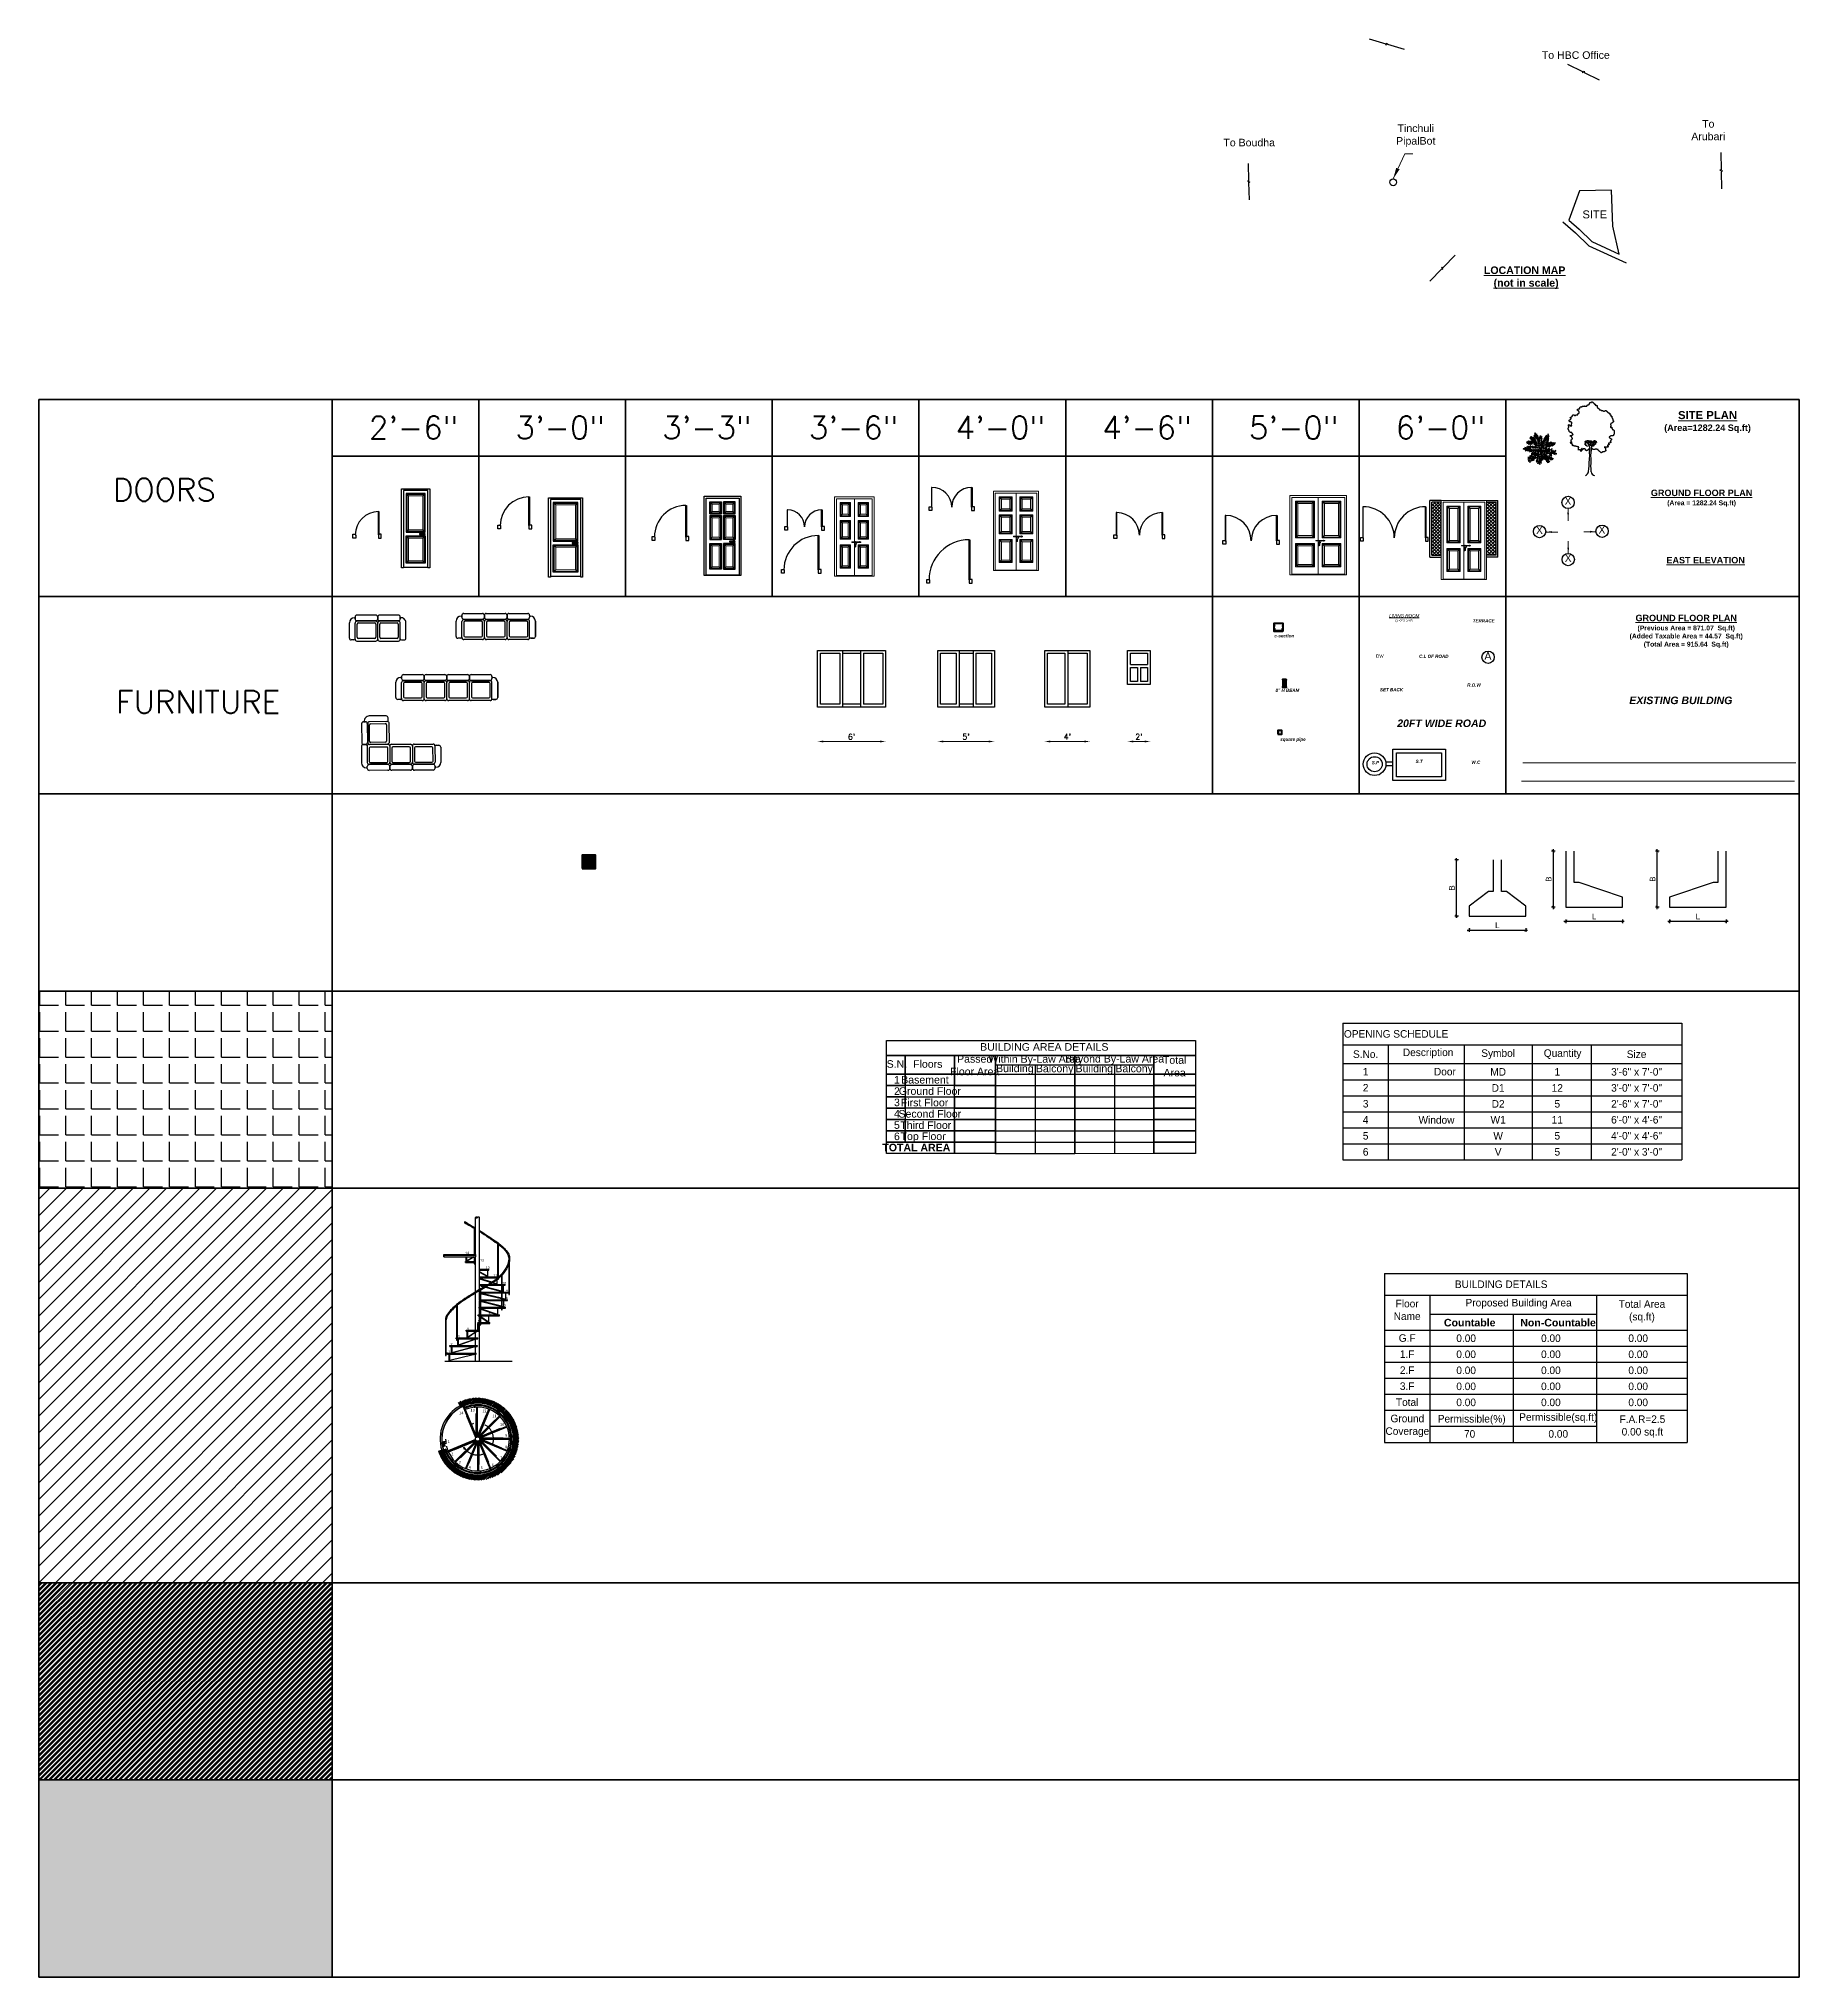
# Model space of a CAD drawing. Header units: feet. Extents: x 109753 to 150441, y 47761 to 75080.
# Drawn here: x 109753 to 111619, y 73026 to 75080 of the extents above; entities that cross this region are included whole.
import ezdxf

# ---------------------------------------------------------------- set-up
doc = ezdxf.new("R2010")
doc.units = ezdxf.units.FT
doc.header["$LTSCALE"] = 50
doc.header["$MEASUREMENT"] = 0
doc.header["$PDMODE"] = 3
doc.header["$PDSIZE"] = -10
for name, pattern in [('ACAD_ISO02W100', [15, 12, -3]), ('CENTER', [2, 1.25, -0.25, 0.25, -0.25]), ('DASHED', [0.75, 0.5, -0.25]), ('DASHED2', [0.375, 0.25, -0.125])]:
    doc.linetypes.add(name, pattern=pattern)
for name, color, linetype, lineweight in [('CENTRELINE', 146, 'CENTER', 18), ('COLUMN', 16, 'Continuous', 40), ('DASH', 246, 'ACAD_ISO02W100', 18), ('DIMENSION', 5, 'Continuous', 15), ('DOOR', 57, 'Continuous', 25), ('ELEVATION', 95, 'Continuous', 35), ('PROJECTION', 230, 'Continuous', 30), ('Table', 142, 'Continuous', 30), ('TEXT', 181, 'Continuous', 13), ('WALL', 1, 'Continuous', 60), ('WINDOW', 197, 'Continuous', 25)]:
    doc.layers.add(name, color=color, linetype=linetype, lineweight=lineweight)
doc.layers.add('FURNITURE', color=150, linetype='Continuous')
doc.layers.add('TREE', color=94, linetype='Continuous')
doc.styles.add('GL_Imperial', font='GOTHIC.TTF', dxfattribs={"height": 8})
doc.styles.add('HZ', font='')
doc.styles.get("Standard").update_dxf_attribs({"font": 'txt.shx', "height": 6})
doc.styles.add('TIMES', font='arial.ttf')
doc.styles.get('HZ').set_extended_font_data('SimHei')
doc.dimstyles.new("1-8'", dxfattribs={"dimtxt": 6, "dimasz": 3, "dimexe": 2, "dimexo": 1, "dimgap": 2, "dimtad": 1, "dimdec": 0, "dimzin": 3, "dimdsep": 46, "dimlunit": 4, "dimtxsty": 'TIMES', "dimblk": 'ARCHTICK', "dimcen": 8, "dimdle": 2, "dimclrt": 7, "dimadec": 0, "dimazin": 0, "dimtfac": 1, "dimtdec": 0, "dimtix": 1, "dimtmove": 0, "dimatfit": 3, "dimfxl": 2, "dimfxlon": 1, "dimarcsym": 0})
doc.dimstyles.new('PAWAn', dxfattribs={"dimtxt": 10, "dimasz": 6, "dimexe": 4, "dimexo": 6, "dimgap": 2, "dimtad": 1, "dimdec": 0, "dimzin": 0, "dimdsep": 46, "dimlunit": 4, "dimtxsty": 'Standard', "dimcen": 0, "dimse1": 1, "dimse2": 1, "dimclrd": 256, "dimclre": 256, "dimadec": 0, "dimazin": 0, "dimtfac": 1, "dimtdec": 0, "dimtix": 1, "dimtmove": 1, "dimatfit": 3, "dimfxl": 1, "dimtolj": 1, "dimtzin": 0, "dimlwd": 5, "dimlwe": -1, "dimarcsym": 0})

msp = doc.modelspace()

# ---------------------------------------------------------------- texts
at = {"insert": (111402, 74893.6), "char_height": 8.4, "width": 32.619, "attachment_point": 5}
msp.add_mtext('{\\Farial|c0;SITE}', dxfattribs=at)
at = {"layer": 'TEXT'}
for s, p in [('2\'-6"', (110102.9, 74655.7)), ('3\'-0"', (110258.3, 74655.7)), ('3\'-3"', (110413.8, 74655.7)), ('3\'-6"', (110569.2, 74655.7)), ('4\'-0"', (110724.7, 74655.7)), ('4\'-6"', (110880.2, 74655.7)), ('5\'-0"', (111035.6, 74655.7)), ('6\'-0"', (111191.1, 74655.7)), ('DOORS', (109831.7, 74589.9)), ('FURNITURE', (109835.1, 74365))]:
    msp.add_text(s, height=24, dxfattribs=at).set_placement(p)
at = {"layer": 'TEXT', "ltscale": 15, "char_height": 8, "attachment_point": 8, "style": 'GL_Imperial'}
for s, insert, width in [('{\\Farial|c0;To HBC Office}', (111381.9, 75058.4), 68.082), ('{\\Farial|c0;Tinchuli PipalBot}', (111212.3, 74965.2), 74.223), ('{\\Farial|c0;To Arubari}', (111522.3, 74972.2), 46.526), ('{\\Farial|c0;To Boudha}', (111035.8, 74965.7), 72.437), ('X', (111373.6, 74585.9), 9), ('X', (111343.4, 74555), 9), ('X', (111409.6, 74555.4), 9), ('X', (111373.8, 74525.4), 9), ('{\\fVerdana|b0|i0|c0|p34;A}', (111288.8, 74421.8), 9)]:
    msp.add_mtext(s, dxfattribs=dict(at, insert=insert, width=width))
at = {"layer": 'TEXT', "char_height": 8, "style": 'GL_Imperial'}
for s, insert, width, attachment_point in [('{\\fArial|b1|i0|c0|p34;\\LLOCATION MAP\\P (not in scale)}', (111327.7, 74838.5), 261.419, 2), ('{\\fArial|b1|i0|c0|p34;\\H1.0714x;\\LSITE PLAN\\H0.93333x;\\P\\H0.85717x;\\l(Area=1282.24 Sq.ft)}', (111521.5, 74685.3), 345.792, 2), ('{\\fArial|b1|i0|c0|p34;\\H0.85714x;\\LGROUND FLOOR PLAN\\H1.1667x;\\P\\H0.64284x;\\l(Area = 1282.24 Sq.ft)}', (111515.2, 74602), 345.792, 2), ('{\\fArial|b1|i0|c0|p34;\\H0.85714x;\\LEAST ELEVATION}', (111519.5, 74530.7), 345.792, 2), ('{\\fArial|b0|i1|c0|p34;\\H0.42857x;\\LLIVING ROOM\\P\\fArial|b0|i0|c0|p34;\\H0.66667x;\\l(0\'-0" X 0\'-0")}', (111200.1, 74470.1), 95.557, 2), ('{\\fArial|b1|i0|c0|p34;\\H0.85714x;\\LGROUND FLOOR PLAN\\H1.1667x;\\P\\H0.64284x;\\l(Previous Area = 871.07  Sq.ft)\\P(Added Taxable Area = 44.57  Sq.ft)\\H0.99999x;\\P(Total Area = 915.64  Sq.ft\\H0.99999x;)}', (111498.9, 74469.4), 345.792, 2), ('{\\fArial|b1|i1|c0|p34;\\H0.42857x;c-section}', (111073, 74448.8), 95.557, 2), ('{\\fArial|b1|i1|c0|p34;\\H0.42857x;TERRACE}', (111284.3, 74464.7), 95.557, 2), ('{\\fArial|b0|i0|c0|p34;\\H0.42857x;DW}', (111174.3, 74427.3), 13.653, 2), ('{\\fArial|b1|i1|c0|p34;\\H0.42857x;C.L OF ROAD}', (111231.4, 74427.1), 59.417, 2), ('{\\fArial|b1|i1|c0|p34;\\H0.42857x;8" H BEAM}', (111076.3, 74391.1), 95.557, 2), ('{\\fArial|b1|i1|c0|p34;\\H0.42857x;SET BACK}', (111186.6, 74391.7), 48.298, 2), ('{\\fArial|b1|i1|c0|p34;\\H0.42857x;R.O.W}', (111274, 74396.6), 33.934, 2), ('{\\fArial|b1|i1|c0|p34;EXISTING BUILDING}', (111493.2, 74382.7), 344.059, 2), ('{\\fArial|b1|i1|c0|p34;20FT WIDE ROAD}', (111239.8, 74358.4), 96.356, 2), ('{\\fArial|b1|i1|c0|p34;\\H0.42857x;square pipe}', (111082.2, 74339.2), 95.557, 2), ('{\\fArial|b1|i1|c0|p34;\\H0.42857x;S.P}', (111169.6, 74314.4), 95.557, 2), ('{\\fArial|b1|i1|c0|p34;\\H0.42857x;S.T}', (111215.9, 74315.7), 95.557, 2), ('{\\fArial|b1|i1|c0|p34;\\H0.42857x;W.C}', (111276, 74314.8), 95.557, 2), ('{\\fArial|b0|i0|c0|p34;BUILDING AREA DETAILS}', (110750.7, 74011.4), 153.846, 4), ('OPENING SCHEDULE', (111136.2, 74025.2), 407.88, 4), ('{\\fArial|b0|i0|c0|p34;S.N.}', (110662.5, 73993.3), 119.88, 5), ('{\\fArial|b0|i0|c0|p34;Floors}', (110695.2, 73993.3), 119.88, 5), ('{\\fArial|b0|i0|c0|p34;Passed \\PFloor Area}', (110744.9, 73992), 86.953, 5), ('{\\fArial|b0|i0|c0|p34;Within By-Law Area}', (110808.5, 73997.5), 119.88, 5), ('{\\fArial|b0|i0|c0|p34;Building}', (110787.5, 73987.5), 119.88, 5), ('{\\fArial|b0|i0|c0|p34;Balcony}', (110829.7, 73987.4), 119.88, 5), ('{\\fArial|b0|i0|c0|p34;Beyond By-Law Area}', (110893.2, 73997.7), 119.88, 5), ('{\\fArial|b0|i0|c0|p34;Building}', (110871.7, 73987.4), 119.88, 5), ('{\\fArial|b0|i0|c0|p34;Balcony}', (110913.9, 73987.4), 119.88, 5), ('{\\fArial|b0|i0|c0|p34;Total Area}', (110956.8, 73990.8), 41.447, 5), ('S.No.', (111159.2, 74003.7), 47.88, 5), ('Description', (111225.4, 74004.5), 119.88, 5), ('Symbol', (111299.6, 74003.7), 71.88, 5), ('Quantity', (111367.9, 74003.7), 80.821, 5), ('Size', (111446.3, 74003.7), 95.88, 5), ('{\\fArial|b0|i0|c0|p34;1}', (110662.5, 73976.6), 119.88, 5), ('{\\fArial|b0|i0|c0|p34;Basement}', (110692.2, 73976.6), 119.88, 5), ('2', (111159.2, 73968.2), 47.88, 5), ('1', (111159.2, 73985.2), 47.88, 5), ('Door', (111243.2, 73985.2), 119.88, 5), ('MD', (111299.6, 73985), 71.88, 5), ('D1', (111299.6, 73968), 71.88, 5), ('12', (111362.3, 73968), 71.88, 5), ('1', (111362.3, 73985), 71.88, 5), ('3\'-6" x 7\'-0"', (111446.3, 73985), 95.88, 5), ('3\'-0" x 7\'-0"', (111446.3, 73968), 95.88, 5), ('{\\fArial|b0|i0|c0|p34;3}', (110662.5, 73952.6), 119.88, 5), ('2', (110662.5, 73964.6), 119.88, 5), ('{\\fArial|b0|i0|c0|p34;Ground Floor}', (110697.4, 73964.6), 119.88, 5), ('{\\fArial|b0|i0|c0|p34;First Floor}', (110691.8, 73952.4), 119.88, 5), ('3', (111159.2, 73951.2), 47.88, 5), ('D2', (111299.6, 73951.1), 71.88, 5), ('5', (111362.3, 73951.1), 71.88, 5), ('2\'-6" x 7\'-0"', (111446.3, 73951.1), 95.88, 5), ('{\\fArial|b0|i0|c0|p34;4}', (110662.5, 73940.6), 119.88, 5), ('{\\fArial|b0|i0|c0|p34;5}', (110662.5, 73928.6), 119.88, 5), ('{\\fArial|b0|i0|c0|p34;Second Floor}', (110697.4, 73940.5), 119.88, 5), ('{\\fArial|b0|i0|c0|p34;Third Floor}', (110693.1, 73928.5), 119.88, 5), ('4', (111159.2, 73934.2), 47.88, 5), ('Window', (111234.3, 73934), 119.88, 5), ('W1', (111299.6, 73934.2), 71.88, 5), ('\\pt40;11', (111362.3, 73934.2), 71.88, 5), ('6\'-0" x 4\'-6"', (111446.3, 73934.2), 95.88, 5), ('{\\fArial|b0|i0|c0|p34;6}', (110662.5, 73916.6), 119.88, 5), ('{\\fArial|b0|i0|c0|p34;Top Floor}', (110690.3, 73915.6), 119.88, 5), ('5', (111159.2, 73917.2), 47.88, 5), ('W', (111299.6, 73917.2), 71.88, 5), ('5', (111362.3, 73917.2), 71.88, 5), ('4\'-0" x 4\'-6"', (111446.3, 73917.2), 95.88, 5), ('{\\fArial|b1|i0|c0|p34;TOTAL AREA}', (110683.1, 73904.8), 119.88, 5), ('6', (111159.2, 73900.2), 47.88, 5), ('V', (111299.6, 73900.2), 71.88, 5), ('5', (111362.3, 73900.2), 71.88, 5), ('2\'-0" x 3\'-0"', (111446.3, 73900.2), 95.88, 5), ('BUILDING DETAILS', (111253.8, 73759.9), 157.295, 4), ('Floor\\PName', (111203.2, 73732.7), 47.88, 5), ('Proposed Building Area', (111321.3, 73739.2), 182.43, 5), ('Total Area\\P(sq.ft)', (111452, 73731.1), 119.88, 5), ('G.F', (111203.2, 73702.9), 47.88, 5), ('{\\fArial|b1|i0|c0|p34;Countable}', (111269.5, 73719.2), 119.88, 5), ('0.00', (111265.7, 73702.7), 95.88, 5), ('{\\fArial|b1|i0|c0|p34;Non-Countable}', (111363.1, 73719.2), 131.88, 5), ('0.00', (111355.5, 73702.7), 95.88, 5), ('0.00', (111448, 73702.7), 95.88, 5), ('1.F', (111203.2, 73685.9), 47.88, 5), ('0.00', (111265.7, 73685.7), 95.88, 5), ('0.00', (111355.5, 73685.7), 95.88, 5), ('0.00', (111448, 73685.7), 95.88, 5), ('2.F', (111203.2, 73668.9), 47.88, 5), ('0.00', (111265.7, 73668.7), 95.88, 5), ('0.00', (111355.5, 73668.7), 95.88, 5), ('0.00', (111448, 73668.7), 95.88, 5), ('3.F', (111203.2, 73651.9), 47.88, 5), ('0.00', (111265.7, 73651.7), 95.88, 5), ('0.00', (111355.5, 73651.7), 95.88, 5), ('0.00', (111448, 73651.7), 95.88, 5), ('Total', (111203.2, 73634.9), 47.88, 5), ('0.00', (111265.7, 73634.7), 95.88, 5), ('Permissible(sq.ft)', (111363.3, 73618), 143.88, 5), ('0.00', (111355.5, 73634.7), 95.88, 5), ('0.00', (111448, 73634.7), 95.88, 5), ('Ground \\PCoverage', (111203.4, 73609.8), 103.387, 5), ('Permissible(%)', (111271.6, 73616.2), 119.88, 5), ('70', (111269.4, 73601.3), 95.88, 5), ('0.00', (111363.3, 73601.3), 95.88, 5), ('F.A.R=2.5\\P0.00 sq.ft', (111452.5, 73609.1), 93.463, 5)]:
    msp.add_mtext(s, dxfattribs=dict(at, insert=insert, width=width, attachment_point=attachment_point))

# ---------------------------------------------------------------- blocks, each defined once
blk = doc.blocks.new('DP2.5')
blk.add_lwpolyline([(-26268.4, -8595.5), (-26268.4, -8571), (-26267.9, -8571), (-26267.9, -8595)])
for points in [[(-26295.4, -8599), (-26295.4, -8595), (-26292.9, -8595), (-26292.9, -8595.5), (-26292.4, -8595.5), (-26292.4, -8599)], [(-26265.4, -8599), (-26265.4, -8595), (-26267.9, -8595), (-26267.9, -8595.5), (-26268.4, -8595.5), (-26268.4, -8599)]]:
    blk.add_lwpolyline(points, close=True)
blk.add_arc((-26268.4, -8595.5), 24.5, 90, 180)
blk = doc.blocks.new('DE2.5')
at = {"layer": 'DOOR', "color": 23, "lineweight": 9}
for p, q in [((-26078.1, -8793.1), (-26076.6, -8794.6)), ((-26060.1, -8793.1), (-26061.6, -8794.6)), ((-26078.1, -8832.1), (-26076.6, -8830.6)), ((-26061.6, -8830.6), (-26060.1, -8832.1)), ((-26078.1, -8838.1), (-26076.6, -8839.6)), ((-26060.1, -8838.1), (-26061.6, -8839.6)), ((-26078.1, -8865.1), (-26076.6, -8863.6)), ((-26060.1, -8865.1), (-26061.6, -8863.6))]:
    blk.add_line(p, q, dxfattribs=at)
at = {"layer": 'DOOR'}
for points in [[(-26084.1, -8787.1), (-26054.1, -8787.1), (-26054.1, -8871.1), (-26056.1, -8871.1), (-26056.1, -8789.1), (-26082.1, -8789.1), (-26082.1, -8871.1), (-26084.1, -8871.1)], [(-26079.1, -8792.1), (-26079.1, -8833.1), (-26059.1, -8833.1), (-26059.1, -8792.1)], [(-26079.1, -8866.1), (-26079.1, -8837.1), (-26059.1, -8837.1), (-26059.1, -8866.1)]]:
    blk.add_lwpolyline(points, close=True, dxfattribs=at)
at = {"layer": 'DOOR', "color": 23, "lineweight": 9}
for points in [[(-26078.8, -8832.9), (-26059.3, -8832.9), (-26059.3, -8792.4), (-26078.8, -8792.4)], [(-26059.9, -8793), (-26078.2, -8793), (-26078.2, -8832.3), (-26059.9, -8832.3)], [(-26078.1, -8832.1), (-26060.1, -8832.1), (-26060.1, -8793.1), (-26078.1, -8793.1)], [(-26061.6, -8794.6), (-26076.6, -8794.6), (-26076.6, -8830.6), (-26061.6, -8830.6)], [(-26059.3, -8837.4), (-26078.8, -8837.4), (-26078.8, -8865.9), (-26059.3, -8865.9)], [(-26078.2, -8865.3), (-26059.9, -8865.3), (-26059.9, -8838), (-26078.2, -8838)], [(-26078.1, -8865.1), (-26060.1, -8865.1), (-26060.1, -8838.1), (-26078.1, -8838.1)], [(-26061.6, -8839.6), (-26076.6, -8839.6), (-26076.6, -8863.6), (-26061.6, -8863.6)]]:
    blk.add_lwpolyline(points, close=True, dxfattribs=at)
at = {"layer": 'DOOR'}
for points in [[(-26061, -8834.7), (-26065.1, -8834.7), (-26065.1, -8835.5), (-26061, -8835.5)], [(-26056.1, -8870.6), (-26082.1, -8870.6)]]:
    blk.add_lwpolyline(points, dxfattribs=at)
blk.add_circle((-26060.5, -8835.1), 0.7, dxfattribs=at)
for radius, start, end in [(1.4, 196.6015, 163.3985), (1.2, 199.4712, 160.5288)]:
    blk.add_arc((-26060.5, -8835.1), radius, start, end, dxfattribs=at)
blk = doc.blocks.new('DP3')
blk.add_lwpolyline([(-25994.3, -8473.2), (-25994.3, -8442.7), (-25993.8, -8442.7), (-25993.8, -8472.7)])
for points in [[(-26027.3, -8476.7), (-26027.3, -8472.7), (-26024.8, -8472.7), (-26024.8, -8473.2), (-26024.3, -8473.2), (-26024.3, -8476.7)], [(-25991.3, -8476.7), (-25991.3, -8472.7), (-25993.8, -8472.7), (-25993.8, -8473.2), (-25994.3, -8473.2), (-25994.3, -8476.7)]]:
    blk.add_lwpolyline(points, close=True)
blk.add_arc((-25994.3, -8473.2), 30.5, 90, 180)
blk = doc.blocks.new('DE3')
at = {"layer": 'DOOR'}
for p, q in [((-25960.1, -8880.7), (-25960.1, -8796.7)), ((-25960.1, -8796.7), (-25924.1, -8796.7)), ((-25926.1, -8798.7), (-25958.1, -8798.7)), ((-25958.1, -8798.7), (-25958.1, -8880.7)), ((-25926.1, -8880.7), (-25926.1, -8798.7)), ((-25924.1, -8796.7), (-25924.1, -8880.7)), ((-25958.1, -8880.7), (-25960.1, -8880.7)), ((-25924.1, -8880.7), (-25926.1, -8880.7))]:
    blk.add_line(p, q, dxfattribs=at)
at = {"layer": 'DOOR', "color": 23, "lineweight": 9}
for p, q in [((-25954.1, -8802.7), (-25952.6, -8804.2)), ((-25930.1, -8802.7), (-25931.6, -8804.2)), ((-25954.1, -8841.7), (-25952.6, -8840.2)), ((-25954.1, -8847.7), (-25952.6, -8849.2)), ((-25931.6, -8840.2), (-25930.1, -8841.7)), ((-25930.1, -8847.7), (-25931.6, -8849.2)), ((-25954.1, -8874.7), (-25952.6, -8873.2)), ((-25930.1, -8874.7), (-25931.6, -8873.2))]:
    blk.add_line(p, q, dxfattribs=at)
at = {"layer": 'DOOR'}
for points in [[(-25955.1, -8801.7), (-25955.1, -8842.7), (-25929.1, -8842.7), (-25929.1, -8801.7)], [(-25955.1, -8875.7), (-25955.1, -8846.7), (-25929.1, -8846.7), (-25929.1, -8875.7)]]:
    blk.add_lwpolyline(points, close=True, dxfattribs=at)
at = {"layer": 'DOOR', "color": 23, "lineweight": 9}
for points in [[(-25954.8, -8842.4), (-25929.3, -8842.4), (-25929.3, -8801.9), (-25954.8, -8801.9)], [(-25930, -8802.6), (-25954.2, -8802.6), (-25954.2, -8841.8), (-25930, -8841.8)], [(-25954.1, -8841.7), (-25930.1, -8841.7), (-25930.1, -8802.7), (-25954.1, -8802.7)], [(-25931.6, -8804.2), (-25952.6, -8804.2), (-25952.6, -8840.2), (-25931.6, -8840.2)], [(-25929.3, -8846.9), (-25954.8, -8846.9), (-25954.8, -8875.4), (-25929.3, -8875.4)], [(-25954.2, -8874.8), (-25930, -8874.8), (-25930, -8847.6), (-25954.2, -8847.6)], [(-25954.1, -8874.7), (-25930.1, -8874.7), (-25930.1, -8847.7), (-25954.1, -8847.7)], [(-25931.6, -8849.2), (-25952.6, -8849.2), (-25952.6, -8873.2), (-25931.6, -8873.2)]]:
    blk.add_lwpolyline(points, close=True, dxfattribs=at)
at = {"layer": 'DOOR'}
for points in [[(-25930.9, -8844.3), (-25935, -8844.3), (-25935, -8845.1), (-25930.9, -8845.1)], [(-25926.1, -8880.2), (-25958.1, -8880.2)]]:
    blk.add_lwpolyline(points, dxfattribs=at)
blk.add_circle((-25930.3, -8844.7), 0.7, dxfattribs=at)
for radius, start, end in [(1.4, 196.6015, 163.3985), (1.2, 199.4712, 160.5288)]:
    blk.add_arc((-25930.3, -8844.7), radius, start, end, dxfattribs=at)
blk = doc.blocks.new('DP3.3')
blk.add_lwpolyline([(-25873.2, -8578.7), (-25873.2, -8545.2), (-25872.7, -8545.2), (-25872.7, -8578.2)])
for points in [[(-25909.2, -8582.2), (-25909.2, -8578.2), (-25906.7, -8578.2), (-25906.7, -8578.7), (-25906.2, -8578.7), (-25906.2, -8582.2)], [(-25870.2, -8582.2), (-25870.2, -8578.2), (-25872.7, -8578.2), (-25872.7, -8578.7), (-25873.2, -8578.7), (-25873.2, -8582.2)]]:
    blk.add_lwpolyline(points, close=True)
blk.add_arc((-25873.2, -8578.7), 33.5, 90, 180)
blk = doc.blocks.new('DE3.3')
at = {"layer": 'DOOR', "color": 23, "lineweight": 5}
for p, q in [((-25786.8, -8803.6), (-25788.3, -8802.1)), ((-25786.8, -8811.1), (-25788.3, -8812.6)), ((-25779.3, -8803.6), (-25777.8, -8802.1)), ((-25779.3, -8811.1), (-25777.8, -8812.6)), ((-25772.3, -8803.6), (-25773.8, -8802.1)), ((-25772.3, -8811.1), (-25773.8, -8812.6)), ((-25764.8, -8803.6), (-25763.3, -8802.1)), ((-25764.8, -8811.1), (-25763.3, -8812.6)), ((-25788.3, -8816.6), (-25786.8, -8818.1)), ((-25777.8, -8816.6), (-25779.3, -8818.1)), ((-25773.8, -8816.6), (-25772.3, -8818.1)), ((-25763.3, -8816.6), (-25764.8, -8818.1)), ((-25788.3, -8840.1), (-25786.8, -8838.6)), ((-25786.8, -8847.6), (-25788.3, -8846.1)), ((-25777.8, -8840.1), (-25779.3, -8838.6)), ((-25779.3, -8847.6), (-25777.8, -8846.1)), ((-25773.8, -8840.1), (-25772.3, -8838.6)), ((-25772.3, -8847.6), (-25773.8, -8846.1)), ((-25763.3, -8840.1), (-25764.8, -8838.6)), ((-25764.8, -8847.6), (-25763.3, -8846.1)), ((-25786.8, -8869.8), (-25788.3, -8871.3)), ((-25779.3, -8869.8), (-25777.8, -8871.3)), ((-25772.3, -8869.8), (-25773.8, -8871.3)), ((-25764.8, -8869.8), (-25763.3, -8871.3))]:
    blk.add_line(p, q, dxfattribs=at)
at = {"layer": 'DOOR'}
for p, q in [((-25792.8, -8878.6), (-25792.8, -8879.1)), ((-25758.8, -8878.6), (-25758.8, -8879.1))]:
    blk.add_line(p, q, dxfattribs=at)
for points in [[(-25795.3, -8795.1), (-25756.3, -8795.1), (-25756.3, -8879.1), (-25795.3, -8879.1)], [(-25789.3, -8801.1), (-25776.8, -8801.1), (-25776.8, -8813.6), (-25789.3, -8813.6)], [(-25762.3, -8801.1), (-25774.8, -8801.1), (-25774.8, -8813.6), (-25762.3, -8813.6)], [(-25776.8, -8815.6), (-25789.3, -8815.6), (-25789.3, -8841.1), (-25776.8, -8841.1)], [(-25774.8, -8815.6), (-25762.3, -8815.6), (-25762.3, -8841.1), (-25774.8, -8841.1)], [(-25789.3, -8845.1), (-25776.8, -8845.1), (-25776.8, -8872.3), (-25789.3, -8872.3)], [(-25762.3, -8845.1), (-25774.8, -8845.1), (-25774.8, -8872.3), (-25762.3, -8872.3)]]:
    blk.add_lwpolyline(points, close=True, dxfattribs=at)
for points in [[(-25793.3, -8878.6), (-25793.3, -8797.1), (-25758.3, -8797.1), (-25758.3, -8878.6), (-25793.3, -8878.6)], [(-25764.2, -8842.7), (-25768.3, -8842.7), (-25768.3, -8843.5), (-25764.2, -8843.5)]]:
    blk.add_lwpolyline(points, dxfattribs=at)
at = {"layer": 'DOOR', "color": 23, "lineweight": 5}
for points in [[(-25788.5, -8801.8), (-25777.5, -8801.8), (-25777.5, -8812.8), (-25788.5, -8812.8)], [(-25788.3, -8802.1), (-25777.8, -8802.1), (-25777.8, -8812.6), (-25788.3, -8812.6)], [(-25786.8, -8803.6), (-25779.3, -8803.6), (-25779.3, -8811.1), (-25786.8, -8811.1)], [(-25774, -8801.8), (-25763, -8801.8), (-25763, -8812.8), (-25774, -8812.8)], [(-25773.8, -8802.1), (-25763.3, -8802.1), (-25763.3, -8812.6), (-25773.8, -8812.6)], [(-25772.3, -8803.6), (-25764.8, -8803.6), (-25764.8, -8811.1), (-25772.3, -8811.1)], [(-25777.5, -8816.3), (-25788.5, -8816.3), (-25788.5, -8840.3), (-25777.5, -8840.3)], [(-25777.8, -8816.6), (-25788.3, -8816.6), (-25788.3, -8840.1), (-25777.8, -8840.1)], [(-25779.3, -8818.1), (-25786.8, -8818.1), (-25786.8, -8838.6), (-25779.3, -8838.6)], [(-25763, -8816.3), (-25774, -8816.3), (-25774, -8840.3), (-25763, -8840.3)], [(-25763.3, -8816.6), (-25773.8, -8816.6), (-25773.8, -8840.1), (-25763.3, -8840.1)], [(-25764.8, -8818.1), (-25772.3, -8818.1), (-25772.3, -8838.6), (-25764.8, -8838.6)], [(-25788.5, -8845.8), (-25777.5, -8845.8), (-25777.5, -8871.6), (-25788.5, -8871.6)], [(-25788.3, -8846.1), (-25777.8, -8846.1), (-25777.8, -8871.3), (-25788.3, -8871.3)], [(-25786.8, -8847.6), (-25779.3, -8847.6), (-25779.3, -8869.8), (-25786.8, -8869.8)], [(-25774, -8845.8), (-25763, -8845.8), (-25763, -8871.6), (-25774, -8871.6)], [(-25773.8, -8846.1), (-25763.3, -8846.1), (-25763.3, -8871.3), (-25773.8, -8871.3)], [(-25772.3, -8847.6), (-25764.8, -8847.6), (-25764.8, -8869.8), (-25772.3, -8869.8)]]:
    blk.add_lwpolyline(points, close=True, dxfattribs=at)
at = {"layer": 'DOOR'}
blk.add_circle((-25763.7, -8843.1), 0.7, dxfattribs=at)
for radius, start, end in [(1.4, 196.6015, 163.3985), (1.2, 199.4712, 160.5288)]:
    blk.add_arc((-25763.7, -8843.1), radius, start, end, dxfattribs=at)
blk = doc.blocks.new('DDP3.6')
for points in [[(-25655.9, -8948.6), (-25655.9, -8930.6), (-25656.4, -8930.6), (-25656.4, -8948.1)], [(-25619.9, -8948.6), (-25619.9, -8930.6), (-25619.4, -8930.6), (-25619.4, -8948.1)]]:
    blk.add_lwpolyline(points)
for points in [[(-25658.9, -8952.1), (-25658.9, -8948.1), (-25656.4, -8948.1), (-25656.4, -8948.6), (-25655.9, -8948.6), (-25655.9, -8952.1)], [(-25616.9, -8952.1), (-25616.9, -8948.1), (-25619.4, -8948.1), (-25619.4, -8948.6), (-25619.9, -8948.6), (-25619.9, -8952.1)]]:
    blk.add_lwpolyline(points, close=True)
for centre, start, end in [((-25655.9, -8948.6), 0, 90), ((-25619.9, -8948.6), 90, 180)]:
    blk.add_arc(centre, 18, start, end)
blk = doc.blocks.new('DDE3.6')
at = {"layer": 'DOOR', "color": 23, "lineweight": 5}
for p, q in [((-25547.7, -8946.5), (-25549.2, -8945)), ((-25541.7, -8946.5), (-25540.2, -8945)), ((-25528.7, -8946.5), (-25530.2, -8945)), ((-25522.7, -8946.5), (-25521.2, -8945)), ((-25547.7, -8956.5), (-25549.2, -8958)), ((-25549.2, -8964), (-25547.7, -8965.5)), ((-25541.7, -8956.5), (-25540.2, -8958)), ((-25540.2, -8964), (-25541.7, -8965.5)), ((-25528.7, -8956.5), (-25530.2, -8958)), ((-25530.2, -8964), (-25528.7, -8965.5)), ((-25522.7, -8956.5), (-25521.2, -8958)), ((-25521.2, -8964), (-25522.7, -8965.5)), ((-25549.2, -8982), (-25547.7, -8980.5)), ((-25547.7, -8991.5), (-25549.2, -8990)), ((-25540.2, -8982), (-25541.7, -8980.5)), ((-25541.7, -8991.5), (-25540.2, -8990)), ((-25530.2, -8982), (-25528.7, -8980.5)), ((-25528.7, -8991.5), (-25530.2, -8990)), ((-25521.2, -8982), (-25522.7, -8980.5)), ((-25522.7, -8991.5), (-25521.2, -8990)), ((-25547.7, -9011), (-25549.2, -9012.5)), ((-25541.7, -9011), (-25540.2, -9012.5)), ((-25528.7, -9011), (-25530.2, -9012.5)), ((-25522.7, -9011), (-25521.2, -9012.5))]:
    blk.add_line(p, q, dxfattribs=at)
at = {"layer": 'DOOR', "lineweight": 9, "ltscale": 35}
for p, q in [((-25535.2, -8940), (-25535.2, -8985.7)), ((-25514.2, -8938), (-25514.2, -9022)), ((-25534.3, -8985.7), (-25536.3, -8985.7)), ((-25534.3, -8986.3), (-25536.3, -8986.3)), ((-25535.2, -8986.3), (-25535.2, -9021.5)), ((-25529.7, -8985.7), (-25534.1, -8985.7)), ((-25529.7, -8986.3), (-25534.1, -8986.3)), ((-25553.7, -9021.5), (-25553.7, -9022)), ((-25516.7, -9021.5), (-25516.7, -9022))]:
    blk.add_line(p, q, dxfattribs=at)
for points in [[(-25514.2, -9022), (-25556.2, -9022), (-25556.2, -8938), (-25514.2, -8938)], [(-25516.2, -8940), (-25516.2, -9021.5), (-25554.2, -9021.5), (-25554.2, -8940), (-25516.2, -8940)], [(-25536.5, -8986.3), (-25537.7, -8986.3), (-25537.8, -8986.2), (-25537.8, -8985.8), (-25537.7, -8985.7), (-25536.5, -8985.7)], [(-25529.5, -8985.7), (-25528.3, -8985.7), (-25528.2, -8985.8), (-25528.2, -8986.2), (-25528.3, -8986.3), (-25529.5, -8986.3)], [(-25528.3, -8985.7), (-25528.3, -8986.3)]]:
    blk.add_lwpolyline(points, dxfattribs=at)
for points in [[(-25550.2, -8944), (-25539.2, -8944), (-25539.2, -8959), (-25550.2, -8959)], [(-25520.2, -8944), (-25531.2, -8944), (-25531.2, -8959), (-25520.2, -8959)], [(-25539.2, -8963), (-25550.2, -8963), (-25550.2, -8983), (-25539.2, -8983)], [(-25531.2, -8963), (-25520.2, -8963), (-25520.2, -8983), (-25531.2, -8983)], [(-25550.2, -8989), (-25539.2, -8989), (-25539.2, -9013.5), (-25550.2, -9013.5)], [(-25536.3, -8985.4), (-25536.3, -8986.6), (-25536.5, -8986.6), (-25536.5, -8985.4)], [(-25534.1, -8986.6), (-25534.1, -8985.4), (-25534.3, -8985.4), (-25534.3, -8986.6)], [(-25534.1, -8989), (-25534.1, -8990.6), (-25534.3, -8990.6), (-25534.3, -8989)], [(-25534.3, -8989.1), (-25534.3, -8990.6), (-25534.1, -8990.6), (-25534.1, -8989.1)], [(-25520.2, -8989), (-25531.2, -8989), (-25531.2, -9013.5), (-25520.2, -9013.5)], [(-25529.7, -8985.4), (-25529.5, -8985.4), (-25529.5, -8986.6), (-25529.7, -8986.6)]]:
    blk.add_lwpolyline(points, close=True, dxfattribs=at)
at = {"layer": 'DOOR', "color": 23, "lineweight": 5}
for points in [[(-25549.5, -8944.8), (-25540, -8944.8), (-25540, -8958.3), (-25549.5, -8958.3)], [(-25549.2, -8945), (-25540.2, -8945), (-25540.2, -8958), (-25549.2, -8958)], [(-25547.7, -8946.5), (-25541.7, -8946.5), (-25541.7, -8956.5), (-25547.7, -8956.5)], [(-25530.5, -8944.8), (-25521, -8944.8), (-25521, -8958.3), (-25530.5, -8958.3)], [(-25530.2, -8945), (-25521.2, -8945), (-25521.2, -8958), (-25530.2, -8958)], [(-25528.7, -8946.5), (-25522.7, -8946.5), (-25522.7, -8956.5), (-25528.7, -8956.5)], [(-25540, -8963.8), (-25549.5, -8963.8), (-25549.5, -8982.3), (-25540, -8982.3)], [(-25540.2, -8964), (-25549.2, -8964), (-25549.2, -8982), (-25540.2, -8982)], [(-25541.7, -8965.5), (-25547.7, -8965.5), (-25547.7, -8980.5), (-25541.7, -8980.5)], [(-25521, -8963.8), (-25530.5, -8963.8), (-25530.5, -8982.3), (-25521, -8982.3)], [(-25521.2, -8964), (-25530.2, -8964), (-25530.2, -8982), (-25521.2, -8982)], [(-25522.7, -8965.5), (-25528.7, -8965.5), (-25528.7, -8980.5), (-25522.7, -8980.5)], [(-25549.5, -8989.8), (-25540, -8989.8), (-25540, -9012.8), (-25549.5, -9012.8)], [(-25549.2, -8990), (-25540.2, -8990), (-25540.2, -9012.5), (-25549.2, -9012.5)], [(-25547.7, -8991.5), (-25541.7, -8991.5), (-25541.7, -9011), (-25547.7, -9011)], [(-25530.5, -8989.8), (-25521, -8989.8), (-25521, -9012.8), (-25530.5, -9012.8)], [(-25530.2, -8990), (-25521.2, -8990), (-25521.2, -9012.5), (-25530.2, -9012.5)], [(-25528.7, -8991.5), (-25522.7, -8991.5), (-25522.7, -9011), (-25528.7, -9011)]]:
    blk.add_lwpolyline(points, close=True, dxfattribs=at)
at = {"layer": 'DOOR', "lineweight": 9, "ltscale": 35}
for points in [[(-25537.7, -8986.3), (-25537.7, -8985.7, 0.414214)], [(-25534.1, -8986.3), (-25534.1, -8987, -0.414214), (-25534.9, -8987.8), (-25534.9, -8990.6, 1), (-25533.5, -8990.6), (-25533.5, -8988.7, 0.228072), (-25532.7, -8987), (-25532.7, -8986.3)]]:
    blk.add_lwpolyline(points, format="xyb", dxfattribs=at)
blk = doc.blocks.new('DP3.6')
blk.add_lwpolyline([(-25751.9, -8638.2), (-25751.9, -8601.7), (-25751.4, -8601.7), (-25751.4, -8637.7)])
for points in [[(-25790.9, -8641.7), (-25790.9, -8637.7), (-25788.4, -8637.7), (-25788.4, -8638.2), (-25787.9, -8638.2), (-25787.9, -8641.7)], [(-25748.9, -8641.7), (-25748.9, -8637.7), (-25751.4, -8637.7), (-25751.4, -8638.2), (-25751.9, -8638.2), (-25751.9, -8641.7)]]:
    blk.add_lwpolyline(points, close=True)
blk.add_arc((-25751.9, -8638.2), 36.5, 90, 180)
blk = doc.blocks.new('DDP4')
for points in [[(-25355, -8607.4), (-25355, -8586.4), (-25355.5, -8586.4), (-25355.5, -8606.9)], [(-25313, -8607.4), (-25313, -8586.4), (-25312.5, -8586.4), (-25312.5, -8606.9)]]:
    blk.add_lwpolyline(points)
for points in [[(-25358, -8610.9), (-25358, -8606.9), (-25355.5, -8606.9), (-25355.5, -8607.4), (-25355, -8607.4), (-25355, -8610.9)], [(-25310, -8610.9), (-25310, -8606.9), (-25312.5, -8606.9), (-25312.5, -8607.4), (-25313, -8607.4), (-25313, -8610.9)]]:
    blk.add_lwpolyline(points, close=True)
for centre, start, end in [((-25355, -8607.4), 0, 90), ((-25313, -8607.4), 90, 180)]:
    blk.add_arc(centre, 21, start, end)
blk = doc.blocks.new('DP4')
blk.add_lwpolyline([(-25175.3, -8503.7), (-25175.3, -8461.2), (-25174.8, -8461.2), (-25174.8, -8503.2)])
for points in [[(-25220.3, -8507.2), (-25220.3, -8503.2), (-25217.8, -8503.2), (-25217.8, -8503.7), (-25217.3, -8503.7), (-25217.3, -8507.2)], [(-25172.3, -8507.2), (-25172.3, -8503.2), (-25174.8, -8503.2), (-25174.8, -8503.7), (-25175.3, -8503.7), (-25175.3, -8507.2)]]:
    blk.add_lwpolyline(points, close=True)
blk.add_arc((-25175.3, -8503.7), 42.5, 90, 180)
blk = doc.blocks.new('DE4')
at = {"layer": 'DOOR', "lineweight": 9, "ltscale": 35}
for p, q in [((-24956.6, -8504.2), (-24956.6, -8549.9)), ((-24932.6, -8502.2), (-24932.6, -8586.2)), ((-24955.8, -8549.9), (-24957.7, -8549.9)), ((-24955.8, -8550.5), (-24957.7, -8550.5)), ((-24956.6, -8550.5), (-24956.6, -8585.7)), ((-24951.1, -8549.9), (-24955.6, -8549.9)), ((-24951.1, -8550.5), (-24955.6, -8550.5)), ((-24978.1, -8585.7), (-24978.1, -8586.2)), ((-24935.1, -8585.7), (-24935.1, -8586.2))]:
    blk.add_line(p, q, dxfattribs=at)
at = {"layer": 'DOOR', "color": 23, "lineweight": 5}
for p, q in [((-24972.1, -8510.7), (-24973.6, -8509.2)), ((-24972.1, -8520.7), (-24973.6, -8522.2)), ((-24963.1, -8510.7), (-24961.6, -8509.2)), ((-24963.1, -8520.7), (-24961.6, -8522.2)), ((-24950.1, -8510.7), (-24951.6, -8509.2)), ((-24950.1, -8520.7), (-24951.6, -8522.2)), ((-24941.1, -8510.7), (-24939.6, -8509.2)), ((-24941.1, -8520.7), (-24939.6, -8522.2)), ((-24973.6, -8528.2), (-24972.1, -8529.7)), ((-24973.6, -8546.2), (-24972.1, -8544.7)), ((-24961.6, -8528.2), (-24963.1, -8529.7)), ((-24961.6, -8546.2), (-24963.1, -8544.7)), ((-24951.6, -8528.2), (-24950.1, -8529.7)), ((-24951.6, -8546.2), (-24950.1, -8544.7)), ((-24939.6, -8528.2), (-24941.1, -8529.7)), ((-24939.6, -8546.2), (-24941.1, -8544.7)), ((-24972.1, -8555.7), (-24973.6, -8554.2)), ((-24963.1, -8555.7), (-24961.6, -8554.2)), ((-24950.1, -8555.7), (-24951.6, -8554.2)), ((-24941.1, -8555.7), (-24939.6, -8554.2)), ((-24972.1, -8575.2), (-24973.6, -8576.7)), ((-24963.1, -8575.2), (-24961.6, -8576.7)), ((-24950.1, -8575.2), (-24951.6, -8576.7)), ((-24941.1, -8575.2), (-24939.6, -8576.7))]:
    blk.add_line(p, q, dxfattribs=at)
at = {"layer": 'DOOR', "lineweight": 9, "ltscale": 35}
for points in [[(-24932.6, -8586.2), (-24980.6, -8586.2), (-24980.6, -8502.2), (-24932.6, -8502.2)], [(-24934.6, -8504.2), (-24934.6, -8585.7), (-24978.6, -8585.7), (-24978.6, -8504.2), (-24934.6, -8504.2)], [(-24957.9, -8550.5), (-24959.1, -8550.5), (-24959.2, -8550.4), (-24959.2, -8550), (-24959.1, -8549.9), (-24957.9, -8549.9)], [(-24950.9, -8549.9), (-24949.7, -8549.9), (-24949.6, -8550), (-24949.6, -8550.4), (-24949.7, -8550.5), (-24950.9, -8550.5)], [(-24949.7, -8549.9), (-24949.7, -8550.5)]]:
    blk.add_lwpolyline(points, dxfattribs=at)
for points in [[(-24974.6, -8508.2), (-24960.6, -8508.2), (-24960.6, -8523.2), (-24974.6, -8523.2)], [(-24938.6, -8508.2), (-24952.6, -8508.2), (-24952.6, -8523.2), (-24938.6, -8523.2)], [(-24960.6, -8527.2), (-24974.6, -8527.2), (-24974.6, -8547.2), (-24960.6, -8547.2)], [(-24952.6, -8527.2), (-24938.6, -8527.2), (-24938.6, -8547.2), (-24952.6, -8547.2)], [(-24974.6, -8553.2), (-24960.6, -8553.2), (-24960.6, -8577.7), (-24974.6, -8577.7)], [(-24957.7, -8549.6), (-24957.7, -8550.8), (-24957.9, -8550.8), (-24957.9, -8549.6)], [(-24955.6, -8550.8), (-24955.6, -8549.6), (-24955.8, -8549.6), (-24955.8, -8550.8)], [(-24955.8, -8553.3), (-24955.8, -8554.8), (-24955.5, -8554.8), (-24955.5, -8553.3)], [(-24955.5, -8553.3), (-24955.5, -8554.8), (-24955.8, -8554.8), (-24955.8, -8553.3)], [(-24938.6, -8553.2), (-24952.6, -8553.2), (-24952.6, -8577.7), (-24938.6, -8577.7)], [(-24951.1, -8549.6), (-24950.9, -8549.6), (-24950.9, -8550.8), (-24951.1, -8550.8)]]:
    blk.add_lwpolyline(points, close=True, dxfattribs=at)
at = {"layer": 'DOOR', "color": 23, "lineweight": 5}
for points in [[(-24973.9, -8509), (-24961.4, -8509), (-24961.4, -8522.5), (-24973.9, -8522.5)], [(-24973.6, -8509.2), (-24961.6, -8509.2), (-24961.6, -8522.2), (-24973.6, -8522.2)], [(-24972.1, -8510.7), (-24963.1, -8510.7), (-24963.1, -8520.7), (-24972.1, -8520.7)], [(-24951.9, -8509), (-24939.4, -8509), (-24939.4, -8522.5), (-24951.9, -8522.5)], [(-24951.6, -8509.2), (-24939.6, -8509.2), (-24939.6, -8522.2), (-24951.6, -8522.2)], [(-24950.1, -8510.7), (-24941.1, -8510.7), (-24941.1, -8520.7), (-24950.1, -8520.7)], [(-24961.4, -8528), (-24973.9, -8528), (-24973.9, -8546.5), (-24961.4, -8546.5)], [(-24961.6, -8528.2), (-24973.6, -8528.2), (-24973.6, -8546.2), (-24961.6, -8546.2)], [(-24963.1, -8529.7), (-24972.1, -8529.7), (-24972.1, -8544.7), (-24963.1, -8544.7)], [(-24939.4, -8528), (-24951.9, -8528), (-24951.9, -8546.5), (-24939.4, -8546.5)], [(-24939.6, -8528.2), (-24951.6, -8528.2), (-24951.6, -8546.2), (-24939.6, -8546.2)], [(-24941.1, -8529.7), (-24950.1, -8529.7), (-24950.1, -8544.7), (-24941.1, -8544.7)], [(-24973.9, -8554), (-24961.4, -8554), (-24961.4, -8577), (-24973.9, -8577)], [(-24973.6, -8554.2), (-24961.6, -8554.2), (-24961.6, -8576.7), (-24973.6, -8576.7)], [(-24972.1, -8555.7), (-24963.1, -8555.7), (-24963.1, -8575.2), (-24972.1, -8575.2)], [(-24951.9, -8554), (-24939.4, -8554), (-24939.4, -8577), (-24951.9, -8577)], [(-24951.6, -8554.2), (-24939.6, -8554.2), (-24939.6, -8576.7), (-24951.6, -8576.7)], [(-24950.1, -8555.7), (-24941.1, -8555.7), (-24941.1, -8575.2), (-24950.1, -8575.2)]]:
    blk.add_lwpolyline(points, close=True, dxfattribs=at)
at = {"layer": 'DOOR', "lineweight": 9, "ltscale": 35}
for points in [[(-24959.1, -8550.5), (-24959.1, -8549.9, 0.414214)], [(-24955.5, -8550.5), (-24955.5, -8551.2, -0.414214), (-24956.4, -8552), (-24956.4, -8554.8, 1), (-24954.9, -8554.8), (-24954.9, -8552.9, 0.228072), (-24954.1, -8551.2), (-24954.1, -8550.5)]]:
    blk.add_lwpolyline(points, format="xyb", dxfattribs=at)
blk = doc.blocks.new('DP4.6')
for points in [[(-25351.3, -8473.4), (-25351.3, -8449.4), (-25351.8, -8449.4), (-25351.8, -8472.9)], [(-25303.3, -8473.4), (-25303.3, -8449.4), (-25302.8, -8449.4), (-25302.8, -8472.9)]]:
    blk.add_lwpolyline(points)
for points in [[(-25354.3, -8476.9), (-25354.3, -8472.9), (-25351.8, -8472.9), (-25351.8, -8473.4), (-25351.3, -8473.4), (-25351.3, -8476.9)], [(-25300.3, -8476.9), (-25300.3, -8472.9), (-25302.8, -8472.9), (-25302.8, -8473.4), (-25303.3, -8473.4), (-25303.3, -8476.9)]]:
    blk.add_lwpolyline(points, close=True)
for centre, start, end in [((-25351.3, -8473.4), 0, 90), ((-25303.3, -8473.4), 90, 180)]:
    blk.add_arc(centre, 24, start, end)
blk = doc.blocks.new('DP5')
for points in [[(-25286.9, -8473.7), (-25286.9, -8446.7), (-25287.4, -8446.7), (-25287.4, -8473.2)], [(-25232.9, -8473.7), (-25232.9, -8446.7), (-25232.4, -8446.7), (-25232.4, -8473.2)]]:
    blk.add_lwpolyline(points)
for points in [[(-25289.9, -8477.2), (-25289.9, -8473.2), (-25287.4, -8473.2), (-25287.4, -8473.7), (-25286.9, -8473.7), (-25286.9, -8477.2)], [(-25229.9, -8477.2), (-25229.9, -8473.2), (-25232.4, -8473.2), (-25232.4, -8473.7), (-25232.9, -8473.7), (-25232.9, -8477.2)]]:
    blk.add_lwpolyline(points, close=True)
for centre, start, end in [((-25286.9, -8473.7), 0, 90), ((-25232.9, -8473.7), 90, 180)]:
    blk.add_arc(centre, 27, start, end)
blk = doc.blocks.new('DE5')
at = {"layer": 'DOOR', "lineweight": 9, "ltscale": 35}
for p, q in [((-23984.7, -8809.9), (-23984.7, -8855.6)), ((-23983.8, -8855.6), (-23985.8, -8855.6)), ((-23983.8, -8856.1), (-23985.8, -8856.1)), ((-23984.7, -8856.1), (-23984.7, -8891.4)), ((-23979.1, -8855.6), (-23983.6, -8855.6)), ((-23979.1, -8856.1), (-23983.6, -8856.1)), ((-24012.2, -8891.4), (-24012.2, -8891.9)), ((-23957.2, -8891.4), (-23957.2, -8891.9))]:
    blk.add_line(p, q, dxfattribs=at)
at = {"layer": 'DOOR', "color": 23, "lineweight": 5}
for p, q in [((-24007.7, -8814.9), (-24006.2, -8816.4)), ((-23989.7, -8814.9), (-23991.2, -8816.4)), ((-23979.7, -8814.9), (-23978.2, -8816.4)), ((-23961.7, -8814.9), (-23963.2, -8816.4)), ((-24007.7, -8851.9), (-24006.2, -8850.4)), ((-23989.7, -8851.9), (-23991.2, -8850.4)), ((-23979.7, -8851.9), (-23978.2, -8850.4)), ((-23961.7, -8851.9), (-23963.2, -8850.4)), ((-24006.2, -8861.4), (-24007.7, -8859.9)), ((-23991.2, -8861.4), (-23989.7, -8859.9)), ((-23978.2, -8861.4), (-23979.7, -8859.9)), ((-23963.2, -8861.4), (-23961.7, -8859.9)), ((-24006.2, -8880.9), (-24007.7, -8882.4)), ((-23991.2, -8880.9), (-23989.7, -8882.4)), ((-23978.2, -8880.9), (-23979.7, -8882.4)), ((-23963.2, -8880.9), (-23961.7, -8882.4))]:
    blk.add_line(p, q, dxfattribs=at)
at = {"layer": 'DOOR', "lineweight": 9, "ltscale": 35}
for points in [[(-23954.7, -8891.9), (-24014.7, -8891.9), (-24014.7, -8807.9), (-23954.7, -8807.9)], [(-23988.7, -8813.9), (-24008.7, -8813.9), (-24008.7, -8852.9), (-23988.7, -8852.9)], [(-23980.7, -8813.9), (-23960.7, -8813.9), (-23960.7, -8852.9), (-23980.7, -8852.9)], [(-24008.7, -8858.9), (-23988.7, -8858.9), (-23988.7, -8883.4), (-24008.7, -8883.4)], [(-23985.8, -8855.3), (-23985.8, -8856.4), (-23986, -8856.4), (-23986, -8855.3)], [(-23983.6, -8856.4), (-23983.6, -8855.3), (-23983.8, -8855.3), (-23983.8, -8856.4)], [(-23983.5, -8858.9), (-23983.5, -8860.5), (-23983.8, -8860.5), (-23983.8, -8858.9)], [(-23983.8, -8859), (-23983.8, -8860.4), (-23983.6, -8860.4), (-23983.6, -8859)], [(-23960.7, -8858.9), (-23980.7, -8858.9), (-23980.7, -8883.4), (-23960.7, -8883.4)], [(-23979.1, -8855.3), (-23978.9, -8855.3), (-23978.9, -8856.4), (-23979.1, -8856.4)]]:
    blk.add_lwpolyline(points, close=True, dxfattribs=at)
for points in [[(-23956.7, -8809.9), (-23956.7, -8891.4), (-24012.7, -8891.4), (-24012.7, -8809.9), (-23956.7, -8809.9)], [(-23986, -8856.1), (-23987.1, -8856.1), (-23987.2, -8856.1), (-23987.2, -8855.6), (-23987.1, -8855.6), (-23986, -8855.6)], [(-23978.9, -8855.6), (-23977.7, -8855.6), (-23977.7, -8855.6), (-23977.7, -8856.1), (-23977.7, -8856.1), (-23978.9, -8856.1)], [(-23977.7, -8855.6), (-23977.7, -8856.1)]]:
    blk.add_lwpolyline(points, dxfattribs=at)
at = {"layer": 'DOOR', "color": 23, "lineweight": 5}
for points in [[(-23989.4, -8814.6), (-24007.9, -8814.6), (-24007.9, -8852.1), (-23989.4, -8852.1)], [(-23989.7, -8814.9), (-24007.7, -8814.9), (-24007.7, -8851.9), (-23989.7, -8851.9)], [(-23991.2, -8816.4), (-24006.2, -8816.4), (-24006.2, -8850.4), (-23991.2, -8850.4)], [(-23961.4, -8814.6), (-23979.9, -8814.6), (-23979.9, -8852.1), (-23961.4, -8852.1)], [(-23961.7, -8814.9), (-23979.7, -8814.9), (-23979.7, -8851.9), (-23961.7, -8851.9)], [(-23963.2, -8816.4), (-23978.2, -8816.4), (-23978.2, -8850.4), (-23963.2, -8850.4)], [(-24007.9, -8859.6), (-23989.4, -8859.6), (-23989.4, -8882.6), (-24007.9, -8882.6)], [(-24007.7, -8859.9), (-23989.7, -8859.9), (-23989.7, -8882.4), (-24007.7, -8882.4)], [(-24006.2, -8861.4), (-23991.2, -8861.4), (-23991.2, -8880.9), (-24006.2, -8880.9)], [(-23979.9, -8859.6), (-23961.4, -8859.6), (-23961.4, -8882.6), (-23979.9, -8882.6)], [(-23979.7, -8859.9), (-23961.7, -8859.9), (-23961.7, -8882.4), (-23979.7, -8882.4)], [(-23978.2, -8861.4), (-23963.2, -8861.4), (-23963.2, -8880.9), (-23978.2, -8880.9)]]:
    blk.add_lwpolyline(points, close=True, dxfattribs=at)
at = {"layer": 'DOOR', "lineweight": 9, "ltscale": 35}
for points in [[(-23987.1, -8856.1), (-23987.1, -8855.6, 0.414214)], [(-23983.5, -8856.1), (-23983.5, -8856.8, -0.414214), (-23984.4, -8857.7), (-23984.4, -8860.4, 1), (-23983, -8860.4), (-23983, -8858.6, 0.228072), (-23982.1, -8856.8), (-23982.1, -8856.1)]]:
    blk.add_lwpolyline(points, format="xyb", dxfattribs=at)
blk = doc.blocks.new('DP6')
for points in [[(-25211.8, -8474.5), (-25211.8, -8441.5), (-25212.3, -8441.5), (-25212.3, -8474)], [(-25145.8, -8474.5), (-25145.8, -8441.5), (-25145.3, -8441.5), (-25145.3, -8474)]]:
    blk.add_lwpolyline(points)
blk.add_lwpolyline([(-25145.8, -8441.5, 0.414214), (-25178.8, -8474.5, 0.414214), (-25211.8, -8441.5)], format="xyb")
for points in [[(-25214.8, -8478), (-25214.8, -8474), (-25212.3, -8474), (-25212.3, -8474.5), (-25211.8, -8474.5), (-25211.8, -8478)], [(-25142.8, -8478), (-25142.8, -8474), (-25145.3, -8474), (-25145.3, -8474.5), (-25145.8, -8474.5), (-25145.8, -8478)]]:
    blk.add_lwpolyline(points, close=True)
blk = doc.blocks.new('A$C243830B6')
for p, q in [((0.13, 0.618), (0.15, 0.618)), ((0.152, 0.64), (0.152, 0.59)), ((0.702, 0.69), (0.202, 0.69)), ((0.702, 0.54), (0.202, 0.54)), ((0.702, 0.528), (0.202, 0.528)), ((0.752, 0.64), (0.752, 0.59)), ((0.752, 0.59), (0.752, 0.64)), ((1.302, 0.69), (0.802, 0.69)), ((1.302, 0.54), (0.802, 0.54)), ((1.302, 0.528), (0.802, 0.528)), ((1.352, 0.64), (1.352, 0.59)), ((1.352, 0.59), (1.352, 0.64)), ((0, 0.081), (0, 0.488)), ((0.122, 0.031), (0.05, 0.031)), ((0.152, 0.061), (0.152, 0.478)), ((0.202, 0), (0.702, 0)), ((0.205, 0.1), (0.205, 0.452)), ((0.235, 0.482), (0.669, 0.482)), ((0.669, 0.07), (0.235, 0.07)), ((0.699, 0.452), (0.699, 0.1)), ((0.752, 0.061), (0.752, 0.478)), ((0.752, 0.061), (0.752, 0.478)), ((0.802, 0), (1.302, 0)), ((0.805, 0.1), (0.805, 0.452)), ((0.835, 0.482), (1.269, 0.482)), ((1.269, 0.07), (0.835, 0.07)), ((1.299, 0.452), (1.299, 0.1)), ((1.352, 0.061), (1.352, 0.478)), ((1.352, 0.061), (1.352, 0.478)), ((1.352, 0.061), (1.352, 0.478)), ((1.382, 0.031), (1.454, 0.031)), ((1.504, 0.081), (1.504, 0.488))]:
    blk.add_line(p, q)
for centre, radius, start, end in [((0.13, 0.488), 0.13, 90, 180), ((0.202, 0.64), 0.05, 90, 180), ((0.202, 0.59), 0.05, 180, 270), ((0.202, 0.478), 0.05, 90, 180), ((0.702, 0.64), 0.05, 0, 90), ((0.702, 0.59), 0.05, 270, 0), ((0.702, 0.478), 0.05, 0, 90), ((0.802, 0.64), 0.05, 90, 180), ((0.802, 0.59), 0.05, 180, 270), ((0.802, 0.478), 0.05, 90, 180), ((1.302, 0.64), 0.05, 0, 90), ((1.302, 0.59), 0.05, 270, 0), ((1.302, 0.478), 0.05, 0, 90), ((1.374, 0.488), 0.13, 0, 99.8614), ((0.05, 0.081), 0.05, 180, 270), ((0.122, 0.061), 0.03, 270, 0), ((0.202, 0.05), 0.05, 180, 270), ((0.235, 0.452), 0.03, 90, 180), ((0.235, 0.1), 0.03, 180, 270), ((0.669, 0.452), 0.03, 0, 90), ((0.669, 0.1), 0.03, 270, 0), ((0.702, 0.05), 0.05, 270, 0), ((0.802, 0.05), 0.05, 180, 270), ((0.835, 0.452), 0.03, 90, 180), ((0.835, 0.1), 0.03, 180, 270), ((1.269, 0.452), 0.03, 0, 90), ((1.269, 0.1), 0.03, 270, 0), ((1.302, 0.05), 0.05, 270, 0), ((1.382, 0.061), 0.03, 180, 270), ((1.454, 0.081), 0.05, 270, 0)]:
    blk.add_arc(centre, radius, start, end)
blk = doc.blocks.new('A$C0E9251F2')
for p, q in [((0.13, 0.618), (0.15, 0.618)), ((0.13, 0.618), (0.152, 0.618)), ((0.152, 0.64), (0.152, 0.59)), ((0.152, 0.59), (0.152, 0.64)), ((0.152, 0.618), (0.152, 0.64)), ((0.152, 0.64), (0.152, 0.618)), ((0.202, 0.69), (0.702, 0.69)), ((0.202, 0.69), (0.702, 0.69)), ((0.202, 0.54), (0.702, 0.54)), ((0.203, 0.528), (0.702, 0.528)), ((0.752, 0.64), (0.752, 0.59)), ((0.752, 0.59), (0.752, 0.64)), ((0.802, 0.69), (1.302, 0.69)), ((0.802, 0.69), (1.302, 0.69)), ((0.802, 0.54), (1.302, 0.54)), ((0.803, 0.528), (1.302, 0.528)), ((1.352, 0.64), (1.352, 0.59)), ((1.352, 0.59), (1.352, 0.64)), ((1.402, 0.69), (1.902, 0.69)), ((1.402, 0.69), (1.902, 0.69)), ((1.402, 0.54), (1.902, 0.54)), ((1.402, 0.528), (1.902, 0.528)), ((1.952, 0.64), (1.952, 0.59)), ((1.952, 0.64), (1.952, 0.618)), ((1.952, 0.618), (1.974, 0.618)), ((1.974, 0.618), (1.954, 0.618)), ((0, 0.081), (0, 0.488)), ((0, 0.081), (0, 0.488)), ((0.122, 0.031), (0.05, 0.031)), ((0.122, 0.031), (0.05, 0.031)), ((0.152, 0.061), (0.152, 0.478)), ((0.153, 0.061), (0.153, 0.478)), ((0.206, 0.452), (0.206, 0.1)), ((0.67, 0.482), (0.236, 0.482)), ((0.236, 0.07), (0.67, 0.07)), ((0.7, 0.1), (0.7, 0.452)), ((0.752, 0.061), (0.752, 0.478)), ((0.752, 0.061), (0.752, 0.478)), ((0.806, 0.452), (0.806, 0.1)), ((1.27, 0.482), (0.836, 0.482)), ((0.836, 0.07), (1.27, 0.07)), ((1.3, 0.1), (1.3, 0.452)), ((1.352, 0.061), (1.352, 0.478)), ((1.352, 0.061), (1.352, 0.478)), ((1.405, 0.452), (1.405, 0.1)), ((1.87, 0.482), (1.435, 0.482)), ((1.435, 0.07), (1.87, 0.07)), ((1.9, 0.1), (1.9, 0.452)), ((1.952, 0.061), (1.952, 0.478)), ((1.982, 0.031), (2.054, 0.031)), ((2.054, 0.031), (1.982, 0.031)), ((2.104, 0.081), (2.104, 0.488)), ((2.104, 0.488), (2.104, 0.081)), ((0.702, 0), (0.203, 0)), ((0.702, 0), (0.203, 0)), ((1.302, 0), (0.803, 0)), ((1.302, 0), (0.803, 0)), ((1.902, 0), (1.402, 0)), ((1.902, 0), (1.402, 0))]:
    blk.add_line(p, q)
for centre, radius, start, end in [((0.13, 0.488), 0.13, 90, 180), ((0.13, 0.488), 0.13, 90, 180), ((0.202, 0.64), 0.05, 90, 180), ((0.202, 0.64), 0.05, 90, 180), ((0.202, 0.59), 0.05, 180, 270), ((0.203, 0.478), 0.05, 90, 180), ((0.702, 0.64), 0.05, 0, 90), ((0.702, 0.64), 0.05, 0, 90), ((0.702, 0.59), 0.05, 270, 0), ((0.702, 0.478), 0.05, 0, 90), ((0.802, 0.64), 0.05, 90, 180), ((0.802, 0.64), 0.05, 90, 180), ((0.802, 0.59), 0.05, 180, 270), ((0.803, 0.478), 0.05, 90, 180), ((1.302, 0.64), 0.05, 0, 90), ((1.302, 0.64), 0.05, 0, 90), ((1.302, 0.59), 0.05, 270, 0), ((1.302, 0.478), 0.05, 0, 90), ((1.402, 0.64), 0.05, 90, 180), ((1.402, 0.64), 0.0495, 89.7806, 180.5298), ((1.402, 0.59), 0.05, 180, 270), ((1.402, 0.478), 0.05, 90, 180), ((1.902, 0.64), 0.05, 0, 90), ((1.902, 0.64), 0.05, 0, 90), ((1.902, 0.59), 0.05, 270, 0), ((1.902, 0.478), 0.05, 0, 90), ((1.974, 0.488), 0.13, 0, 90), ((1.974, 0.488), 0.13, 0, 90), ((0.05, 0.081), 0.05, 180, 270), ((0.05, 0.081), 0.05, 180, 270), ((0.122, 0.061), 0.03, 270, 0), ((0.122, 0.061), 0.03, 270, 0), ((0.203, 0.052), 0.0517, 169.8745, 269.229), ((0.203, 0.05), 0.05, 180, 270), ((0.236, 0.452), 0.03, 90, 180), ((0.236, 0.1), 0.03, 180, 270), ((0.67, 0.452), 0.03, 0, 90), ((0.67, 0.1), 0.03, 270, 0), ((0.702, 0.05), 0.05, 270, 0), ((0.702, 0.05), 0.05, 270, 0), ((0.803, 0.05), 0.0505, 180.5269, 269.7817), ((0.803, 0.05), 0.05, 180, 270), ((0.836, 0.452), 0.03, 90, 180), ((0.836, 0.1), 0.03, 180, 270), ((1.27, 0.452), 0.03, 0, 90), ((1.27, 0.1), 0.03, 270, 0), ((1.302, 0.05), 0.05, 270, 0), ((1.302, 0.05), 0.05, 270, 0), ((1.402, 0.05), 0.05, 180, 270), ((1.402, 0.05), 0.05, 180, 270), ((1.435, 0.452), 0.03, 90, 180), ((1.435, 0.1), 0.03, 180, 270), ((1.87, 0.452), 0.03, 0, 90), ((1.87, 0.1), 0.03, 270, 0), ((1.901, 0.051), 0.0515, 270.6673, 10.435), ((1.902, 0.05), 0.05, 270, 0), ((1.982, 0.061), 0.03, 180, 270), ((1.982, 0.061), 0.03, 180, 270), ((2.054, 0.081), 0.05, 270, 0), ((2.054, 0.081), 0.05, 270, 0)]:
    blk.add_arc(centre, radius, start, end)
blk = doc.blocks.new('A$C4DDE20F0')
for p, q in [((0.13, 0.618), (0.15, 0.618)), ((0.13, 0.618), (0.152, 0.618)), ((0.152, 0.64), (0.152, 0.59)), ((0.152, 0.59), (0.152, 0.64)), ((0.152, 0.618), (0.152, 0.64)), ((0.202, 0.69), (0.702, 0.69)), ((0.202, 0.69), (0.702, 0.69)), ((0.202, 0.54), (0.702, 0.54)), ((0.203, 0.528), (0.702, 0.528)), ((0.752, 0.59), (0.752, 0.64)), ((0.752, 0.64), (0.752, 0.59)), ((0.802, 0.69), (1.302, 0.69)), ((0.802, 0.69), (1.302, 0.69)), ((0.802, 0.54), (1.302, 0.54)), ((0.803, 0.528), (1.302, 0.528)), ((1.352, 0.59), (1.352, 0.64)), ((1.352, 0.64), (1.352, 0.59)), ((1.402, 0.69), (1.902, 0.69)), ((1.402, 0.69), (1.902, 0.69)), ((1.402, 0.54), (1.902, 0.54)), ((1.403, 0.528), (1.902, 0.528)), ((1.952, 0.59), (1.952, 0.64)), ((1.952, 0.64), (1.952, 0.59)), ((2.002, 0.69), (2.502, 0.69)), ((2.002, 0.69), (2.502, 0.69)), ((2.002, 0.54), (2.502, 0.54)), ((2.002, 0.528), (2.502, 0.528)), ((2.552, 0.64), (2.552, 0.59)), ((2.552, 0.64), (2.552, 0.618)), ((2.552, 0.618), (2.574, 0.618)), ((2.574, 0.618), (2.554, 0.618)), ((0, 0.081), (0, 0.488)), ((0, 0.081), (0, 0.488)), ((0.122, 0.031), (0.05, 0.031)), ((0.122, 0.031), (0.05, 0.031)), ((0.152, 0.061), (0.152, 0.478)), ((0.153, 0.061), (0.153, 0.478)), ((0.702, 0), (0.203, 0)), ((0.702, 0), (0.203, 0)), ((0.206, 0.452), (0.206, 0.1)), ((0.67, 0.482), (0.236, 0.482)), ((0.236, 0.07), (0.67, 0.07)), ((0.7, 0.1), (0.7, 0.452)), ((0.752, 0.061), (0.752, 0.478)), ((0.753, 0.061), (0.753, 0.478)), ((1.302, 0), (0.803, 0)), ((1.302, 0), (0.803, 0)), ((0.806, 0.452), (0.806, 0.1)), ((1.27, 0.482), (0.836, 0.482)), ((0.836, 0.07), (1.27, 0.07)), ((1.3, 0.1), (1.3, 0.452)), ((1.352, 0.061), (1.352, 0.478)), ((1.352, 0.061), (1.352, 0.478)), ((1.902, 0), (1.403, 0)), ((1.902, 0), (1.403, 0)), ((1.406, 0.452), (1.406, 0.1)), ((1.87, 0.482), (1.436, 0.482)), ((1.436, 0.07), (1.87, 0.07)), ((1.9, 0.1), (1.9, 0.452)), ((1.952, 0.061), (1.952, 0.478)), ((1.952, 0.061), (1.952, 0.478)), ((2.502, 0), (2.002, 0)), ((2.502, 0), (2.002, 0)), ((2.005, 0.452), (2.005, 0.1)), ((2.47, 0.482), (2.035, 0.482)), ((2.035, 0.07), (2.47, 0.07)), ((2.5, 0.1), (2.5, 0.452)), ((2.552, 0.061), (2.552, 0.478)), ((2.582, 0.031), (2.654, 0.031)), ((2.654, 0.031), (2.582, 0.031)), ((2.704, 0.081), (2.704, 0.488)), ((2.704, 0.488), (2.704, 0.081))]:
    blk.add_line(p, q)
for centre, radius, start, end in [((0.13, 0.488), 0.13, 90, 180), ((0.13, 0.488), 0.13, 90, 180), ((0.202, 0.64), 0.05, 90, 180), ((0.202, 0.64), 0.0499, 89.9296, 180.17), ((0.202, 0.59), 0.05, 180, 270), ((0.203, 0.478), 0.05, 90, 180), ((0.702, 0.64), 0.05, 0, 90), ((0.702, 0.64), 0.05, 0, 90), ((0.702, 0.59), 0.05, 270, 0), ((0.702, 0.478), 0.05, 0, 90), ((0.802, 0.64), 0.05, 90, 180), ((0.802, 0.64), 0.05, 90, 180), ((0.802, 0.59), 0.05, 180, 270), ((0.803, 0.478), 0.05, 90, 180), ((1.302, 0.64), 0.05, 0, 90), ((1.302, 0.64), 0.05, 0, 90), ((1.302, 0.59), 0.05, 270, 0), ((1.302, 0.478), 0.05, 0, 90), ((1.402, 0.64), 0.05, 90, 180), ((1.402, 0.64), 0.05, 90, 180), ((1.402, 0.59), 0.05, 180, 270), ((1.403, 0.478), 0.05, 90, 180), ((1.902, 0.64), 0.05, 0, 90), ((1.902, 0.64), 0.05, 0, 90), ((1.902, 0.59), 0.05, 270, 0), ((1.902, 0.478), 0.05, 0, 90), ((2.002, 0.64), 0.05, 90, 180), ((2.002, 0.64), 0.0495, 89.7806, 180.5298), ((2.002, 0.59), 0.05, 180, 270), ((2.002, 0.478), 0.05, 90, 180), ((2.502, 0.64), 0.05, 0, 90), ((2.502, 0.64), 0.05, 0, 90), ((2.502, 0.59), 0.05, 270, 0), ((2.502, 0.478), 0.05, 0, 90), ((2.574, 0.488), 0.13, 0, 90), ((2.574, 0.488), 0.13, 0, 90), ((0.05, 0.081), 0.05, 180, 270), ((0.05, 0.081), 0.05, 180, 270), ((0.122, 0.061), 0.03, 270, 0), ((0.122, 0.061), 0.03, 270, 0), ((0.203, 0.052), 0.0517, 169.8745, 269.229), ((0.203, 0.05), 0.05, 180, 270), ((0.236, 0.452), 0.03, 90, 180), ((0.236, 0.1), 0.03, 180, 270), ((0.67, 0.452), 0.03, 0, 90), ((0.67, 0.1), 0.03, 270, 0), ((0.702, 0.05), 0.05, 270, 0), ((0.702, 0.05), 0.05, 270, 0), ((0.803, 0.05), 0.0505, 180.5269, 269.7817), ((0.803, 0.05), 0.05, 180, 270), ((0.836, 0.452), 0.03, 90, 180), ((0.836, 0.1), 0.03, 180, 270), ((1.27, 0.452), 0.03, 0, 90), ((1.27, 0.1), 0.03, 270, 0), ((1.302, 0.05), 0.05, 270, 0), ((1.302, 0.05), 0.0505, 270.2183, 359.4731), ((1.403, 0.05), 0.05, 180, 270), ((1.403, 0.05), 0.05, 180, 270), ((1.436, 0.452), 0.03, 90, 180), ((1.436, 0.1), 0.03, 180, 270), ((1.87, 0.452), 0.03, 0, 90), ((1.87, 0.1), 0.03, 270, 0), ((1.902, 0.05), 0.05, 270, 0), ((1.902, 0.05), 0.05, 270, 0), ((2.002, 0.05), 0.05, 180, 270), ((2.002, 0.05), 0.05, 180, 270), ((2.035, 0.452), 0.03, 90, 180), ((2.035, 0.1), 0.03, 180, 270), ((2.47, 0.452), 0.03, 0, 90), ((2.47, 0.1), 0.03, 270, 0), ((2.501, 0.051), 0.0515, 270.6673, 10.435), ((2.502, 0.05), 0.05, 270, 0), ((2.582, 0.061), 0.03, 180, 270), ((2.582, 0.061), 0.03, 180, 270), ((2.654, 0.081), 0.05, 270, 0), ((2.654, 0.081), 0.05, 270, 0)]:
    blk.add_arc(centre, radius, start, end)
blk = doc.blocks.new('A$C611E44E9')
for p, q in [((0.008, 1.242), (0.008, 0.742)), ((0.108, 1.293), (0.058, 1.293)), ((0.058, 1.292), (0.108, 1.292)), ((0.158, 1.242), (0.158, 0.742)), ((0.171, 1.242), (0.171, 0.742)), ((0.661, 1.445), (0.21, 1.445)), ((0.217, 0.775), (0.217, 1.209)), ((0.681, 1.292), (0.221, 1.292)), ((0.681, 1.292), (0.221, 1.292)), ((0.681, 1.292), (0.221, 1.292)), ((0.247, 1.239), (0.637, 1.239)), ((0.667, 1.209), (0.667, 0.775)), ((0.711, 1.322), (0.711, 1.395)), ((0.742, 0.742), (0.742, 1.242)), ((0, 0.633), (0, 0.202)), ((0.122, 0.683), (0.05, 0.683)), ((0.108, 0.693), (0.058, 0.693)), ((0.058, 0.692), (0.108, 0.692)), ((0.152, 0.653), (0.152, 0.212)), ((0.202, 0.69), (0.702, 0.69)), ((0.205, 0.589), (0.205, 0.238)), ((0.637, 0.692), (0.221, 0.692)), ((0.637, 0.692), (0.221, 0.692)), ((0.669, 0.619), (0.235, 0.619)), ((0.637, 0.745), (0.247, 0.745)), ((0.699, 0.238), (0.699, 0.589)), ((0.752, 0.629), (0.752, 0.212)), ((0.752, 0.629), (0.752, 0.212)), ((0.802, 0.69), (1.302, 0.69)), ((0.805, 0.589), (0.805, 0.238)), ((1.269, 0.619), (0.835, 0.619)), ((1.299, 0.238), (1.299, 0.589)), ((1.352, 0.629), (1.352, 0.212)), ((1.352, 0.629), (1.352, 0.212)), ((1.402, 0.69), (1.902, 0.69)), ((1.405, 0.589), (1.405, 0.238)), ((1.869, 0.619), (1.435, 0.619)), ((1.899, 0.238), (1.899, 0.589)), ((1.952, 0.629), (1.952, 0.212)), ((1.952, 0.629), (1.952, 0.212)), ((1.982, 0.659), (2.054, 0.659)), ((2.104, 0.609), (2.104, 0.202)), ((0.13, 0.072), (0.15, 0.072)), ((0.152, 0.05), (0.152, 0.1)), ((0.702, 0.162), (0.202, 0.162)), ((0.702, 0.15), (0.202, 0.15)), ((0.702, 0), (0.202, 0)), ((0.235, 0.208), (0.669, 0.208)), ((0.752, 0.1), (0.752, 0.05)), ((0.752, 0.05), (0.752, 0.1)), ((1.302, 0.162), (0.802, 0.162)), ((1.302, 0.15), (0.802, 0.15)), ((1.302, 0), (0.802, 0)), ((0.835, 0.208), (1.269, 0.208)), ((1.352, 0.1), (1.352, 0.05)), ((1.352, 0.05), (1.352, 0.1)), ((1.902, 0.162), (1.402, 0.162)), ((1.902, 0.15), (1.402, 0.15)), ((1.902, 0), (1.402, 0)), ((1.435, 0.208), (1.869, 0.208)), ((1.952, 0.1), (1.952, 0.05)), ((1.952, 0.05), (1.952, 0.1)), ((1.974, 0.072), (1.954, 0.072))]:
    blk.add_line(p, q)
for centre, radius, start, end in [((0.058, 1.242), 0.05, 90, 180), ((0.21, 1.315), 0.13, 90, 189.8614), ((0.108, 1.242), 0.05, 0, 90), ((0.221, 1.242), 0.05, 90, 180), ((0.247, 1.209), 0.03, 90, 180), ((0.637, 1.209), 0.03, 0, 90), ((0.661, 1.395), 0.05, 0, 90), ((0.681, 1.322), 0.03, 270, 0), ((0.692, 1.242), 0.05, 0, 90), ((0.05, 0.633), 0.05, 90, 180), ((0.058, 0.742), 0.05, 180, 270), ((0.108, 0.742), 0.05, 270, 0), ((0.122, 0.653), 0.03, 0, 90), ((0.198, 0.644), 0.0458, 84.6649, 178.9903), ((0.221, 0.742), 0.05, 180, 270), ((0.235, 0.589), 0.03, 90, 180), ((0.247, 0.775), 0.03, 180, 270), ((0.637, 0.775), 0.03, 270, 0), ((0.653, 0.796), 0.104, 267.2489, 328.8794), ((0.669, 0.589), 0.03, 0, 90), ((0.702, 0.64), 0.05, 0, 90), ((0.802, 0.64), 0.05, 90, 180), ((0.835, 0.589), 0.03, 90, 180), ((1.269, 0.589), 0.03, 0, 90), ((1.302, 0.64), 0.05, 0, 90), ((1.402, 0.64), 0.05, 90, 180), ((1.435, 0.589), 0.03, 90, 180), ((1.869, 0.589), 0.03, 0, 90), ((1.902, 0.64), 0.05, 0, 90), ((1.982, 0.629), 0.03, 90, 180), ((2.054, 0.609), 0.05, 0, 90), ((0.13, 0.202), 0.13, 180, 270), ((0.202, 0.212), 0.05, 180, 270), ((0.202, 0.1), 0.05, 90, 180), ((0.202, 0.05), 0.05, 180, 270), ((0.235, 0.238), 0.03, 180, 270), ((0.669, 0.238), 0.03, 270, 0), ((0.702, 0.212), 0.05, 270, 0), ((0.702, 0.1), 0.05, 0, 90), ((0.702, 0.05), 0.05, 270, 0), ((0.802, 0.212), 0.05, 180, 270), ((0.802, 0.1), 0.05, 90, 180), ((0.802, 0.05), 0.05, 180, 270), ((0.835, 0.238), 0.03, 180, 270), ((1.269, 0.238), 0.03, 270, 0), ((1.302, 0.212), 0.05, 270, 0), ((1.302, 0.1), 0.05, 0, 90), ((1.302, 0.05), 0.05, 270, 0), ((1.402, 0.212), 0.05, 180, 270), ((1.402, 0.1), 0.05, 90, 180), ((1.402, 0.05), 0.05, 180, 270), ((1.435, 0.238), 0.03, 180, 270), ((1.869, 0.238), 0.03, 270, 0), ((1.902, 0.212), 0.05, 270, 0), ((1.902, 0.1), 0.05, 0, 90), ((1.902, 0.05), 0.05, 270, 0), ((1.974, 0.202), 0.13, 270, 0)]:
    blk.add_arc(centre, radius, start, end)
blk = doc.blocks.new('_ArchTick')
at = {"color": 0, "linetype": 'ByBlock', "const_width": 0.15}
blk.add_lwpolyline([(-0.5, -0.5), (0.5, 0.5)], dxfattribs=at)
blk = doc.blocks.new('*D36')
at = {"layer": 'Defpoints', "color": 0, "transparency": 16777216}
for p in [(111371.3, 74159.5), (111431.3, 74159.5), (111431.3, 74144.6)]:
    blk.add_point(p, dxfattribs=at)
at = {"layer": 'DIMENSION', "color": 0, "lineweight": -2, "transparency": 16777216}
for p, q in [((111369.3, 74144.6), (111433.3, 74144.6)), ((111371.3, 74146.6), (111371.3, 74142.6)), ((111431.3, 74146.6), (111431.3, 74142.6))]:
    blk.add_line(p, q, dxfattribs=at)
at = {"layer": 'DIMENSION', "color": 0, "lineweight": -2, "transparency": 16777216, "xscale": 3, "yscale": 3, "zscale": 3, "rotation": 180}
blk.add_blockref('_ArchTick', (111371.3, 74144.6), dxfattribs=at)
at = {"layer": 'DIMENSION', "color": 0, "lineweight": -2, "transparency": 16777216, "xscale": 3, "yscale": 3, "zscale": 3}
blk.add_blockref('_ArchTick', (111431.3, 74144.6), dxfattribs=at)
at = {"layer": 'DIMENSION', "color": 7, "transparency": 16777216, "insert": (111401.3, 74149.6), "char_height": 6, "attachment_point": 5, "style": 'TIMES'}
blk.add_mtext('L', dxfattribs=at)
blk = doc.blocks.new('*D37')
at = {"layer": 'Defpoints', "color": 0, "transparency": 16777216}
for p in [(111358.1, 74219), (111371.3, 74219), (111371.3, 74159.5)]:
    blk.add_point(p, dxfattribs=at)
at = {"layer": 'DIMENSION', "color": 0, "lineweight": -2, "transparency": 16777216}
for p, q in [((111360.1, 74219), (111356.1, 74219)), ((111358.1, 74157.5), (111358.1, 74221)), ((111360.1, 74159.5), (111356.1, 74159.5))]:
    blk.add_line(p, q, dxfattribs=at)
at = {"layer": 'DIMENSION', "color": 0, "lineweight": -2, "transparency": 16777216, "xscale": 3, "yscale": 3, "zscale": 3}
for p, rotation in [((111358.1, 74219), 90), ((111358.1, 74159.5), 270)]:
    blk.add_blockref('_ArchTick', p, dxfattribs=dict(at, rotation=rotation))
at = {"layer": 'DIMENSION', "color": 7, "transparency": 16777216, "insert": (111353.1, 74189.2), "char_height": 6, "attachment_point": 5, "rotation": 90, "style": 'TIMES'}
blk.add_mtext('B', dxfattribs=at)
blk = doc.blocks.new('*D38')
at = {"layer": 'Defpoints', "color": 0, "transparency": 16777216}
for p in [(111481.3, 74159.5), (111541.3, 74159.5), (111541.3, 74144.6)]:
    blk.add_point(p, dxfattribs=at)
at = {"layer": 'DIMENSION', "color": 0, "lineweight": -2, "transparency": 16777216}
for p, q in [((111479.3, 74144.6), (111543.3, 74144.6)), ((111481.3, 74146.6), (111481.3, 74142.6)), ((111541.3, 74146.6), (111541.3, 74142.6))]:
    blk.add_line(p, q, dxfattribs=at)
at = {"layer": 'DIMENSION', "color": 0, "lineweight": -2, "transparency": 16777216, "xscale": 3, "yscale": 3, "zscale": 3, "rotation": 180}
blk.add_blockref('_ArchTick', (111481.3, 74144.6), dxfattribs=at)
at = {"layer": 'DIMENSION', "color": 0, "lineweight": -2, "transparency": 16777216, "xscale": 3, "yscale": 3, "zscale": 3}
blk.add_blockref('_ArchTick', (111541.3, 74144.6), dxfattribs=at)
at = {"layer": 'DIMENSION', "color": 7, "transparency": 16777216, "insert": (111511.3, 74149.6), "char_height": 6, "attachment_point": 5, "style": 'TIMES'}
blk.add_mtext('L', dxfattribs=at)
blk = doc.blocks.new('*D39')
at = {"layer": 'Defpoints', "color": 0, "transparency": 16777216}
for p in [(111468.2, 74219), (111481.3, 74219), (111481.3, 74159.5)]:
    blk.add_point(p, dxfattribs=at)
at = {"layer": 'DIMENSION', "color": 0, "lineweight": -2, "transparency": 16777216}
for p, q in [((111470.2, 74219), (111466.2, 74219)), ((111468.2, 74157.5), (111468.2, 74221)), ((111470.2, 74159.5), (111466.2, 74159.5))]:
    blk.add_line(p, q, dxfattribs=at)
at = {"layer": 'DIMENSION', "color": 0, "lineweight": -2, "transparency": 16777216, "xscale": 3, "yscale": 3, "zscale": 3}
for p, rotation in [((111468.2, 74219), 90), ((111468.2, 74159.5), 270)]:
    blk.add_blockref('_ArchTick', p, dxfattribs=dict(at, rotation=rotation))
at = {"layer": 'DIMENSION', "color": 7, "transparency": 16777216, "insert": (111463.2, 74189.2), "char_height": 6, "attachment_point": 5, "rotation": 90, "style": 'TIMES'}
blk.add_mtext('B', dxfattribs=at)
blk = doc.blocks.new('*D40')
at = {"layer": 'Defpoints', "color": 0, "transparency": 16777216}
for p in [(111268.8, 74150.1), (111328.8, 74150.1), (111328.8, 74135.3)]:
    blk.add_point(p, dxfattribs=at)
at = {"layer": 'DIMENSION', "color": 0, "lineweight": -2, "transparency": 16777216}
for p, q in [((111268.8, 74137.3), (111268.8, 74133.3)), ((111328.8, 74137.3), (111328.8, 74133.3)), ((111266.8, 74135.3), (111330.8, 74135.3))]:
    blk.add_line(p, q, dxfattribs=at)
at = {"layer": 'DIMENSION', "color": 0, "lineweight": -2, "transparency": 16777216, "xscale": 3, "yscale": 3, "zscale": 3, "rotation": 180}
blk.add_blockref('_ArchTick', (111268.8, 74135.3), dxfattribs=at)
at = {"layer": 'DIMENSION', "color": 0, "lineweight": -2, "transparency": 16777216, "xscale": 3, "yscale": 3, "zscale": 3}
blk.add_blockref('_ArchTick', (111328.8, 74135.3), dxfattribs=at)
at = {"layer": 'DIMENSION', "color": 7, "transparency": 16777216, "insert": (111298.8, 74140.3), "char_height": 6, "attachment_point": 5, "style": 'TIMES'}
blk.add_mtext('L', dxfattribs=at)
blk = doc.blocks.new('*D41')
at = {"layer": 'Defpoints', "color": 0, "transparency": 16777216}
for p in [(111255.6, 74209.6), (111268.8, 74209.6), (111268.8, 74150.1)]:
    blk.add_point(p, dxfattribs=at)
at = {"layer": 'DIMENSION', "color": 0, "lineweight": -2, "transparency": 16777216}
for p, q in [((111257.6, 74209.6), (111253.6, 74209.6)), ((111255.6, 74148.1), (111255.6, 74211.6)), ((111257.6, 74150.1), (111253.6, 74150.1))]:
    blk.add_line(p, q, dxfattribs=at)
at = {"layer": 'DIMENSION', "color": 0, "lineweight": -2, "transparency": 16777216, "xscale": 3, "yscale": 3, "zscale": 3}
for p, rotation in [((111255.6, 74209.6), 90), ((111255.6, 74150.1), 270)]:
    blk.add_blockref('_ArchTick', p, dxfattribs=dict(at, rotation=rotation))
at = {"layer": 'DIMENSION', "color": 7, "transparency": 16777216, "insert": (111250.6, 74179.9), "char_height": 6, "attachment_point": 5, "rotation": 90, "style": 'TIMES'}
blk.add_mtext('B', dxfattribs=at)
blk = doc.blocks.new("D6'")
at = {"layer": 'DOOR', "transparency": 33554687}
h = blk.add_hatch(dxfattribs=at)
h.set_pattern_fill('ANSI37', color=203, scale=20)
h.set_pattern_definition([(45, (-35195.4156, 8844.5272), (-1.76776695, 1.76776695), []), (135, (-35195.4156, 8844.5272), (-1.76776695, -1.76776695), [])])
h.paths.add_polyline_path([(-18369.7, -9889.6), (-18379.7, -9889.6), (-18379.7, -9945.6), (-18369.7, -9945.6)])
h = blk.add_hatch(dxfattribs=at)
h.set_pattern_fill('ANSI37', color=203, scale=20)
h.set_pattern_definition([(45, (-35243.4156, 8844.5272), (-1.76776695, 1.76776695), []), (135, (-35243.4156, 8844.5272), (-1.76776695, -1.76776695), [])])
h.paths.add_polyline_path([(-18321.7, -9889.6), (-18311.7, -9889.6), (-18311.7, -9945.6), (-18321.7, -9945.6)])
at = {"layer": 'DOOR'}
for p, q in [((-18381.7, -9947.6), (-18381.7, -9887.6)), ((-18369.7, -9887.6), (-18381.7, -9887.6)), ((-18379.7, -9945.6), (-18379.7, -9889.6)), ((-18369.7, -9889.6), (-18379.7, -9889.6)), ((-18321.7, -9887.6), (-18309.7, -9887.6)), ((-18321.7, -9889.6), (-18311.7, -9889.6)), ((-18311.7, -9945.6), (-18311.7, -9889.6)), ((-18309.7, -9947.6), (-18309.7, -9887.6)), ((-18381.7, -9947.6), (-18369.7, -9947.6)), ((-18379.7, -9945.6), (-18369.7, -9945.6)), ((-18311.7, -9945.6), (-18321.7, -9945.6)), ((-18309.7, -9947.6), (-18321.7, -9947.6))]:
    blk.add_line(p, q, dxfattribs=at)
at = {"layer": 'DOOR', "color": 23, "lineweight": 5}
for p, q in [((-18362.7, -9894.6), (-18361.2, -9896.1)), ((-18350.7, -9894.6), (-18352.2, -9896.1)), ((-18340.7, -9894.6), (-18339.2, -9896.1)), ((-18328.7, -9894.6), (-18330.2, -9896.1)), ((-18362.7, -9931.6), (-18361.2, -9930.1)), ((-18361.2, -9941.1), (-18362.7, -9939.6)), ((-18350.7, -9931.6), (-18352.2, -9930.1)), ((-18352.2, -9941.1), (-18350.7, -9939.6)), ((-18340.7, -9931.6), (-18339.2, -9930.1)), ((-18339.2, -9941.1), (-18340.7, -9939.6)), ((-18328.7, -9931.6), (-18330.2, -9930.1)), ((-18330.2, -9941.1), (-18328.7, -9939.6)), ((-18361.2, -9960.6), (-18362.7, -9962.1)), ((-18352.2, -9960.6), (-18350.7, -9962.1)), ((-18339.2, -9960.6), (-18340.7, -9962.1)), ((-18330.2, -9960.6), (-18328.7, -9962.1))]:
    blk.add_line(p, q, dxfattribs=at)
at = {"layer": 'DOOR', "lineweight": 9, "ltscale": 35}
for p, q in [((-18345.7, -9889.6), (-18345.7, -9935.3)), ((-18344.8, -9935.3), (-18346.8, -9935.3)), ((-18344.8, -9935.9), (-18346.8, -9935.9)), ((-18345.7, -9935.9), (-18345.7, -9971.1)), ((-18340.2, -9935.3), (-18344.6, -9935.3)), ((-18340.2, -9935.9), (-18344.6, -9935.9)), ((-18367.2, -9971.1), (-18367.2, -9971.6)), ((-18324.2, -9971.1), (-18324.2, -9971.6))]:
    blk.add_line(p, q, dxfattribs=at)
for points in [[(-18321.7, -9971.6), (-18369.7, -9971.6), (-18369.7, -9887.6), (-18321.7, -9887.6)], [(-18349.7, -9893.6), (-18363.7, -9893.6), (-18363.7, -9932.6), (-18349.7, -9932.6)], [(-18341.7, -9893.6), (-18327.7, -9893.6), (-18327.7, -9932.6), (-18341.7, -9932.6)], [(-18363.7, -9938.6), (-18349.7, -9938.6), (-18349.7, -9963.1), (-18363.7, -9963.1)], [(-18346.8, -9935.1), (-18346.8, -9936.2), (-18347, -9936.2), (-18347, -9935.1)], [(-18344.6, -9936.2), (-18344.6, -9935.1), (-18344.8, -9935.1), (-18344.8, -9936.2)], [(-18344.6, -9938.7), (-18344.6, -9940.3), (-18344.8, -9940.3), (-18344.8, -9938.7)], [(-18344.8, -9938.8), (-18344.8, -9940.2), (-18344.6, -9940.2), (-18344.6, -9938.8)], [(-18327.7, -9938.6), (-18341.7, -9938.6), (-18341.7, -9963.1), (-18327.7, -9963.1)], [(-18340.2, -9935.1), (-18339.9, -9935.1), (-18339.9, -9936.2), (-18340.2, -9936.2)]]:
    blk.add_lwpolyline(points, close=True, dxfattribs=at)
for points in [[(-18323.7, -9889.6), (-18323.7, -9971.1), (-18367.7, -9971.1), (-18367.7, -9889.6), (-18323.7, -9889.6)], [(-18347, -9935.9), (-18348.2, -9935.9), (-18348.2, -9935.9), (-18348.2, -9935.4), (-18348.2, -9935.3), (-18347, -9935.3)], [(-18339.9, -9935.3), (-18338.8, -9935.3), (-18338.7, -9935.4), (-18338.7, -9935.9), (-18338.8, -9935.9), (-18339.9, -9935.9)], [(-18338.8, -9935.3), (-18338.8, -9935.9)]]:
    blk.add_lwpolyline(points, dxfattribs=at)
at = {"layer": 'DOOR', "color": 23, "lineweight": 5}
for points in [[(-18350.4, -9894.4), (-18362.9, -9894.4), (-18362.9, -9931.9), (-18350.4, -9931.9)], [(-18350.7, -9894.6), (-18362.7, -9894.6), (-18362.7, -9931.6), (-18350.7, -9931.6)], [(-18352.2, -9896.1), (-18361.2, -9896.1), (-18361.2, -9930.1), (-18352.2, -9930.1)], [(-18328.4, -9894.4), (-18340.9, -9894.4), (-18340.9, -9931.9), (-18328.4, -9931.9)], [(-18328.7, -9894.6), (-18340.7, -9894.6), (-18340.7, -9931.6), (-18328.7, -9931.6)], [(-18330.2, -9896.1), (-18339.2, -9896.1), (-18339.2, -9930.1), (-18330.2, -9930.1)], [(-18362.9, -9939.4), (-18350.4, -9939.4), (-18350.4, -9962.4), (-18362.9, -9962.4)], [(-18362.7, -9939.6), (-18350.7, -9939.6), (-18350.7, -9962.1), (-18362.7, -9962.1)], [(-18361.2, -9941.1), (-18352.2, -9941.1), (-18352.2, -9960.6), (-18361.2, -9960.6)], [(-18340.9, -9939.4), (-18328.4, -9939.4), (-18328.4, -9962.4), (-18340.9, -9962.4)], [(-18340.7, -9939.6), (-18328.7, -9939.6), (-18328.7, -9962.1), (-18340.7, -9962.1)], [(-18339.2, -9941.1), (-18330.2, -9941.1), (-18330.2, -9960.6), (-18339.2, -9960.6)]]:
    blk.add_lwpolyline(points, close=True, dxfattribs=at)
at = {"layer": 'DOOR', "lineweight": 9, "ltscale": 35}
for points in [[(-18348.2, -9935.9), (-18348.2, -9935.3, 0.414214)], [(-18344.5, -9935.9), (-18344.5, -9936.6, -0.414214), (-18345.4, -9937.4), (-18345.4, -9940.2, 1), (-18344, -9940.2), (-18344, -9938.3, 0.228072), (-18343.1, -9936.6), (-18343.1, -9935.9)]]:
    blk.add_lwpolyline(points, format="xyb", dxfattribs=at)
blk = doc.blocks.new('*D42')
at = {"layer": 'Defpoints', "color": 0, "transparency": 16777216}
for p in [(110705.8, 74371.6), (110765.8, 74371.6), (110765.8, 74335.1)]:
    blk.add_point(p, dxfattribs=at)
at = {"layer": 'WALL', "lineweight": 5, "transparency": 16777216}
blk.add_line((110711.8, 74335.1), (110759.8, 74335.1), dxfattribs=at)
at = {"layer": 'WALL', "transparency": 16777216}
for points in [[(110711.8, 74336.1), (110711.8, 74334.1), (110705.8, 74335.1)], [(110759.8, 74336.1), (110759.8, 74334.1), (110765.8, 74335.1)]]:
    blk.add_solid(points, dxfattribs=at)
at = {"layer": 'WALL', "color": 0, "transparency": 16777216, "insert": (110735.8, 74340.1), "char_height": 6, "attachment_point": 5}
blk.add_mtext("\\A1;5'", dxfattribs=at)
blk = doc.blocks.new('*D43')
at = {"layer": 'Defpoints', "color": 0, "transparency": 16777216}
for p in [(110819.1, 74371.6), (110867.1, 74371.6), (110867.1, 74335.1)]:
    blk.add_point(p, dxfattribs=at)
at = {"layer": 'WALL', "lineweight": 5, "transparency": 16777216}
blk.add_line((110825.1, 74335.1), (110861.1, 74335.1), dxfattribs=at)
at = {"layer": 'WALL', "transparency": 16777216}
for points in [[(110825.1, 74336.1), (110825.1, 74334.1), (110819.1, 74335.1)], [(110861.1, 74336.1), (110861.1, 74334.1), (110867.1, 74335.1)]]:
    blk.add_solid(points, dxfattribs=at)
at = {"layer": 'WALL', "color": 0, "transparency": 16777216, "insert": (110843.1, 74340.1), "char_height": 6, "attachment_point": 5}
blk.add_mtext("\\A1;4'", dxfattribs=at)
blk = doc.blocks.new('*D44')
at = {"layer": 'Defpoints', "color": 0, "transparency": 16777216}
for p in [(110578.5, 74371.6), (110650.5, 74371.6), (110650.5, 74335.1)]:
    blk.add_point(p, dxfattribs=at)
at = {"layer": 'WALL', "lineweight": 5, "transparency": 16777216}
blk.add_line((110584.5, 74335.1), (110644.5, 74335.1), dxfattribs=at)
at = {"layer": 'WALL', "transparency": 16777216}
for points in [[(110584.5, 74336.1), (110584.5, 74334.1), (110578.5, 74335.1)], [(110644.5, 74336.1), (110644.5, 74334.1), (110650.5, 74335.1)]]:
    blk.add_solid(points, dxfattribs=at)
at = {"layer": 'WALL', "color": 0, "transparency": 16777216, "insert": (110614.5, 74340.1), "char_height": 6, "attachment_point": 5}
blk.add_mtext("\\A1;6'", dxfattribs=at)
blk = doc.blocks.new('*D45')
at = {"layer": 'Defpoints', "color": 0, "transparency": 16777216}
for p in [(110907, 74395.6), (110931, 74395.6), (110931, 74335.1)]:
    blk.add_point(p, dxfattribs=at)
at = {"layer": 'WALL', "lineweight": 5, "transparency": 16777216}
blk.add_line((110913, 74335.1), (110925, 74335.1), dxfattribs=at)
at = {"layer": 'WALL', "transparency": 16777216}
for points in [[(110913, 74336.1), (110913, 74334.1), (110907, 74335.1)], [(110925, 74336.1), (110925, 74334.1), (110931, 74335.1)]]:
    blk.add_solid(points, dxfattribs=at)
at = {"layer": 'WALL', "color": 0, "transparency": 16777216, "insert": (110919, 74340.1), "char_height": 6, "attachment_point": 5}
blk.add_mtext("\\A1;2'", dxfattribs=at)
blk = doc.blocks.new('B1')
for p, q in [((-28116.9, -12800.8), (-28116.9, -12761.4)), ((-28112.6, -12837.8), (-28112.6, -12761.4)), ((-28150.4, -12803.2), (-28150.4, -12800.8)), ((-28150.4, -12800.8), (-28150.2, -12800.8)), ((-28150.4, -12803.2), (-28116.5, -12803.2)), ((-28150.2, -12803.2), (-28150.2, -12800.8)), ((-28150.2, -12800.8), (-28116.5, -12800.8)), ((-28150.2, -12801.1), (-28116.5, -12801.1)), ((-28150.2, -12801.3), (-28116.5, -12801.3)), ((-28127.4, -12809.1), (-28127.4, -12808.1)), ((-28127.4, -12808.1), (-28116.9, -12808.1)), ((-28127.4, -12809.1), (-28127.4, -12808.1)), ((-28127.4, -12808.6), (-28116.9, -12808.6)), ((-28127.4, -12809.1), (-28116.9, -12809.1)), ((-28116.9, -12840.4), (-28116.9, -12803.2)), ((-28116.5, -12803.2), (-28116.5, -12800.8)), ((-28112.6, -12816.2), (-28102.6, -12816.2)), ((-28112.6, -12816.7), (-28102.6, -12816.7)), ((-28112.6, -12817.2), (-28102.6, -12817.2)), ((-28102.6, -12817.2), (-28102.6, -12816.2)), ((-28112.6, -12824.3), (-28092.3, -12824.3)), ((-28112.6, -12824.8), (-28092.5, -12824.8)), ((-28112.6, -12825.3), (-28093.1, -12825.3)), ((-28112.6, -12832.4), (-28103.1, -12832.4)), ((-28112.6, -12832.9), (-28103.8, -12832.9)), ((-28112.6, -12833.3), (-28104.6, -12833.3)), ((-28102.8, -12833.3), (-28089.4, -12833.3)), ((-28102, -12832.9), (-28089.4, -12832.9)), ((-28101.3, -12832.4), (-28089.4, -12832.4)), ((-28092.3, -12824.6), (-28092.3, -12824.3)), ((-28088.5, -12832.4), (-28085.5, -12832.4)), ((-28088.5, -12832.9), (-28085.5, -12832.9)), ((-28088.5, -12833.3), (-28085.5, -12833.3)), ((-28085.5, -12833.3), (-28085.5, -12832.4)), ((-28116.9, -12880.9), (-28116.9, -12841.5)), ((-28113.2, -12856.6), (-28112.3, -12856.6)), ((-28113.2, -12856.6), (-28113.2, -12857.6)), ((-28113.2, -12857.1), (-28112.3, -12857.1)), ((-28113.2, -12857.6), (-28112.3, -12857.6)), ((-28112.7, -12848.6), (-28112.3, -12848.6)), ((-28112.7, -12848.6), (-28112.7, -12849.5)), ((-28112.7, -12849), (-28112.3, -12849)), ((-28112.7, -12849.5), (-28112.3, -12849.5)), ((-28112.6, -12848.6), (-28112.6, -12838.9)), ((-28112.6, -12840.5), (-28112.3, -12840.5)), ((-28112.6, -12841), (-28112.3, -12841)), ((-28112.6, -12841.4), (-28112.3, -12841.4)), ((-28112.6, -12856.6), (-28112.6, -12849.5)), ((-28112.6, -12864.7), (-28112.6, -12857.6)), ((-28111.3, -12840.5), (-28089.4, -12840.5)), ((-28111.3, -12841), (-28089.4, -12841)), ((-28111.3, -12841.4), (-28089.4, -12841.4)), ((-28111.3, -12848.6), (-28089.4, -12848.6)), ((-28111.3, -12849), (-28089.4, -12849)), ((-28111.3, -12849.5), (-28089.4, -12849.5)), ((-28111.3, -12856.6), (-28089.4, -12856.6)), ((-28111.3, -12857.1), (-28092.3, -12857.1)), ((-28111.3, -12857.6), (-28089.4, -12857.6)), ((-28092.3, -12857.6), (-28092.3, -12856.6)), ((-28088.5, -12840.5), (-28083.1, -12840.5)), ((-28088.5, -12841), (-28083.1, -12841)), ((-28088.5, -12841.4), (-28083.1, -12841.4)), ((-28088.5, -12848.6), (-28083.1, -12848.6)), ((-28088.5, -12849), (-28085.5, -12849)), ((-28088.5, -12849.5), (-28083.1, -12849.5)), ((-28088.5, -12856.6), (-28085, -12856.6)), ((-28088.5, -12857.6), (-28085, -12857.6)), ((-28085.5, -12849.5), (-28085.5, -12848.6)), ((-28085, -12857.6), (-28085, -12856.6)), ((-28083.1, -12840.5), (-28083.1, -12841.4)), ((-28083.1, -12840.5), (-28081.7, -12840.5)), ((-28083.1, -12841.4), (-28081.7, -12841.4)), ((-28083.1, -12849.5), (-28083.1, -12848.6)), ((-28114.8, -12872.8), (-28112.3, -12872.8)), ((-28114.8, -12873.8), (-28112.3, -12873.8)), ((-28114.4, -12880.5), (-28114.4, -12873.8)), ((-28114, -12880.5), (-28114, -12873.8)), ((-28113.9, -12864.7), (-28112.3, -12864.7)), ((-28113.9, -12865.7), (-28113.9, -12864.7)), ((-28113.9, -12865.2), (-28112.3, -12865.2)), ((-28113.9, -12865.7), (-28112.3, -12865.7)), ((-28112.6, -12872.8), (-28112.6, -12866.5)), ((-28112.6, -12913.7), (-28112.6, -12873.8)), ((-28111.3, -12864.7), (-28091.5, -12864.7)), ((-28111.3, -12865.2), (-28102.6, -12865.2)), ((-28111.3, -12865.7), (-28091.5, -12865.7)), ((-28111.3, -12872.8), (-28101.5, -12872.8)), ((-28111.3, -12873.8), (-28101.5, -12873.8)), ((-28102.6, -12865.7), (-28102.6, -12864.7)), ((-28101.5, -12873.8), (-28101.5, -12872.8)), ((-28091.5, -12865.7), (-28091.5, -12864.7)), ((-28144, -12897.1), (-28115.2, -12897.1)), ((-28144, -12898), (-28144, -12897.1)), ((-28144, -12898), (-28115.2, -12898)), ((-28137.2, -12889), (-28136.9, -12889)), ((-28137.2, -12889.9), (-28137.2, -12889)), ((-28137.2, -12889.9), (-28136.9, -12889.9)), ((-28136.3, -12898), (-28136.3, -12897.1)), ((-28136.3, -12897.5), (-28115.2, -12897.5)), ((-28135.9, -12889), (-28114.4, -12889)), ((-28135.9, -12889.9), (-28114.4, -12889.9)), ((-28126.9, -12880.9), (-28113.6, -12880.9)), ((-28126.9, -12881.8), (-28126.9, -12880.9)), ((-28126.9, -12881.8), (-28113.6, -12881.8)), ((-28125.8, -12889.9), (-28125.8, -12889)), ((-28125.8, -12889.5), (-28114.4, -12889.5)), ((-28116.9, -12882.8), (-28116.9, -12881.8)), ((-28116.9, -12889), (-28116.9, -12883.3)), ((-28116.9, -12897.1), (-28116.9, -12889.9)), ((-28116.9, -12905.1), (-28116.9, -12898)), ((-28115.2, -12897.1), (-28115.2, -12898)), ((-28114.4, -12889.9), (-28114.4, -12889)), ((-28113.6, -12881.8), (-28113.6, -12880.9)), ((-28149.4, -12913.7), (-28078.1, -12913.7)), ((-28146.5, -12905.1), (-28147.8, -12905.1)), ((-28146.5, -12906.1), (-28147.8, -12906.1)), ((-28146.5, -12906.1), (-28146.5, -12905.1)), ((-28146.5, -12905.1), (-28116, -12905.1)), ((-28146.5, -12906.1), (-28116, -12906.1)), ((-28143.6, -12906.1), (-28143.6, -12905.1)), ((-28143.6, -12905.6), (-28116, -12905.6)), ((-28116.9, -12913.7), (-28116.9, -12906.1)), ((-28116, -12906.1), (-28116, -12905.1))]:
    blk.add_line(p, q)
for points in [[(-28112.6, -12776.3, -0.018666), (-28093.6, -12789.1, -0.063619), (-28085, -12796.9, -0.188885), (-28081.7, -12805.3, -0.102116), (-28083.3, -12812.8, -0.078684), (-28089.4, -12821.5, -0.081609), (-28098.2, -12829.1, -0.037698), (-28112.6, -12837.8, 0.011915), (-28128, -12847.4, 0.042031), (-28136.9, -12853.8, 0.052585), (-28146.6, -12863.7, 0.152736), (-28148.8, -12870)], [(-28112.6, -12775.2, -0.019138), (-28093, -12788.4, -0.063457), (-28084.3, -12796.3, -0.188637), (-28080.7, -12805.3, -0.102426), (-28082.5, -12813.2, -0.078523), (-28088.7, -12822.1, -0.081146), (-28097.7, -12829.9, -0.037562), (-28112.1, -12838.7, 0.011907), (-28127.5, -12848.2, 0.042135), (-28136.3, -12854.5, 0.052714), (-28145.8, -12864.3, 0.142547), (-28147.8, -12870)], [(-28128.4, -12766.9, -0.003401), (-28116.9, -12773.7, -0.001168), (-28116.9, -12773.7, -0.001168)], [(-28127.9, -12766.1, -0.00734), (-28116.9, -12772.6, -0.000719), (-28116.9, -12772.6, -0.000719)], [(-28118.4, -12803.2), (-28126.3, -12808, -0.039381), (-28126.4, -12808), (-28126.4, -12808.1, 0.414214), (-28126.3, -12808.1), (-28126.8, -12808.1, 0.414214), (-28126.7, -12808.1), (-28126.7, -12807.9, -0.201513), (-28126.8, -12807.6), (-28126.8, -12803.2)], [(-28126.4, -12803.2), (-28126.4, -12807.4, 0.491845), (-28126.3, -12807.5), (-28119.1, -12803.2)], [(-28112.6, -12819.4), (-28104.2, -12824.1, 0.039381), (-28104.1, -12824.1), (-28104.1, -12824.2, -0.414214), (-28104.2, -12824.3), (-28103.7, -12824.3, -0.414214), (-28103.8, -12824.2), (-28103.8, -12824, 0.201513), (-28103.7, -12823.7), (-28103.7, -12817.2), (-28104.1, -12817.2), (-28104.1, -12823.6, -0.491845), (-28104.2, -12823.7), (-28112.6, -12819)], [(-28107, -12834.8), (-28110.8, -12833.8, -0.340622), (-28111, -12833.6), (-28111, -12833.3), (-28111.4, -12833.3), (-28111.4, -12833.6, 0.340622), (-28110.9, -12834.2), (-28107.5, -12835.1)], [(-28098.9, -12830.8), (-28094.4, -12832.2, 0.039381), (-28094.4, -12832.2), (-28094.4, -12832.3, -0.414214), (-28094.5, -12832.4), (-28094, -12832.4, -0.414214), (-28094.1, -12832.3), (-28094.1, -12832.1, 0.201513), (-28093.9, -12831.8), (-28093.9, -12827.3)], [(-28094.3, -12827.6), (-28094.3, -12831.7, -0.491845), (-28094.5, -12831.8), (-28098.5, -12830.5)], [(-28088.5, -12840.1), (-28087.8, -12840.3, 0.039381), (-28087.8, -12840.3), (-28087.8, -12840.4, -0.414214), (-28087.8, -12840.5), (-28087.4, -12840.5, -0.414214), (-28087.4, -12840.4), (-28087.4, -12840.2, 0.201513), (-28087.3, -12839.9), (-28087.3, -12833.3), (-28087.7, -12833.3), (-28087.7, -12839.7, -0.491845), (-28087.9, -12839.9), (-28088.5, -12839.7)], [(-28111.3, -12858.4, 0.064674), (-28111.2, -12858.5), (-28093.6, -12864.5, 0.039381), (-28093.6, -12864.5), (-28093.6, -12864.6, -0.414214), (-28093.7, -12864.7), (-28093.2, -12864.7, -0.414214), (-28093.3, -12864.6), (-28093.3, -12864.4, 0.201513), (-28093.2, -12864.2), (-28093.2, -12857.6), (-28093.5, -12857.6), (-28093.5, -12864, -0.491845), (-28093.7, -12864.1), (-28111.1, -12858.1, -0.340622), (-28111.2, -12857.9), (-28111.2, -12857.6), (-28111.3, -12857.6)], [(-28089.4, -12855.5), (-28110.4, -12850, -0.340622), (-28110.5, -12849.8), (-28110.5, -12849.5), (-28110.9, -12849.5), (-28110.9, -12849.8, 0.340622), (-28110.5, -12850.4), (-28089.4, -12855.9)], [(-28089.4, -12847), (-28110.3, -12841.9, -0.340622), (-28110.4, -12841.7), (-28110.4, -12841.4), (-28110.8, -12841.4), (-28110.8, -12841.7, 0.340622), (-28110.4, -12842.3), (-28089.4, -12847.4)], [(-28088.5, -12847.6), (-28085.3, -12848.4, 0.039381), (-28085.3, -12848.4), (-28085.3, -12848.5, -0.414214), (-28085.4, -12848.6), (-28084.9, -12848.6, -0.414214), (-28085, -12848.5), (-28085, -12848.3, 0.201513), (-28084.8, -12848), (-28084.8, -12841.4), (-28085.2, -12841.4), (-28085.2, -12847.8, -0.491845), (-28085.4, -12847.9), (-28088.5, -12847.2)], [(-28088.5, -12856.2), (-28087.4, -12856.5, 0.039381), (-28087.3, -12856.5), (-28087.3, -12856.6, -0.414214), (-28087.4, -12856.6), (-28086.9, -12856.6, -0.414214), (-28087, -12856.6), (-28087, -12856.4, 0.201513), (-28086.9, -12856.1), (-28086.9, -12849.5), (-28087.3, -12849.5), (-28087.3, -12855.9, -0.491845), (-28087.4, -12856), (-28088.5, -12855.8)], [(-28112.3, -12866.2), (-28112.3, -12866.2, -0.340622), (-28112.5, -12866), (-28112.5, -12865.7), (-28112.9, -12865.7), (-28112.9, -12866, 0.340622), (-28112.4, -12866.5), (-28112.3, -12866.6)], [(-28111.3, -12867.2), (-28103.2, -12872.6, 0.039381), (-28103.1, -12872.6), (-28103.1, -12872.7, -0.414214), (-28103.2, -12872.8), (-28102.7, -12872.8, -0.414214), (-28102.8, -12872.7), (-28102.8, -12872.5, 0.201513), (-28102.7, -12872.2), (-28102.7, -12865.7), (-28103.1, -12865.7), (-28103.1, -12872.1, -0.491845), (-28103.2, -12872.2), (-28111.3, -12866.8)], [(-28114, -12880.6), (-28114, -12880.8, 0.414214), (-28114, -12880.9), (-28114.4, -12880.9, 0.414214), (-28114.4, -12880.8), (-28114.4, -12880.6)]]:
    blk.add_lwpolyline(points, format="xyb")
for points in [[(-28118.2, -12773), (-28118.2, -12800.8)], [(-28117.2, -12800.8), (-28117.2, -12773.5)], [(-28093.6, -12789.1), (-28093.6, -12824.3)], [(-28092.6, -12824.3), (-28092.6, -12789.8)], [(-28118.2, -12803.2), (-28118.2, -12808.1)], [(-28118.2, -12809.1), (-28118.2, -12810.6), (-28117.2, -12810.6), (-28117.2, -12809.1)], [(-28117.2, -12808.1), (-28117.2, -12803.2)], [(-28081.7, -12811.1), (-28081.7, -12842.9), (-28080.7, -12842.9), (-28080.7, -12805.3)], [(-28099.6, -12830.1), (-28112.6, -12826)], [(-28112.6, -12826.4), (-28100, -12830.4)], [(-28112.3, -12838.8), (-28112.3, -12875.3), (-28111.3, -12875.3), (-28111.3, -12838.3)], [(-28106.2, -12835.4), (-28089.4, -12839.9)], [(-28089.4, -12839.5), (-28105.7, -12835.2)], [(-28093.9, -12826), (-28093.9, -12825.3), (-28094.3, -12825.3), (-28094.3, -12826.4)], [(-28093.6, -12825.3), (-28093.6, -12825.7)], [(-28093.3, -12826.8), (-28092.6, -12826.8), (-28092.6, -12826.1)], [(-28089.4, -12822.9), (-28089.4, -12859.1), (-28088.5, -12859.1), (-28088.5, -12821.8)], [(-28136.9, -12855), (-28136.9, -12891.4), (-28135.9, -12891.4), (-28135.9, -12854.2)]]:
    blk.add_lwpolyline(points)
blk.add_lwpolyline([(-28148.8, -12907.6), (-28147.8, -12907.6), (-28147.8, -12870), (-28148.8, -12870)], close=True)
for points in [[(-28142.2, -12898), (-28141.8, -12898), (-28141.8, -12904.4, 0.491845), (-28141.7, -12904.5), (-28118.8, -12898.5, 0.340622), (-28118.6, -12898.3), (-28118.6, -12898), (-28118.2, -12898), (-28118.2, -12898.3, -0.340622), (-28118.7, -12898.9), (-28141.7, -12905, -0.039381), (-28141.8, -12905), (-28141.8, -12905.1, 0.414214), (-28141.7, -12905.1), (-28142.2, -12905.1, 0.414214), (-28142.1, -12905.1), (-28142.1, -12904.9, -0.201513), (-28142.2, -12904.6)], [(-28135.6, -12889.9), (-28135.2, -12889.9), (-28135.2, -12896.3, 0.491845), (-28135, -12896.4), (-28117.6, -12890.4, 0.340622), (-28117.5, -12890.2), (-28117.5, -12889.9), (-28117.1, -12889.9), (-28117.1, -12890.2, -0.340622), (-28117.5, -12890.8), (-28135.1, -12896.9, -0.039381), (-28135.1, -12896.9), (-28135.1, -12897, 0.414214), (-28135.1, -12897.1), (-28135.5, -12897.1, 0.414214), (-28135.4, -12897), (-28135.4, -12896.8, -0.201513), (-28135.6, -12896.5)], [(-28125.8, -12881.8), (-28125.4, -12881.8), (-28125.4, -12888.2, 0.491845), (-28125.3, -12888.4), (-28116.2, -12882.3, 0.340622), (-28116, -12882.1), (-28116, -12881.8), (-28115.6, -12881.8), (-28115.6, -12882.1, -0.340622), (-28116.1, -12882.7), (-28125.3, -12888.8, -0.039381), (-28125.4, -12888.8), (-28125.4, -12888.9, 0.414214), (-28125.3, -12889), (-28125.8, -12889, 0.414214), (-28125.7, -12888.9), (-28125.7, -12888.7, -0.201513), (-28125.8, -12888.4)], [(-28144.7, -12906.1), (-28144.3, -12906.1), (-28144.3, -12912.5, 0.491845), (-28144.1, -12912.6), (-28119.3, -12906.6, 0.340622), (-28119.1, -12906.4), (-28119.1, -12906.1), (-28118.7, -12906.1), (-28118.7, -12906.4, -0.340622), (-28119.2, -12907), (-28144.2, -12913, -0.039381), (-28144.2, -12913), (-28144.2, -12913.6, 0.414214), (-28144.2, -12913.7), (-28144.6, -12913.7, 0.414214), (-28144.5, -12913.6), (-28144.5, -12912.9, -0.201513), (-28144.7, -12912.7)]]:
    blk.add_lwpolyline(points, format="xyb", close=True)
for centre, radius, start, end in [((-28128.2, -12766.5), 0.475, 59.0545, 239.0545), ((-28115.8, -12762.4), 1.46, 41.7789, 138.2211), ((-28115.8, -12760.4), 1.46, 221.7789, 318.2211), ((-28113.7, -12762.4), 1.46, 41.7789, 138.2211), ((-28126.4, -12807.6), 0.396, 225.573, 275.7392), ((-28104.1, -12823.7), 0.396, 264.2608, 314.427), ((-28094.3, -12831.8), 0.396, 264.2608, 314.427), ((-28087.7, -12839.9), 0.396, 264.2608, 314.427), ((-28087.3, -12856.1), 0.396, 264.2608, 314.427), ((-28085.2, -12848), 0.396, 264.2608, 314.427), ((-28103.1, -12872.2), 0.396, 264.2608, 314.427), ((-28093.5, -12864.2), 0.396, 264.2608, 314.427), ((-28135.2, -12896.5), 0.396, 225.573, 275.7392), ((-28125.4, -12888.4), 0.396, 225.573, 275.7392), ((-28114.2, -12880.5), 0.198, 180, 360), ((-28144.3, -12912.7), 0.396, 225.573, 275.7392), ((-28141.8, -12904.6), 0.396, 225.573, 275.7392)]:
    blk.add_arc(centre, radius, start, end)
at = {"style": 'HZ'}
for s, p in [('14', (-28127.9, -12800.4)), ('13', (-28112.1, -12808)), ('12', (-28106, -12816.1)), ('11', (-28097.9, -12824.2)), ('10', (-28088.4, -12832.3)), ('9', (-28084.7, -12840.4)), ('7', (-28086.7, -12856.5)), ('8', (-28084.7, -12848.4)), ('4', (-28126.1, -12880.8)), ('5', (-28114.7, -12872.7)), ('6', (-28103, -12864.6)), ('2', (-28143.2, -12896.9)), ('3', (-28135.6, -12888.9)), ('1', (-28145.6, -12905))]:
    blk.add_text(s, height=2.69, rotation=360, dxfattribs=at).set_placement(p)
blk = doc.blocks.new('SSA')
for p, q in [((129574.7, -97928.9), (129572.2, -97923.9)), ((129572.7, -97924.9), (129575, -97922.6)), ((129573.2, -97925.9), (129577.5, -97921.6)), ((129573.7, -97926.9), (129579.7, -97920.8)), ((129574.2, -97927.8), (129581.8, -97920.3)), ((129574.7, -97928.8), (129583.7, -97919.8)), ((129577.5, -97927.6), (129585.5, -97919.5)), ((129579.9, -97926.6), (129587.3, -97919.3)), ((129582.1, -97926), (129588.9, -97919.1)), ((129584.1, -97925.5), (129590.5, -97919)), ((129585.9, -97925.1), (129592, -97919)), ((129587.7, -97924.8), (129593.5, -97919)), ((129589.3, -97924.7), (129594.9, -97919.1)), ((129590.9, -97924.6), (129596.3, -97919.2)), ((129592.4, -97924.6), (129597.7, -97919.3)), ((129593.9, -97924.6), (129599, -97919.5)), ((129595.3, -97924.7), (129600.3, -97919.7)), ((129596.7, -97924.8), (129601.5, -97920)), ((129598, -97925), (129602.7, -97920.2)), ((129599.3, -97925.2), (129603.9, -97920.6)), ((129600.5, -97925.5), (129605.1, -97920.9)), ((129601.7, -97925.7), (129606.2, -97921.3)), ((129602.9, -97926.1), (129607.3, -97921.6)), ((129604, -97926.4), (129608.4, -97922.1)), ((129605.1, -97926.8), (129609.4, -97922.5)), ((129606.2, -97927.2), (129610.5, -97922.9)), ((129607.3, -97927.6), (129611.5, -97923.4)), ((129608.3, -97928.1), (129612.5, -97923.9)), ((129590.7, -97961), (129577, -97928)), ((129578.3, -97930.1), (129577.3, -97927.7)), ((129590.9, -97960.7), (129577.3, -97927.9)), ((129578.6, -97929.4), (129577.8, -97927.5)), ((129578.8, -97928.7), (129578.2, -97927.3)), ((129591.2, -97960.6), (129578.5, -97930)), ((129591.4, -97960.5), (129578.8, -97929.9)), ((129589.3, -97929.4), (129589.1, -97927.8)), ((129589.5, -97929.4), (129589.4, -97927.8)), ((129591.4, -97960.5), (129591.4, -97928.8)), ((129591.7, -97960.4), (129591.7, -97928.8)), ((129592, -97960.3), (129592, -97928.8)), ((129592.3, -97960.3), (129592.3, -97928.8)), ((129592.3, -97960.3), (129604.4, -97931)), ((129592.6, -97960.3), (129604.7, -97931.1)), ((129592.9, -97960.4), (129605, -97931.2)), ((129593.2, -97960.5), (129605.3, -97931.4)), ((129593.2, -97960.5), (129605.3, -97931.4)), ((129593.2, -97960.5), (129615.6, -97938.1)), ((129593.5, -97960.6), (129615.8, -97938.3)), ((129593.7, -97960.8), (129616, -97938.5)), ((129594, -97961), (129616.2, -97938.7)), ((129609.3, -97928.6), (129613.5, -97924.5)), ((129610.3, -97929.1), (129614.4, -97925)), ((129611.3, -97929.6), (129615.3, -97925.6)), ((129612.2, -97930.2), (129616.3, -97926.1)), ((129613.1, -97930.8), (129617.1, -97926.7)), ((129613.7, -97937), (129614.7, -97935.8)), ((129613.8, -97937.1), (129614.9, -97935.9)), ((129614, -97931.4), (129618, -97927.4)), ((129614.9, -97932), (129618.9, -97928)), ((129615.7, -97932.6), (129619.7, -97928.7)), ((129616.6, -97933.3), (129620.5, -97929.3)), ((129617.4, -97934), (129621.3, -97930)), ((129618.2, -97934.7), (129622.1, -97930.7)), ((129618.9, -97935.4), (129622.9, -97931.5)), ((129619.7, -97936.2), (129623.6, -97932.2)), ((129620.4, -97936.9), (129624.3, -97933)), ((129621.1, -97937.7), (129625.1, -97933.8)), ((129621.8, -97938.5), (129625.7, -97934.6)), ((129622.4, -97939.4), (129626.4, -97935.4)), ((129623.1, -97940.2), (129627.1, -97936.2)), ((129623.7, -97941.1), (129627.7, -97937.1)), ((129624.3, -97942), (129628.3, -97938)), ((129624.9, -97942.9), (129628.9, -97938.9)), ((129625.4, -97943.9), (129629.5, -97939.8)), ((129625.9, -97944.8), (129630.1, -97940.7)), ((129626.5, -97945.8), (129630.6, -97941.7)), ((129626.9, -97946.8), (129631.1, -97942.7)), ((129627.4, -97947.9), (129631.6, -97943.7)), ((129590, -97963), (129557, -97976.7)), ((129590.4, -97963.9), (129557.4, -97977.6)), ((129590.7, -97964.2), (129561.4, -97976.4)), ((129590.7, -97964.2), (129568.4, -97986.5)), ((129590.9, -97964.4), (129568.6, -97986.7)), ((129591.1, -97964.6), (129568.8, -97986.9)), ((129591.4, -97964.7), (129569, -97987.1)), ((129591.4, -97964.7), (129579.4, -97993.8)), ((129591.7, -97964.8), (129579.6, -97994)), ((129592, -97964.9), (129579.9, -97994.1)), ((129592.3, -97964.9), (129580.2, -97994.2)), ((129592.3, -97964.9), (129592.3, -97996.4)), ((129592.6, -97964.9), (129592.6, -97996.4)), ((129592.9, -97964.8), (129592.9, -97996.4)), ((129593.2, -97964.7), (129593.2, -97996.4)), ((129593.2, -97964.7), (129605.3, -97993.8)), ((129593.2, -97964.7), (129605.3, -97993.8)), ((129593.5, -97964.6), (129605.5, -97993.7)), ((129593.7, -97964.4), (129605.8, -97993.6)), ((129594, -97961), (129623.2, -97948.8)), ((129594, -97964.2), (129606.1, -97993.5)), ((129594, -97964.2), (129616.2, -97986.5)), ((129594, -97964.2), (129616.2, -97986.5)), ((129594.2, -97961.2), (129623.3, -97949.1)), ((129594.2, -97964), (129616.4, -97986.3)), ((129594.3, -97961.4), (129623.4, -97949.4)), ((129594.3, -97963.8), (129616.6, -97986.1)), ((129594.5, -97961.7), (129623.6, -97949.7)), ((129594.5, -97961.7), (129626.1, -97961.7)), ((129594.5, -97963.5), (129616.8, -97985.9)), ((129594.5, -97963.5), (129623.6, -97975.5)), ((129594.6, -97962), (129626.1, -97962)), ((129594.6, -97962.3), (129626.1, -97962.3)), ((129594.6, -97962.6), (129623.9, -97974.7)), ((129594.6, -97962.6), (129626.1, -97962.6)), ((129594.6, -97962.9), (129623.8, -97975)), ((129594.6, -97963.2), (129623.7, -97975.3)), ((129625.5, -97959.6), (129627.1, -97959.4)), ((129625.5, -97959.8), (129627.1, -97959.7)), ((129627.8, -97948.9), (129632.1, -97944.7)), ((129628.2, -97950), (129632.5, -97945.7)), ((129628.6, -97951.2), (129633, -97946.8)), ((129628.9, -97952.3), (129633.4, -97947.9)), ((129629.2, -97953.5), (129633.8, -97949)), ((129629.3, -97971.3), (129635.9, -97964.8)), ((129629.5, -97954.7), (129634.1, -97950.1)), ((129629.7, -97969.4), (129635.9, -97963.3)), ((129629.8, -97956), (129634.4, -97951.3)), ((129630, -97957.3), (129634.7, -97952.5)), ((129630, -97967.7), (129635.9, -97961.8)), ((129630.1, -97958.6), (129635, -97953.7)), ((129630.2, -97966), (129635.9, -97960.3)), ((129630.3, -97960), (129635.3, -97955)), ((129630.3, -97961.4), (129635.5, -97956.2)), ((129630.3, -97964.4), (129635.8, -97958.9)), ((129630.4, -97962.9), (129635.6, -97957.6)), ((129556, -97974), (129550.7, -97975.7)), ((129551, -97976.5), (129552.2, -97975.2)), ((129551.4, -97977.6), (129554.4, -97974.6)), ((129551.8, -97978.7), (129556.1, -97974.3)), ((129552.2, -97979.7), (129556.5, -97975.4)), ((129552.7, -97980.8), (129556.9, -97976.5)), ((129553.1, -97981.8), (129557.3, -97977.6)), ((129553.6, -97982.8), (129557.8, -97978.6)), ((129554.2, -97983.7), (129558.3, -97979.6)), ((129554.7, -97984.7), (129558.8, -97980.6)), ((129555.3, -97985.6), (129559.3, -97981.6)), ((129555.9, -97986.5), (129559.9, -97982.5)), ((129556.5, -97987.4), (129560.5, -97983.4)), ((129557.1, -97988.3), (129561.1, -97984.3)), ((129557.7, -97989.2), (129561.7, -97985.2)), ((129577.8, -97971.3), (129579.7, -97973.1)), ((129578.6, -97973.7), (129577.8, -97971.3)), ((129579.7, -97973.1), (129578.6, -97973.7)), ((129605.4, -98004.2), (129633.9, -97975.7)), ((129607.7, -98003.4), (129633.1, -97978)), ((129610.3, -98002.3), (129632.1, -97980.6)), ((129613.3, -98000.9), (129630.6, -97983.6)), ((129617.8, -97984.1), (129619, -97985.1)), ((129617.9, -97983.9), (129619.2, -97985)), ((129622.8, -97985.3), (129634.5, -97973.6)), ((129625.5, -97981.1), (129635, -97971.7)), ((129627, -97978.1), (129635.3, -97969.8)), ((129628.1, -97975.6), (129635.6, -97968.1)), ((129628.8, -97973.4), (129635.8, -97966.4)), ((129558.4, -97990), (129562.3, -97986)), ((129559, -97990.8), (129563, -97986.9)), ((129559.7, -97991.6), (129563.7, -97987.7)), ((129560.5, -97992.4), (129564.4, -97988.4)), ((129561.2, -97993.2), (129565.1, -97989.2)), ((129561.9, -97993.9), (129565.9, -97990)), ((129562.7, -97994.6), (129566.7, -97990.7)), ((129563.5, -97995.3), (129567.4, -97991.4)), ((129564.3, -97996), (129568.3, -97992.1)), ((129565.1, -97996.7), (129569.1, -97992.7)), ((129566, -97997.4), (129569.9, -97993.4)), ((129566.8, -97998), (129570.8, -97994)), ((129567.7, -97998.6), (129571.7, -97994.6)), ((129568.6, -97999.2), (129572.6, -97995.2)), ((129569.5, -97999.8), (129573.6, -97995.7)), ((129570.8, -97988.1), (129569.8, -97989.3)), ((129571, -97988.2), (129570, -97989.4)), ((129570.4, -98000.3), (129574.5, -97996.2)), ((129571.4, -98000.9), (129575.5, -97996.7)), ((129572.4, -98001.4), (129576.6, -97997.2)), ((129573.4, -98001.9), (129577.6, -97997.7)), ((129574.4, -98002.4), (129578.7, -97998.1)), ((129575.4, -98002.8), (129579.8, -97998.5)), ((129576.5, -98003.3), (129580.9, -97998.9)), ((129577.6, -98003.7), (129582, -97999.2)), ((129578.7, -98004), (129583.2, -97999.5)), ((129579.8, -98004.4), (129584.4, -97999.8)), ((129581, -98004.7), (129585.7, -98000.1)), ((129582.2, -98005), (129587, -98000.3)), ((129583.4, -98005.3), (129588.3, -98000.4)), ((129584.7, -98005.5), (129589.7, -98000.5)), ((129586, -98005.8), (129591.1, -98000.6)), ((129587.3, -98005.9), (129592.6, -98000.6)), ((129588.6, -98006.1), (129594.1, -98000.6)), ((129590, -98006.2), (129595.7, -98000.5)), ((129591.5, -98006.2), (129597.4, -98000.3)), ((129593, -98006.2), (129599.2, -98000)), ((129594.5, -98006.2), (129601.1, -97999.6)), ((129595.1, -97995.8), (129595.2, -97997.4)), ((129595.3, -97995.8), (129595.5, -97997.4)), ((129596.1, -98006.1), (129603.1, -97999.1)), ((129597.8, -98005.9), (129605.3, -97998.3)), ((129599.5, -98005.6), (129607.8, -97997.3)), ((129601.4, -98005.3), (129610.8, -97995.8)), ((129603.3, -98004.8), (129615.1, -97993.1)), ((129617.2, -97998.4), (129628.1, -97987.5))]:
    blk.add_line(p, q)
at = {"linetype": 'DASHED'}
for p, q in [((129590.4, -97961.3), (129576.7, -97928.2)), ((129591, -97960.7), (129591, -97928.8)), ((129591.9, -97960.3), (129604.1, -97930.9)), ((129592.8, -97960.3), (129615.3, -97937.8)), ((129591, -97964.5), (129561.6, -97976.7)), ((129591.8, -97964.9), (129569.3, -97987.4)), ((129592.7, -97964.9), (129580.6, -97994.3)), ((129593.6, -97960.7), (129623, -97948.5)), ((129593.6, -97964.5), (129593.6, -97996.4)), ((129594.2, -97963.9), (129606.4, -97993.3)), ((129594.3, -97961.3), (129626.1, -97961.3)), ((129594.6, -97962.2), (129624, -97974.4)), ((129594.6, -97963.1), (129617.1, -97985.6))]:
    blk.add_line(p, q, dxfattribs=at)
at = {"linetype": 'CENTER'}
blk.add_line((129590.2, -97963.5), (129557.2, -97977.2), dxfattribs=at)
at = {"linetype": 'DASHED', "ltscale": 0.2}
for p, q in [((129558.6, -97965.4), (129557, -97965.6)), ((129558.6, -97965.7), (129557, -97965.8))]:
    blk.add_line(p, q, dxfattribs=at)
for centre, radius in [((129589.2, -97927.3), 0.5), ((129615.1, -97935.5), 0.5), ((129592.3, -97962.6), 2.32), ((129627.6, -97959.5), 0.5), ((129619.5, -97985.4), 0.5), ((129569.5, -97989.7), 0.5), ((129595.4, -97997.9), 0.5)]:
    blk.add_circle(centre, radius)
blk.add_circle((129556.5, -97965.7), 0.507, dxfattribs=at)
for radius, start, end in [(39.7, 117.5, 197.5), (38, 117.5, 197.5), (37.8, 113.2726, 201.7274), (38, 197.5, 117.5), (36.4, 203.2976, 111.7024), (35.4, 203.3205, 113.3205), (33.8, 203.3595, 112.5)]:
    blk.add_arc((129592.3, -97962.6), radius, start, end)
at = {"linetype": 'CENTER'}
blk.add_arc((129592.3, -97962.6), 35.9, 203.3089, 112.5, dxfattribs=at)
at = {"linetype": 'DASHED', "ltscale": 0.2}
for radius, start, end in [(33.8, 180, 202.5), (36.4, 184.8006, 201.7024), (35.4, 185.0008, 201.6795)]:
    blk.add_arc((129592.3, -97962.6), radius, start, end, dxfattribs=at)
at = {"linetype": 'DASHED'}
blk.add_arc((129592.3, -97962.6), 16.9, 210.7812, 112.5, dxfattribs=at)
at = {"style": 'HZ'}
for s, p in [('14', (129572.8, -97936.4)), ('13', (129584.9, -97933.5)), ('12', (129597.3, -97934.3)), ('11', (129608.1, -97939.5)), ('1', (129560.6, -97966.7)), ('10', (129616.2, -97948.5)), ('9', (129621.6, -97960.1)), ('2', (129564.5, -97979.7)), ('7', (129616.2, -97983.6)), ('8', (129621.4, -97972.4)), ('3', (129572.4, -97988.6)), ('4', (129582.9, -97994)), ('5', (129595.6, -97994.4)), ('6', (129607.3, -97991.2))]:
    blk.add_text(s, height=2.87, dxfattribs=at).set_placement(p)
blk = doc.blocks.new('TREE')
at = {"color": 0}
for p, q in [((-20067.8, -11217.6), (-20080.9, -11219.5)), ((-20057.8, -11219.9), (-20072.5, -11204.7)), ((-20059.2, -11203), (-20062.5, -11193.9)), ((-20024.7, -11219.2), (-20007.1, -11210.7)), ((-20051.4, -11244.5), (-20068.3, -11266.1)), ((-20030, -11244.5), (-20017.6, -11263)), ((-20018.7, -11250.3), (-20007.8, -11254.1))]:
    blk.add_line(p, q, dxfattribs=at)
for points in [[(-20055.6, -11226.9), (-20052.2, -11230.7), (-20061.5, -11226.8), (-20057.3, -11231.3), (-20068, -11227.6), (-20062.9, -11232.7), (-20074, -11227.3), (-20069.5, -11232.3), (-20079.4, -11229.2), (-20071.3, -11235.2), (-20082.6, -11231.6), (-20077.1, -11236.5), (-20087.3, -11234.5), (-20083.1, -11237.2), (-20091.5, -11238.5)], [(-20068.2, -11217.1), (-20072.3, -11215.9), (-20071.4, -11217.2), (-20076.1, -11215.3), (-20074.8, -11217), (-20080.3, -11214.2), (-20077.5, -11217.5), (-20082.8, -11216.4), (-20080.8, -11218.2), (-20084.9, -11218.7), (-20081.7, -11220.7)], [(-20081.7, -11220.7), (-20083.6, -11222.2), (-20078.7, -11220.9)], [(-20078.7, -11220.9), (-20079.7, -11223.6), (-20075.7, -11220), (-20076.2, -11224.2), (-20072.9, -11219.6), (-20073.4, -11223.5), (-20069.5, -11219.7), (-20069.5, -11221.8), (-20067.8, -11219.1)], [(-20073.3, -11200.3), (-20073.7, -11202.8), (-20076.5, -11202.1), (-20072.9, -11205.4), (-20077.2, -11205.1), (-20069.8, -11209.8), (-20073.9, -11209), (-20065.9, -11212.9), (-20071.6, -11212.9), (-20062.4, -11216.6), (-20067.7, -11215.7), (-20060.6, -11219.9), (-20064.7, -11220.3), (-20056.4, -11223.2), (-20060.1, -11223.6), (-20055.8, -11225)], [(-20068.9, -11201.7), (-20069.1, -11206.4), (-20073.3, -11200.3)], [(-20062, -11212.7), (-20064.8, -11203.6), (-20065.8, -11208.9), (-20068.9, -11201.7)], [(-20058.7, -11205.8), (-20063.5, -11202), (-20060.4, -11202.6), (-20067.1, -11198.4), (-20061.9, -11199.5), (-20066.9, -11195.3), (-20062.8, -11196.6), (-20065.9, -11189.3)], [(-20065.9, -11189.3), (-20061, -11194.1), (-20060.6, -11191)], [(-20053.9, -11224.1), (-20054.6, -11217), (-20056.8, -11220.5), (-20057.2, -11213), (-20058.4, -11217), (-20060.4, -11207.4), (-20062, -11212.7)], [(-20060.6, -11191), (-20059.4, -11197.2), (-20056.4, -11195), (-20058.1, -11200.2), (-20055.7, -11197.5), (-20057.7, -11205)], [(-20048.8, -11204), (-20056, -11201.6), (-20048.1, -11207.9), (-20056.2, -11206.9), (-20048.2, -11212.4), (-20054.3, -11212.7), (-20047.3, -11217.1), (-20052, -11217.3), (-20046.2, -11224.1), (-20052, -11222.9), (-20044.8, -11229.5), (-20050, -11228), (-20046.4, -11231.9)], [(-20043, -11219.1), (-20044.9, -11220.4), (-20043.2, -11213.8), (-20044.8, -11214.8), (-20043, -11207), (-20044.9, -11208.9), (-20042.6, -11201.3), (-20045.1, -11204.7), (-20044.8, -11196.7), (-20046.4, -11201.4), (-20048.7, -11194.7), (-20048.5, -11201.4), (-20052, -11198.1), (-20048.8, -11204)], [(-20037.7, -11209.6), (-20039.9, -11208.2), (-20038.5, -11214.1), (-20043.4, -11210.5), (-20039.5, -11218.9), (-20043.8, -11215.9), (-20041.7, -11221.3)], [(-20043.2, -11226.4), (-20039.8, -11221.2), (-20043.8, -11222.9), (-20043, -11219.1)], [(-20027, -11190), (-20043.2, -11232.7), (-20041.6, -11269.5)], [(-20041.1, -11228.7), (-20033.1, -11221.6), (-20038, -11222.7), (-20027.7, -11215.7), (-20034.5, -11216.6), (-20023.3, -11211.5), (-20032.1, -11211.8), (-20024.3, -11206.6), (-20029.7, -11208.1), (-20023.3, -11202.7)], [(-20020.3, -11234.2), (-20018.5, -11224.3), (-20025, -11233.4), (-20024.4, -11229.3), (-20029.8, -11233.2), (-20027, -11224.5), (-20034.8, -11231.3), (-20032.2, -11227.3), (-20037.3, -11229.7), (-20035.6, -11225.6), (-20041, -11231.6)], [(-20032.9, -11205.4), (-20038.1, -11201), (-20034.7, -11209.9), (-20038.5, -11205.3), (-20037.7, -11209.6)], [(-20024.3, -11198.3), (-20028.1, -11198.8), (-20024, -11191.2), (-20026.5, -11193.5), (-20027.5, -11186.9), (-20028.7, -11194.8), (-20032.6, -11191), (-20030, -11197.5), (-20035.5, -11195.7), (-20031.5, -11200.4), (-20036.4, -11198.3), (-20032.9, -11205.4)], [(-20029.5, -11220.7), (-20023.6, -11213.8), (-20024.5, -11217.3), (-20019.6, -11210), (-20020.4, -11215.8), (-20015.9, -11208.1), (-20016.1, -11214), (-20012.7, -11209.2), (-20012.4, -11211.9), (-20008.6, -11208.2), (-20009, -11210.4), (-20004, -11209.1), (-20007.6, -11212.5), (-20004.5, -11214.7), (-20009.9, -11213.5), (-20007.6, -11216.3), (-20013.6, -11214.9), (-20009.6, -11219.1), (-20017.4, -11217.1), (-20014.9, -11220.3), (-20021.6, -11219.2), (-20017.4, -11222.5), (-20025.9, -11220.7), (-20022.2, -11223.7), (-20030.8, -11222.3)], [(-20023.3, -11202.7), (-20030.1, -11204.1), (-20024.3, -11198.3)], [(-20009, -11236.6), (-20006.6, -11230.7), (-20011.3, -11235.4), (-20010.6, -11226.1), (-20018.2, -11234.9), (-20016.2, -11228.5), (-20020.3, -11234.2)], [(-20083.9, -11240.1), (-20091.5, -11238.5), (-20043.2, -11232.7), (-19997.9, -11239.1)], [(-20083.9, -11240.1), (-20085.3, -11243.1), (-20080.1, -11239.1)], [(-20080.1, -11239.1), (-20081.1, -11242.4), (-20076.4, -11238.3), (-20077.3, -11242.3), (-20071, -11237.9), (-20073.2, -11244.2), (-20066.2, -11237.9), (-20068.2, -11242.4), (-20059.7, -11237.2), (-20062.8, -11242), (-20054, -11235.8), (-20057.5, -11242)], [(-20063, -11255.9), (-20075.2, -11260.6), (-20066, -11259.6), (-20074.5, -11265.5), (-20070.2, -11264.1), (-20072.6, -11271), (-20069, -11267.7), (-20067.8, -11274.5), (-20066.1, -11267.5), (-20063.2, -11270), (-20063.2, -11264.1), (-20059.5, -11268.5), (-20061.5, -11260.7), (-20057.3, -11267.2), (-20059.4, -11258.1)], [(-20060.4, -11244.3), (-20055.4, -11247.2), (-20065.6, -11244.8), (-20058, -11248.7), (-20067.4, -11248.2), (-20059, -11250.7), (-20067, -11252.3), (-20062.8, -11252.9), (-20071.2, -11256.3), (-20063, -11255.9)], [(-20053.5, -11243.8), (-20057.8, -11242.9), (-20054.1, -11245.9), (-20060.4, -11244.3)], [(-20059.4, -11258.1), (-20055.1, -11262.7), (-20057.5, -11256.2), (-20053, -11259.5), (-20054.7, -11251.7), (-20053.1, -11254.2), (-20053.1, -11249.3)], [(-20057.5, -11242), (-20049.8, -11235.8), (-20051.7, -11241.4), (-20045.9, -11234.7), (-20048.5, -11239.8), (-20045.1, -11237), (-20049.8, -11245.5), (-20046.1, -11243.6), (-20051.9, -11250.5), (-20044.7, -11247)], [(-20044.7, -11247), (-20049.4, -11252.7), (-20045.9, -11250.4), (-20050.8, -11259.1), (-20044.4, -11253.7), (-20049.4, -11260.4), (-20045.5, -11257.9), (-20050.8, -11266.3), (-20045.3, -11261.5)], [(-20045.3, -11261.5), (-20050.5, -11270.8), (-20045.7, -11265.5), (-20044.9, -11274.6), (-20043.8, -11268)], [(-20043.8, -11268), (-20038.6, -11275.2), (-20040.2, -11268.3), (-20034.8, -11271.3), (-20039, -11265.9), (-20035.7, -11266.6), (-20039.1, -11262), (-20034.6, -11263.5), (-20039.6, -11257.5), (-20031.6, -11260.9), (-20039.8, -11253.9), (-20030, -11257.3), (-20038.7, -11250.7), (-20031.7, -11253.2), (-20040.2, -11247.1), (-20035, -11248.6), (-20042, -11242.1), (-20036.9, -11244), (-20041.9, -11237), (-20038.7, -11238.6)], [(-20041.3, -11233.8), (-20034.1, -11243.9), (-20037, -11234.9), (-20030.8, -11239.8), (-20032.1, -11235.8), (-20022, -11244), (-20027.1, -11237.3), (-20019.5, -11242.2)], [(-20021.7, -11259.5), (-20023.9, -11261.3), (-20024.1, -11255.5), (-20027.9, -11259.4), (-20027, -11252.6), (-20029.5, -11255.5), (-20028.5, -11250), (-20031.3, -11251.6), (-20031.2, -11245.4), (-20033.8, -11247.3), (-20032.4, -11244.4)], [(-20031.7, -11241.2), (-20023.7, -11246.3), (-20026.6, -11245.9), (-20021, -11249.5), (-20023.5, -11249.6), (-20017.6, -11255.1), (-20021.9, -11252.8), (-20015.9, -11259.6), (-20019.8, -11257.6), (-20013.1, -11265.2), (-20016.7, -11263.7), (-20016, -11267.6), (-20020.4, -11262.4), (-20020.8, -11265.3), (-20021.7, -11259.5)], [(-20019.5, -11242.2), (-20022.4, -11238.1), (-20008.4, -11246.1), (-20016.7, -11237.9), (-20009.2, -11241.3), (-20013.8, -11236.7), (-20000.1, -11241.9), (-20005.4, -11238.2), (-19995.5, -11238.5), (-20004.5, -11235.6), (-20000.1, -11230.4), (-20009, -11236.6)], [(-20020.2, -11248.3), (-20014.1, -11246.5), (-20016, -11249.8), (-20009.3, -11250.3), (-20011.8, -11251.5), (-20004.4, -11254), (-20006.9, -11255.4)], [(-20006.9, -11255.4), (-20005.7, -11257.4), (-20011.2, -11254), (-20008.7, -11258.7), (-20016.1, -11252.9)]]:
    blk.add_lwpolyline(points, dxfattribs=at)

# ---------------------------------------------------------------- dimensions: what is measured, and where the dimension line sits
at = {"layer": 'DIMENSION', "color": 5}
for base, p1, p2, picture, middle in [((111358.1, 74219), (111371.3, 74159.5), (111371.3, 74219), '*D37', (111353.1, 74189.2)), ((111468.2, 74219), (111481.3, 74159.5), (111481.3, 74219), '*D39', (111463.2, 74189.2)), ((111255.6, 74209.6), (111268.8, 74150.1), (111268.8, 74209.6), '*D41', (111250.6, 74179.9))]:
    dim = msp.add_linear_dim(base=base, p1=p1, p2=p2, angle=90, text='B', dimstyle="1-8'", dxfattribs=at)
    dim.commit()
    dim.dimension.update_dxf_attribs({"geometry": picture, "text_midpoint": middle})
for base, p1, p2, picture, middle in [((111431.3, 74144.6), (111371.3, 74159.5), (111431.3, 74159.5), '*D36', (111401.3, 74149.6)), ((111541.3, 74144.6), (111481.3, 74159.5), (111541.3, 74159.5), '*D38', (111511.3, 74149.6)), ((111328.8, 74135.3), (111268.8, 74150.1), (111328.8, 74150.1), '*D40', (111298.8, 74140.3))]:
    dim = msp.add_linear_dim(base=base, p1=p1, p2=p2, text='L', dimstyle="1-8'", dxfattribs=at)
    dim.commit()
    dim.dimension.update_dxf_attribs({"geometry": picture, "text_midpoint": middle})
at = {"layer": 'WALL'}
for p1, p2, distance, picture, middle in [((110907, 74395.6), (110931, 74395.6), -60.5, '*D45', (110919, 74340.1)), ((110578.5, 74371.6), (110650.5, 74371.6), -36.5, '*D44', (110614.5, 74340.1)), ((110705.8, 74371.6), (110765.8, 74371.6), -36.5, '*D42', (110735.8, 74340.1)), ((110819.1, 74371.6), (110867.1, 74371.6), -36.5, '*D43', (110843.1, 74340.1))]:
    dim = msp.add_aligned_dim(p1=p1, p2=p2, distance=distance, dimstyle='PAWAn', dxfattribs=at)
    dim.commit()
    dim.dimension.update_dxf_attribs({"geometry": picture, "text_midpoint": middle})

# ---------------------------------------------------------------- hatches: boundary and pattern name
at = {"transparency": 33554687}
h = msp.add_hatch(color=203, dxfattribs=at)
h.dxf.hatch_style = 1
h.paths.add_polyline_path([(111071.4, 74460.6), (111062.4, 74460.6), (111062.4, 74457.1, 0.414214), (111063.4, 74458.1), (111063.4, 74459.6), (111070.4, 74459.6), (111070.4, 74458.1, 0.414214), (111071.4, 74457.1)])
h = msp.add_hatch(color=203, dxfattribs=at)
h.dxf.hatch_style = 1
h.paths.add_polyline_path([(111071.4, 74455.1, 0.414214), (111070.4, 74454.1), (111070.4, 74452.6), (111063.4, 74452.6), (111063.4, 74454.1, 0.414214), (111062.4, 74455.1), (111062.4, 74451.6), (111071.4, 74451.6)])
h = msp.add_hatch(color=203, dxfattribs=at)
h.dxf.hatch_style = 1
h.paths.add_polyline_path([(111073.4, 74400.6), (111075.2, 74400.6, 0.25), (111074.9, 74400.8), (111071.4, 74400.8, 0.25), (111071.2, 74400.6), (111072.9, 74400.6), (111072.9, 74393.1), (111071.4, 74393.1, 0.25), (111071.2, 74392.8), (111075.2, 74392.8, 0.25), (111074.9, 74393.1), (111073.4, 74393.1)])
h = msp.add_hatch(color=203, dxfattribs=at)
h.dxf.hatch_style = 1
h.paths.add_polyline_path([(111070.3, 74346.9), (111066.3, 74346.9), (111066.3, 74342.9), (111070.3, 74342.9)])
h.paths.add_polyline_path([(111066.7, 74346.6), (111070, 74346.6), (111070, 74343.3), (111066.7, 74343.3)], flags=16)
h = msp.add_hatch(color=203, dxfattribs=at)
h.dxf.hatch_style = 1
h.paths.add_polyline_path([(110343.1, 74214.6), (110329.1, 74214.6), (110329.1, 74200.6), (110343.1, 74200.6)])
h = msp.add_hatch(dxfattribs=at)
h.set_pattern_fill('ANGLE', color=203, scale=100)
h.set_pattern_definition([(0, (129609.148, 84478.227), (0, 27.5), [20, -7.5]), (90, (129609.148, 84478.227), (-27.5, 2e-15), [20, -7.5])])
h.paths.add_polyline_path([(110064.1, 74070.6), (109753.2, 74070.6), (109753.2, 73861.6), (110064.1, 73861.6)])
h = msp.add_hatch(dxfattribs=at)
h.set_pattern_fill('ANSI31', color=203, scale=100)
h.set_pattern_definition([(45, (129609.148, 84478.227), (-8.838835, 8.838835), [])])
h.paths.add_polyline_path([(110064.1, 73861.6), (109753.2, 73861.6), (109753.2, 73443.6), (110064.1, 73443.6)])
h = msp.add_hatch(dxfattribs=at)
h.set_pattern_fill('ANSI32', color=203, scale=10)
h.set_pattern_definition([(45, (129609.148, 84478.227), (-2.6516504, 2.6516504), []), (45, (129610.916, 84478.227), (-2.6516504, 2.6516504), [])])
h.paths.add_polyline_path([(110064.1, 73443.6), (109753.2, 73443.6), (109753.2, 73234.6), (110064.1, 73234.6)])
h = msp.add_hatch(dxfattribs=at)
h.set_pattern_fill('AR-CONC', color=203)
h.set_pattern_definition([(50, (129609.148, 84478.227), (7.1726018, -0.6275213), [0.75, -8.25]), (355, (129609.148, 84478.227), (-1.3875133, 7.5219213), [0.6, -6.6]), (100.451444, (129609.746, 84478.175), (5.7850885, 6.8944), [0.637402, -7.0114211]), (46.1842, (129609.148, 84480.227), (10.6724133, -1.6551928), [1.125, -12.375]), (96.635635, (129610.037, 84480.089), (9.3466195, 9.741186), [0.9561034, -10.5171376]), (351.184164, (129609.148, 84480.227), (9.3466195, 9.741186), [0.9, -9.9]), (21, (129610.148, 84479.727), (5.9690705, -4.0261889), [0.75, -8.25]), (326, (129610.148, 84479.727), (2.4331533, 7.2515005), [0.6, -6.6]), (71.451445, (129610.6455, 84479.3915), (8.4022238, 3.2253115), [0.637402, -7.0114211]), (37.5, (129609.148, 84478.227), (0.12159855, 3.32893854), [0, -6.52, 0, -6.7, 0, -6.625]), (7.5, (129609.148, 84478.227), (2.6306954, 3.9441171), [0, -3.82, 0, -6.37, 0, -2.525]), (327.5, (129606.918, 84478.227), (5.33822436, -0.22554872), [0, -2.5, 0, -7.8, 0, -10.35]), (317.5, (129605.918, 84478.227), (5.8318617, 1.0010498), [0, -3.25, 0, -5.18, 0, -7.35])])
h.paths.add_polyline_path([(110064.1, 73234.6), (109753.2, 73234.6), (109753.2, 73025.6), (110064.1, 73025.6)])

# ---------------------------------------------------------------- linework, layer by layer
at = {"linetype": 'Continuous'}
for points in [[(111162.8, 75079.8), (111180.5, 75074.4), (111180.6, 75073.1), (111182.1, 75075.2), (111182.2, 75073.9), (111199.9, 75068.6)], [(111373.2, 75053), (111389.1, 75045.1), (111388.9, 75043.7), (111390.8, 75045.6), (111390.7, 75044.2), (111406.5, 75036.3)], [(111535.5, 74959.4), (111535.9, 74941), (111534.7, 74940.5), (111537.2, 74939.7), (111535.9, 74939.2), (111536.4, 74920.7)], [(111034.8, 74947.7), (111035.2, 74929.3), (111034, 74928.8), (111036.5, 74928), (111035.2, 74927.5), (111035.7, 74909)], [(111227.1, 74822.8), (111239.9, 74836), (111241.1, 74835.5), (111240, 74837.9), (111241.2, 74837.3), (111254.1, 74850.5)]]:
    msp.add_lwpolyline(points, dxfattribs=at)
for points in [[(111427.7, 74851.7), (111421.3, 74881.2), (111419.7, 74919.4), (111385.7, 74918.6), (111374.5, 74887.5), (111385.4, 74878.1), (111398.8, 74864.8)], [(111066.7, 74343.3), (111070, 74343.3), (111070, 74346.6), (111066.7, 74346.6)]]:
    msp.add_lwpolyline(points, close=True)
for points in [[(111368.1, 74885.8), (111381.7, 74874.1), (111395.7, 74860.2), (111435.2, 74842.3)], [(111371.3, 74219), (111371.3, 74159.5), (111431.3, 74159.5), (111431.3, 74170), (111385.3, 74185.5), (111380.3, 74185.5), (111380.3, 74219)], [(111532.3, 74219), (111532.3, 74185.5), (111527.3, 74185.5), (111481.3, 74170), (111481.3, 74159.5), (111541.3, 74159.5), (111541.3, 74219)], [(111294.3, 74209.6), (111294.3, 74176.1), (111289.3, 74176.1), (111268.8, 74160.6), (111268.8, 74150.1), (111298.8, 74150.1), (111328.8, 74150.1), (111328.8, 74160.6), (111308.3, 74176.1), (111303.3, 74176.1), (111303.3, 74209.6)]]:
    msp.add_lwpolyline(points)
msp.add_lwpolyline([(111071.4, 74455.1, 0.414214), (111070.4, 74454.1), (111070.4, 74452.6), (111063.4, 74452.6), (111063.4, 74454.1, 0.414214), (111062.4, 74455.1)], format="xyb")
msp.add_circle((111188.4, 74927.7), 3.59, dxfattribs=at)
at = {"ltscale": 15}
for centre in [(111373.7, 74588.4), (111343.5, 74557.6), (111409.7, 74557.9), (111373.9, 74527.9), (111288.9, 74424.4)]:
    msp.add_circle(centre, 6.54, dxfattribs=at)
for centre, start, end in [((111062.4, 74458.1), 270, 0), ((111071.4, 74458.1), 180, 270)]:
    msp.add_arc(centre, 1, start, end)
at = {"layer": 'CENTRELINE', "linetype": 'CENTER', "ltscale": 25}
msp.add_line((111324.3, 74293.2), (111613.5, 74293.2), dxfattribs=at)
at = {"layer": 'COLUMN'}
for points in [[(111066.3, 74342.9), (111070.3, 74342.9), (111070.3, 74346.9), (111066.3, 74346.9)], [(110329.1, 74200.6), (110343.1, 74200.6), (110343.1, 74214.6), (110329.1, 74214.6)]]:
    msp.add_lwpolyline(points, close=True, dxfattribs=at)
at = {"layer": 'DASH', "linetype": 'DASHED2', "ltscale": 50}
msp.add_line((111325.8, 74312.4), (111615, 74312.4), dxfattribs=at)
at = {"layer": 'Defpoints'}
msp.add_lwpolyline([(111071.2, 74392.8), (111075.2, 74392.8), (111075.2, 74400.8), (111071.2, 74400.8)], close=True, dxfattribs=at)
at = {"layer": 'ELEVATION'}
for p, q in [((109753.2, 74697.6), (111618.7, 74697.6)), ((109753.2, 73025.6), (109753.2, 74697.6)), ((110064.1, 74697.6), (110064.1, 73025.6)), ((110219.5, 74697.6), (110219.5, 74488.6)), ((110375, 74697.6), (110375, 74488.6)), ((110530.4, 74697.6), (110530.4, 74488.6)), ((110685.9, 74697.6), (110685.9, 74488.6)), ((110841.4, 74697.6), (110841.4, 74488.6)), ((110996.8, 74697.6), (110996.8, 74279.6)), ((111152.3, 74697.6), (111152.3, 74279.6)), ((111307.7, 74697.6), (111307.7, 74279.6)), ((111618.7, 74697.6), (111618.7, 73025.6)), ((110064.1, 74637.6), (111307.7, 74637.6)), ((109753.2, 74488.6), (111618.7, 74488.6)), ((109753.2, 74279.6), (111618.7, 74279.6)), ((109753.2, 74070.6), (111618.7, 74070.6)), ((109753.2, 73861.6), (111618.7, 73861.6)), ((109753.2, 73443.6), (111618.7, 73443.6)), ((109753.2, 73234.6), (111618.7, 73234.6)), ((111618.7, 73025.6), (109753.2, 73025.6))]:
    msp.add_line(p, q, dxfattribs=at)
at = {"layer": 'FURNITURE', "color": 5, "ltscale": 15}
for centre in [(111373.7, 74588.4), (111343.5, 74557.6), (111409.7, 74557.9), (111373.9, 74527.9)]:
    msp.add_circle(centre, 6.54, dxfattribs=at)
at = {"layer": 'FURNITURE', "ltscale": 15}
msp.add_circle((111288.9, 74424.4), 6.54, dxfattribs=at)
at = {"layer": 'PROJECTION'}
for p, q in [((111188, 74313.3), (111180.5, 74313.3)), ((111188, 74313.3), (111180.5, 74313.3)), ((111188, 74309.3), (111180.6, 74309.3)), ((111188, 74309.3), (111180.6, 74309.3))]:
    msp.add_line(p, q, dxfattribs=at)
for points in [[(111188, 74293.6), (111188, 74327), (111243.7, 74327), (111243.7, 74293.6)], [(111192, 74297.6), (111192, 74323), (111239.7, 74323), (111239.7, 74297.6)]]:
    msp.add_lwpolyline(points, close=True, dxfattribs=at)
for radius in [12, 8]:
    msp.add_circle((111168.7, 74311), radius, dxfattribs=at)
at = {"layer": 'Table'}
for p, q in [((111135.2, 74036.7), (111494.3, 74036.7)), ((111135.2, 74036.7), (111135.2, 73891.7)), ((111494.3, 74036.7), (111494.3, 73891.7)), ((111135.2, 74013.7), (111494.3, 74013.7)), ((111183.2, 74013.7), (111183.2, 73891.7)), ((111263.6, 74013.7), (111263.6, 73891.7)), ((111335.7, 74013.7), (111335.7, 73891.7)), ((111398.3, 74013.7), (111398.3, 73891.7)), ((111135.2, 73993.7), (111494.3, 73993.7)), ((110766.9, 73992.4), (110851.1, 73992.4)), ((110809, 73992.4), (110809, 73982.4)), ((110809, 73982.4), (110809, 73970.4)), ((110851.1, 73992.3), (110934.9, 73992.3)), ((110893, 73992.3), (110893, 73982.3)), ((110893, 73982.4), (110893, 73970.4)), ((111135.2, 73976.7), (111494.3, 73976.7)), ((110809, 73958.4), (110808.9, 73946.4)), ((110809, 73970.3), (110809, 73958.4)), ((110893, 73970.3), (110893, 73958.4)), ((110893, 73958.4), (110893, 73946.4)), ((111135.2, 73959.7), (111494.3, 73959.7)), ((110809, 73946.3), (110809, 73934.4)), ((110809, 73934.4), (110809, 73922.4)), ((110893, 73946.3), (110893, 73934.4)), ((110893, 73934.4), (110893, 73922.4)), ((111135.2, 73942.7), (111494.3, 73942.7)), ((110809, 73922.3), (110809, 73910.4)), ((110893, 73922.3), (110893, 73910.4)), ((110893, 73910.4), (110893, 73898.3)), ((111135.2, 73925.7), (111494.3, 73925.7)), ((110809, 73910.4), (110809, 73898.3)), ((111135.2, 73908.7), (111494.3, 73908.7)), ((111135.2, 73891.7), (111494.3, 73891.7)), ((111179.2, 73771.4), (111179.2, 73592.4)), ((111179.2, 73771.4), (111499.9, 73771.4)), ((111499.8, 73771.4), (111499.9, 73771.4)), ((111499.8, 73771.4), (111499.8, 73592.4)), ((111179.2, 73748.4), (111499.8, 73748.4)), ((111227.2, 73748.4), (111227.2, 73592.4)), ((111403.8, 73748.4), (111403.8, 73609.4)), ((111403.8, 73748.4), (111403.8, 73592.4)), ((111227.2, 73728.4), (111403.8, 73728.4)), ((111315.7, 73728.4), (111315.7, 73592.4)), ((111179.2, 73711.4), (111499.8, 73711.4)), ((111179.2, 73694.4), (111499.8, 73694.4)), ((111179.2, 73677.4), (111499.8, 73677.4)), ((111179.2, 73660.4), (111499.8, 73660.4)), ((111179.2, 73643.4), (111499.8, 73643.4)), ((111179.2, 73626.4), (111499.8, 73626.4)), ((111227.2, 73609.4), (111403.8, 73609.4)), ((111179.2, 73592.4), (111499.8, 73592.4))]:
    msp.add_line(p, q, dxfattribs=at)
for points in [[(110651.6, 74018.4), (110978.8, 74018.4), (110978.8, 74002.4), (110651.6, 74002.4)], [(110651.6, 74002.4), (110671.4, 74002.4), (110671.4, 73982.4), (110651.6, 73982.4)], [(110671.4, 74002.4), (110723.6, 74002.4), (110723.6, 73982.4), (110671.4, 73982.4)], [(110723.6, 74002.4), (110766.9, 74002.4), (110766.9, 73982.4), (110723.6, 73982.4)], [(110766.9, 74002.4), (110851.1, 74002.3), (110851.1, 73982.2), (110766.9, 73982.3)], [(110851.1, 74002.3), (110934.9, 74002.4), (110934.9, 73982.4), (110851.1, 73982.3)], [(110934.9, 74002.4), (110978.8, 74002.4), (110978.8, 73982.4), (110934.9, 73982.4)], [(110651.6, 73982.4), (110671.4, 73982.4), (110671.4, 73970.4), (110651.6, 73970.4)], [(110671.4, 73982.4), (110723.6, 73982.4), (110723.6, 73970.4), (110671.4, 73970.4)], [(110723.6, 73982.4), (110766.9, 73982.4), (110766.9, 73970.4), (110723.6, 73970.4)], [(110766.9, 73982.4), (110851.1, 73982.3), (110851.1, 73970.2), (110766.9, 73970.3)], [(110851.1, 73982.3), (110934.9, 73982.4), (110934.9, 73970.4), (110851.1, 73970.3)], [(110934.9, 73982.4), (110978.8, 73982.4), (110978.8, 73970.4), (110934.9, 73970.4)], [(110651.6, 73970.4), (110671.4, 73970.4), (110671.4, 73958.4), (110651.6, 73958.4)], [(110651.6, 73958.4), (110671.4, 73958.4), (110671.4, 73946.4), (110651.6, 73946.4)], [(110671.4, 73958.4), (110723.6, 73958.4), (110723.6, 73946.4), (110671.4, 73946.4)], [(110723.6, 73970.4), (110766.9, 73970.4), (110766.9, 73958.4), (110723.6, 73958.4)], [(110723.6, 73958.4), (110766.9, 73958.4), (110766.9, 73946.4), (110723.6, 73946.4)], [(110766.9, 73970.4), (110851.1, 73970.3), (110851.1, 73958.2), (110766.9, 73958.3)], [(110766.9, 73958.4), (110851.1, 73958.3), (110851.1, 73946.2), (110766.9, 73946.3)], [(110851.1, 73970.3), (110934.9, 73970.4), (110934.9, 73958.4), (110851.1, 73958.3)], [(110851.1, 73958.3), (110934.9, 73958.4), (110934.9, 73946.4), (110851.1, 73946.3)], [(110934.9, 73970.4), (110978.8, 73970.4), (110978.8, 73958.4), (110934.9, 73958.4)], [(110934.9, 73958.4), (110978.8, 73958.4), (110978.8, 73946.4), (110934.9, 73946.4)], [(110651.6, 73946.4), (110671.4, 73946.4), (110671.4, 73934.4), (110651.6, 73934.4)], [(110651.6, 73934.4), (110671.4, 73934.4), (110671.4, 73922.4), (110651.6, 73922.4)], [(110671.4, 73934.4), (110723.6, 73934.4), (110723.6, 73922.4), (110671.4, 73922.4)], [(110723.6, 73946.4), (110766.9, 73946.4), (110766.9, 73934.4), (110723.6, 73934.4)], [(110723.6, 73934.4), (110766.9, 73934.4), (110766.9, 73922.4), (110723.6, 73922.4)], [(110766.9, 73946.4), (110851.1, 73946.3), (110851.1, 73934.2), (110766.9, 73934.3)], [(110766.9, 73934.4), (110851.1, 73934.3), (110851.1, 73922.2), (110766.9, 73922.3)], [(110851.1, 73946.3), (110934.9, 73946.4), (110934.9, 73934.4), (110851.1, 73934.3)], [(110851.1, 73934.3), (110934.9, 73934.4), (110934.9, 73922.4), (110851.1, 73922.3)], [(110934.9, 73946.4), (110978.8, 73946.4), (110978.8, 73934.4), (110934.9, 73934.4)], [(110934.9, 73934.4), (110978.8, 73934.4), (110978.8, 73922.4), (110934.9, 73922.4)], [(110651.6, 73922.4), (110671.4, 73922.4), (110671.4, 73910.4), (110651.6, 73910.4)], [(110651.6, 73910.4), (110723.6, 73910.4), (110723.6, 73898.4), (110651.6, 73898.4)], [(110671.4, 73922.4), (110723.6, 73922.4), (110723.6, 73910.4), (110671.4, 73910.4)], [(110723.6, 73922.4), (110766.9, 73922.4), (110766.9, 73910.4), (110723.6, 73910.4)], [(110723.6, 73910.4), (110766.9, 73910.4), (110766.9, 73898.4), (110723.6, 73898.4)], [(110766.9, 73922.4), (110851.1, 73922.3), (110851.1, 73910.2), (110766.9, 73910.3)], [(110766.9, 73910.4), (110851.1, 73910.3), (110851.1, 73898.2), (110766.9, 73898.3)], [(110851.1, 73922.3), (110934.9, 73922.4), (110934.9, 73910.4), (110851.1, 73910.3)], [(110934.9, 73922.4), (110978.8, 73922.4), (110978.8, 73910.4), (110934.9, 73910.4)], [(110934.9, 73910.4), (110978.8, 73910.4), (110978.8, 73898.4), (110934.9, 73898.4)], [(110851.1, 73910.3), (110934.9, 73910.4), (110934.9, 73898.4), (110851.1, 73898.3)]]:
    msp.add_lwpolyline(points, close=True, dxfattribs=at)
at = {"layer": 'TREE'}
for p, q in [((111393.8, 74690.9), (111393.9, 74691)), ((111393.9, 74691.1), (111393.9, 74691.2)), ((111393.9, 74691.2), (111394, 74691.2)), ((111393.9, 74691), (111393.9, 74691.1)), ((111394, 74691.4), (111394.1, 74691.5)), ((111394, 74691.3), (111394, 74691.4)), ((111394, 74691.2), (111394, 74691.3)), ((111394.1, 74691.5), (111394.2, 74691.5)), ((111394.2, 74691.5), (111394.3, 74691.6)), ((111394.3, 74691.6), (111394.4, 74691.7)), ((111394.4, 74691.7), (111394.6, 74691.7)), ((111394.6, 74691.7), (111394.7, 74691.8)), ((111394.7, 74691.8), (111394.9, 74691.8)), ((111394.9, 74691.8), (111395.1, 74691.9)), ((111395.1, 74691.9), (111395.3, 74691.9)), ((111395.3, 74691.9), (111395.4, 74692)), ((111395.4, 74692), (111395.6, 74692.1)), ((111395.6, 74692.1), (111395.7, 74692.1)), ((111395.7, 74692.1), (111395.9, 74692.2)), ((111395.9, 74692.2), (111396, 74692.3)), ((111396, 74692.3), (111396.1, 74692.3)), ((111396.1, 74692.4), (111396.2, 74692.5)), ((111396.1, 74692.3), (111396.1, 74692.4)), ((111396.2, 74692.5), (111396.3, 74692.6)), ((111396.3, 74692.7), (111396.4, 74692.9)), ((111396.3, 74692.6), (111396.3, 74692.7)), ((111396.4, 74693.1), (111396.5, 74693.2)), ((111396.4, 74693), (111396.4, 74693.1)), ((111396.4, 74692.9), (111396.4, 74693)), ((111396.5, 74693.5), (111396.6, 74693.6)), ((111396.5, 74693.4), (111396.5, 74693.5)), ((111396.5, 74693.2), (111396.5, 74693.4)), ((111396.6, 74693.8), (111396.7, 74693.9)), ((111396.6, 74693.6), (111396.6, 74693.8)), ((111396.7, 74694), (111396.8, 74694.1)), ((111396.7, 74693.9), (111396.7, 74694)), ((111396.8, 74694.2), (111396.9, 74694.3)), ((111396.8, 74694.1), (111396.8, 74694.2)), ((111396.9, 74694.3), (111397, 74694.4)), ((111397, 74694.4), (111397.1, 74694.5)), ((111397, 74694.4), (111397, 74694.4)), ((111397.1, 74694.5), (111397.2, 74694.5)), ((111397.2, 74694.5), (111397.3, 74694.5)), ((111397.3, 74694.5), (111397.3, 74694.5)), ((111397.3, 74694.5), (111397.4, 74694.5)), ((111397.4, 74694.5), (111397.5, 74694.5)), ((111397.5, 74694.5), (111397.5, 74694.5)), ((111397.5, 74694.5), (111397.6, 74694.5)), ((111397.6, 74694.5), (111397.6, 74694.5)), ((111397.6, 74694.5), (111397.7, 74694.5)), ((111397.7, 74694.5), (111397.7, 74694.5)), ((111397.7, 74694.5), (111397.7, 74694.5)), ((111397.7, 74694.5), (111397.8, 74694.5)), ((111397.8, 74694.5), (111397.8, 74694.5)), ((111397.8, 74694.5), (111397.8, 74694.4)), ((111397.8, 74694.4), (111397.8, 74694.4)), ((111397.8, 74694.4), (111397.9, 74694.4)), ((111397.9, 74694.4), (111398, 74694.4)), ((111398, 74694.4), (111398, 74694.3)), ((111398, 74694.3), (111398.1, 74694.3)), ((111398.1, 74694.3), (111398.2, 74694.3)), ((111398.2, 74694.3), (111398.3, 74694.3)), ((111398.3, 74694.3), (111398.4, 74694.2)), ((111398.4, 74694.2), (111398.5, 74694.3)), ((111398.4, 74694.2), (111398.4, 74694.2)), ((111398.5, 74694.3), (111398.6, 74694.4)), ((111398.5, 74694.3), (111398.5, 74694.3)), ((111398.6, 74694.9), (111398.6, 74695)), ((111398.6, 74695), (111398.6, 74695)), ((111398.6, 74695), (111398.6, 74695)), ((111398.6, 74695), (111398.7, 74695)), ((111398.6, 74694.8), (111398.6, 74694.9)), ((111398.6, 74694.9), (111398.6, 74694.9)), ((111398.6, 74694.9), (111398.6, 74694.9)), ((111398.6, 74694.7), (111398.6, 74694.8)), ((111398.6, 74694.8), (111398.6, 74694.8)), ((111398.6, 74694.6), (111398.6, 74694.7)), ((111398.6, 74694.5), (111398.6, 74694.6)), ((111398.6, 74694.4), (111398.6, 74694.5)), ((111398.6, 74694.4), (111398.6, 74694.4)), ((111398.7, 74695), (111398.7, 74695)), ((111398.7, 74695), (111398.8, 74695)), ((111398.8, 74695), (111398.9, 74695)), ((111398.9, 74695), (111399, 74695.1)), ((111399, 74695.1), (111399.1, 74695.1)), ((111399.1, 74695.1), (111399.2, 74695.1)), ((111399.2, 74695.1), (111399.3, 74695.1)), ((111399.3, 74695.1), (111399.4, 74695.1)), ((111399.4, 74695.1), (111399.5, 74695)), ((111399.5, 74695), (111399.6, 74695)), ((111399.6, 74695), (111399.6, 74694.9)), ((111399.6, 74694.9), (111399.7, 74694.9)), ((111399.7, 74694.9), (111399.7, 74694.8)), ((111399.7, 74694.8), (111399.8, 74694.7)), ((111399.8, 74694.7), (111399.9, 74694.6)), ((111399.9, 74694.6), (111399.9, 74694.5)), ((111399.9, 74694.5), (111400, 74694.5)), ((111400, 74694.5), (111400.1, 74694.4)), ((111400.1, 74694.4), (111400.2, 74694.3)), ((111400.2, 74694.3), (111400.3, 74694.3)), ((111400.3, 74694.3), (111400.4, 74694.2)), ((111400.4, 74694.2), (111400.5, 74694.1)), ((111400.5, 74694.1), (111400.6, 74694.1)), ((111400.6, 74694.1), (111400.6, 74694)), ((111400.6, 74694), (111400.7, 74693.9)), ((111400.7, 74693.9), (111400.8, 74693.9)), ((111400.8, 74693.9), (111400.8, 74693.8)), ((111400.8, 74693.8), (111400.8, 74693.7)), ((111400.8, 74693.7), (111400.8, 74693.6)), ((111400.8, 74693.6), (111400.9, 74693.6)), ((111400.9, 74693.6), (111400.9, 74693.5)), ((111400.9, 74693.5), (111400.9, 74693.4)), ((111400.9, 74693.4), (111401, 74693.3)), ((111401, 74693.3), (111401, 74693.2)), ((111401, 74693.2), (111401.1, 74693.2)), ((111401.1, 74693.2), (111401.2, 74693.1)), ((111401.2, 74693.1), (111401.3, 74693)), ((111401.3, 74693), (111401.4, 74692.9)), ((111401.4, 74692.9), (111401.5, 74692.8)), ((111401.5, 74692.8), (111401.7, 74692.8)), ((111401.7, 74692.8), (111401.8, 74692.7)), ((111401.8, 74692.7), (111401.9, 74692.6)), ((111401.9, 74692.6), (111402, 74692.6)), ((111402, 74692.6), (111402.1, 74692.5)), ((111402.1, 74692.5), (111402.2, 74692.5)), ((111402.2, 74692.5), (111402.3, 74692.5)), ((111402.3, 74692.5), (111402.4, 74692.4)), ((111402.4, 74691.6), (111402.3, 74691.5)), ((111402.3, 74691.5), (111402.3, 74691.5)), ((111402.3, 74691.5), (111402.3, 74691.5)), ((111402.3, 74691.5), (111402.4, 74691.4)), ((111402.4, 74692.4), (111402.5, 74692.4)), ((111402.5, 74691.8), (111402.4, 74691.7)), ((111402.4, 74691.7), (111402.4, 74691.6)), ((111402.4, 74691.6), (111402.4, 74691.6)), ((111402.4, 74691.4), (111402.4, 74691.4)), ((111402.4, 74691.4), (111402.5, 74691.4)), ((111402.5, 74692.4), (111402.6, 74692.4)), ((111402.6, 74692.1), (111402.5, 74692)), ((111402.5, 74692), (111402.5, 74691.9)), ((111402.5, 74691.9), (111402.5, 74691.8)), ((111402.5, 74691.4), (111402.5, 74691.4)), ((111402.5, 74691.4), (111402.7, 74691.4)), ((111402.6, 74692.4), (111402.6, 74692.4)), ((111402.6, 74692.4), (111402.7, 74692.4)), ((111402.7, 74692.2), (111402.6, 74692.1)), ((111402.6, 74692.1), (111402.6, 74692.1)), ((111402.7, 74692.4), (111402.7, 74692.3)), ((111402.7, 74692.3), (111402.7, 74692.3)), ((111402.7, 74692.3), (111402.7, 74692.3)), ((111402.7, 74692.3), (111402.7, 74692.3)), ((111402.7, 74692.3), (111402.7, 74692.2)), ((111402.7, 74692.2), (111402.7, 74692.2)), ((111402.7, 74691.4), (111402.8, 74691.4)), ((111402.8, 74691.4), (111403, 74691.3)), ((111403, 74691.3), (111403.2, 74691.3)), ((111403.2, 74691.3), (111403.4, 74691.3)), ((111403.4, 74691.3), (111403.6, 74691.2)), ((111403.6, 74691.2), (111403.8, 74691.2)), ((111403.8, 74691.2), (111404, 74691.2)), ((111404, 74691.2), (111404.2, 74691.2)), ((111404.2, 74691.2), (111404.3, 74691.1)), ((111404.3, 74691.1), (111404.4, 74691.1)), ((111404.4, 74691.1), (111404.4, 74691.1)), ((111404.4, 74691.1), (111404.5, 74691.1)), ((111404.5, 74691.1), (111404.5, 74691.1)), ((111404.5, 74691.1), (111404.5, 74691.1)), ((111404.5, 74691.1), (111404.5, 74691)), ((111404.5, 74691), (111404.5, 74691)), ((111404.5, 74691), (111404.5, 74690.9)), ((111374.1, 74670.4), (111374.2, 74670.5)), ((111374.2, 74670.6), (111374.3, 74670.7)), ((111374.2, 74670.5), (111374.2, 74670.6)), ((111374.3, 74670.8), (111374.4, 74670.9)), ((111374.3, 74670.7), (111374.3, 74670.8)), ((111374.4, 74670.9), (111374.5, 74671)), ((111374.4, 74670.9), (111374.4, 74670.9)), ((111374.5, 74671), (111374.5, 74670.9)), ((111374.5, 74670.9), (111374.6, 74670.9)), ((111374.6, 74670.9), (111374.6, 74670.9)), ((111374.6, 74670.9), (111374.7, 74670.8)), ((111374.7, 74670.8), (111374.9, 74670.7)), ((111374.8, 74675.1), (111374.9, 74675.2)), ((111374.8, 74674.9), (111374.8, 74675.1)), ((111374.8, 74674.8), (111374.8, 74674.9)), ((111374.9, 74674.7), (111374.8, 74674.8)), ((111374.9, 74675.3), (111375, 74675.4)), ((111374.9, 74675.2), (111374.9, 74675.3)), ((111374.9, 74674.6), (111374.9, 74674.7)), ((111375, 74674.4), (111374.9, 74674.6)), ((111374.9, 74670.7), (111375, 74670.5)), ((111375, 74675.4), (111375, 74675.5)), ((111375, 74675.5), (111375.1, 74675.5)), ((111375.1, 74674.3), (111375, 74674.4)), ((111375, 74670.5), (111375.2, 74670.3)), ((111375.1, 74675.6), (111375.2, 74675.7)), ((111375.1, 74675.5), (111375.1, 74675.6)), ((111375.2, 74674.2), (111375.1, 74674.3)), ((111375.2, 74675.7), (111375.3, 74675.8)), ((111375.2, 74675.7), (111375.2, 74675.7)), ((111375.2, 74675.7), (111375.2, 74675.7)), ((111375.4, 74674.1), (111375.2, 74674.2)), ((111375.3, 74675.8), (111375.3, 74675.8)), ((111375.3, 74675.8), (111375.4, 74675.8)), ((111375.4, 74675.8), (111375.5, 74675.9)), ((111375.6, 74674), (111375.4, 74674.1)), ((111375.5, 74675.9), (111375.6, 74676)), ((111375.6, 74676), (111375.7, 74676)), ((111375.8, 74673.9), (111375.6, 74674)), ((111375.7, 74676), (111375.9, 74676.1)), ((111376, 74673.8), (111375.8, 74673.9)), ((111375.9, 74676.1), (111376, 74676.2)), ((111376, 74678.3), (111376.1, 74678.4)), ((111376, 74678.2), (111376, 74678.3)), ((111376, 74678.1), (111376, 74678.2)), ((111376, 74678.2), (111376, 74678.2)), ((111376.1, 74678), (111376, 74678.1)), ((111376, 74678.1), (111376, 74678.1)), ((111376, 74676.2), (111376.2, 74676.4)), ((111376.3, 74673.7), (111376, 74673.8)), ((111376.1, 74678.4), (111376.2, 74678.5)), ((111376.2, 74678), (111376.1, 74678)), ((111376.2, 74678.5), (111376.3, 74678.6)), ((111376.3, 74678), (111376.2, 74678)), ((111376.2, 74676.4), (111376.4, 74676.5)), ((111376.3, 74678.6), (111376.4, 74678.6)), ((111376.4, 74677.9), (111376.3, 74678)), ((111376.5, 74673.7), (111376.3, 74673.7)), ((111376.4, 74678.6), (111376.5, 74678.7)), ((111376.5, 74677.9), (111376.4, 74677.9)), ((111376.4, 74676.5), (111376.5, 74676.6)), ((111376.5, 74678.7), (111376.7, 74678.8)), ((111376.6, 74677.9), (111376.5, 74677.9)), ((111376.5, 74676.6), (111376.7, 74676.8)), ((111376.8, 74673.6), (111376.5, 74673.7)), ((111376.7, 74677.8), (111376.6, 74677.9)), ((111376.7, 74678.8), (111376.9, 74678.9)), ((111376.7, 74677.7), (111376.7, 74677.8)), ((111376.8, 74677.6), (111376.7, 74677.7)), ((111376.7, 74676.8), (111376.8, 74676.9)), ((111376.9, 74677.5), (111376.8, 74677.6)), ((111376.8, 74677), (111376.9, 74677.2)), ((111376.8, 74676.9), (111376.8, 74677)), ((111377.1, 74673.5), (111376.8, 74673.6)), ((111376.9, 74678.9), (111377, 74678.9)), ((111376.9, 74677.4), (111376.9, 74677.5)), ((111376.9, 74677.3), (111376.9, 74677.4)), ((111376.9, 74677.2), (111376.9, 74677.3)), ((111377, 74678.9), (111377.2, 74679)), ((111377.3, 74673.4), (111377.1, 74673.5)), ((111377.2, 74679), (111377.3, 74679.1)), ((111377.3, 74679.1), (111377.5, 74679.1)), ((111377.5, 74673.4), (111377.3, 74673.4)), ((111377.4, 74671.4), (111377.5, 74671.5)), ((111377.4, 74671.3), (111377.4, 74671.4)), ((111377.4, 74671.2), (111377.4, 74671.3)), ((111377.5, 74671), (111377.4, 74671.2)), ((111377.5, 74679.1), (111377.6, 74679.2)), ((111377.7, 74673.3), (111377.5, 74673.4)), ((111377.5, 74671.9), (111377.6, 74672.1)), ((111377.5, 74671.8), (111377.5, 74671.9)), ((111377.5, 74671.7), (111377.5, 74671.8)), ((111377.5, 74671.5), (111377.5, 74671.7)), ((111377.5, 74670.9), (111377.5, 74671)), ((111377.5, 74670.8), (111377.5, 74670.9)), ((111377.5, 74670.6), (111377.5, 74670.8)), ((111377.5, 74670.5), (111377.5, 74670.6)), ((111377.5, 74670.4), (111377.5, 74670.5)), ((111377.6, 74679.2), (111377.8, 74679.3)), ((111377.6, 74672.2), (111377.7, 74672.3)), ((111377.6, 74672.1), (111377.6, 74672.2)), ((111377.8, 74673.2), (111377.7, 74673.3)), ((111377.7, 74672.5), (111377.8, 74672.6)), ((111377.7, 74672.3), (111377.7, 74672.5)), ((111377.8, 74679.3), (111377.9, 74679.4)), ((111377.8, 74673), (111377.8, 74673.2)), ((111377.8, 74672.9), (111377.8, 74673)), ((111377.8, 74672.8), (111377.8, 74672.9)), ((111377.8, 74672.6), (111377.8, 74672.8)), ((111377.9, 74679.4), (111378, 74679.4)), ((111378, 74679.5), (111378.1, 74679.6)), ((111378, 74679.4), (111378, 74679.5)), ((111378.1, 74679.6), (111378.2, 74679.7)), ((111378.2, 74679.9), (111378.3, 74680)), ((111378.2, 74679.8), (111378.2, 74679.9)), ((111378.2, 74679.7), (111378.2, 74679.8)), ((111378.2, 74679.8), (111378.2, 74679.8)), ((111378.3, 74680.5), (111378.4, 74680.6)), ((111378.3, 74680.4), (111378.3, 74680.5)), ((111378.3, 74680.3), (111378.3, 74680.4)), ((111378.3, 74680.2), (111378.3, 74680.3)), ((111378.3, 74680.1), (111378.3, 74680.2)), ((111378.3, 74680), (111378.3, 74680.1)), ((111378.4, 74680.7), (111378.5, 74680.8)), ((111378.4, 74680.6), (111378.4, 74680.7)), ((111378.4, 74680.7), (111378.4, 74680.7)), ((111378.5, 74680.9), (111378.6, 74681)), ((111378.5, 74680.8), (111378.5, 74680.9)), ((111378.6, 74681), (111378.7, 74681)), ((111378.7, 74681), (111378.7, 74681.1)), ((111378.7, 74681.1), (111378.8, 74681.1)), ((111378.8, 74681.1), (111378.9, 74681.2)), ((111378.9, 74681.2), (111379, 74681.2)), ((111379, 74681.2), (111379.1, 74681.3)), ((111379.1, 74681.3), (111379.2, 74681.3)), ((111379.2, 74681.3), (111379.3, 74681.3)), ((111379.3, 74681.3), (111379.4, 74681.3)), ((111379.4, 74681.3), (111379.5, 74681.3)), ((111379.5, 74681.3), (111379.6, 74681.3)), ((111379.6, 74681.3), (111379.8, 74681.2)), ((111379.8, 74681.2), (111379.9, 74681.2)), ((111379.9, 74681.2), (111380.1, 74681.1)), ((111380.1, 74681.1), (111380.2, 74681)), ((111380.2, 74681), (111380.4, 74680.9)), ((111380.4, 74680.9), (111380.6, 74680.8)), ((111380.6, 74680.8), (111380.7, 74680.7)), ((111380.7, 74680.7), (111380.8, 74680.6)), ((111380.8, 74680.6), (111380.9, 74680.5)), ((111380.9, 74680.5), (111381, 74680.5)), ((111381, 74680.5), (111381.1, 74680.4)), ((111381.1, 74680.4), (111381.1, 74680.4)), ((111381.1, 74680.4), (111381.2, 74680.4)), ((111381.2, 74680.4), (111381.2, 74680.4)), ((111381.2, 74680.4), (111381.3, 74680.4)), ((111381.3, 74680.4), (111381.3, 74680.5)), ((111381.3, 74680.5), (111381.4, 74680.5)), ((111381.4, 74680.6), (111381.5, 74680.7)), ((111381.4, 74680.5), (111381.4, 74680.6)), ((111381.5, 74680.7), (111381.6, 74680.8)), ((111381.6, 74680.8), (111381.7, 74680.9)), ((111381.7, 74680.9), (111381.8, 74681)), ((111381.8, 74681), (111381.9, 74681.1)), ((111381.9, 74681.1), (111381.9, 74681.2)), ((111381.9, 74681.2), (111382, 74681.2)), ((111382, 74681.2), (111382.1, 74681.3)), ((111382.1, 74681.3), (111382.1, 74681.4)), ((111382.1, 74681.4), (111382.2, 74681.4)), ((111382.1, 74681.3), (111382.1, 74681.3)), ((111382.2, 74681.4), (111382.2, 74681.4)), ((111382.2, 74681.4), (111382.3, 74681.4)), ((111382.3, 74681.4), (111382.3, 74681.4)), ((111382.3, 74681.4), (111382.4, 74681.4)), ((111382.4, 74681.4), (111382.5, 74681.4)), ((111382.5, 74681.4), (111382.6, 74681.3)), ((111382.6, 74681.3), (111382.7, 74681.3)), ((111382.7, 74681.3), (111382.8, 74681.3)), ((111382.8, 74681.3), (111382.9, 74681.3)), ((111382.9, 74681.3), (111383.1, 74681.3)), ((111383.1, 74681.3), (111383.2, 74681.3)), ((111383.2, 74681.3), (111383.3, 74681.3)), ((111383.3, 74681.3), (111383.3, 74681.2)), ((111383.3, 74681.2), (111383.4, 74681.2)), ((111383.4, 74681.2), (111383.4, 74681.2)), ((111383.4, 74681.2), (111383.5, 74681.2)), ((111383.5, 74686.7), (111383.6, 74686.8)), ((111383.5, 74686.6), (111383.5, 74686.7)), ((111383.5, 74686.5), (111383.5, 74686.6)), ((111383.5, 74686.4), (111383.5, 74686.5)), ((111383.5, 74686.5), (111383.5, 74686.5)), ((111383.5, 74686.3), (111383.5, 74686.4)), ((111383.6, 74686.2), (111383.5, 74686.3)), ((111383.5, 74681.2), (111383.5, 74681.2)), ((111383.5, 74681.2), (111383.5, 74681.2)), ((111383.5, 74681.2), (111383.6, 74681.2)), ((111383.6, 74686.8), (111383.7, 74686.9)), ((111383.7, 74686.2), (111383.6, 74686.2)), ((111383.6, 74681.2), (111383.6, 74681.2)), ((111383.6, 74681.2), (111383.7, 74681.2)), ((111383.7, 74686.9), (111383.8, 74687)), ((111383.8, 74686.1), (111383.7, 74686.2)), ((111383.7, 74681.2), (111383.7, 74681.1)), ((111383.7, 74681.1), (111383.8, 74681.1)), ((111383.8, 74687), (111383.9, 74687.1)), ((111384, 74686), (111383.8, 74686.1)), ((111383.8, 74682), (111383.8, 74682.1)), ((111383.8, 74682.1), (111383.9, 74682.1)), ((111383.8, 74681.9), (111383.8, 74682)), ((111383.8, 74682), (111383.8, 74682)), ((111383.8, 74682), (111383.8, 74682)), ((111383.8, 74681.8), (111383.8, 74681.9)), ((111383.8, 74681.9), (111383.8, 74681.9)), ((111383.9, 74681.8), (111383.8, 74681.8)), ((111383.8, 74681.1), (111383.9, 74681.1)), ((111383.9, 74687.1), (111384, 74687.2)), ((111383.9, 74682.1), (111384, 74682.2)), ((111383.9, 74682.1), (111383.9, 74682.1)), ((111383.9, 74681.7), (111383.9, 74681.8)), ((111384, 74681.6), (111383.9, 74681.7)), ((111383.9, 74681.1), (111383.9, 74681.1)), ((111383.9, 74681.1), (111384, 74681.1)), ((111384, 74687.2), (111384.2, 74687.3)), ((111384.1, 74685.8), (111384, 74686)), ((111384, 74682.2), (111384.1, 74682.3)), ((111384, 74681.5), (111384, 74681.6)), ((111384, 74681.4), (111384, 74681.5)), ((111384.1, 74681.3), (111384, 74681.4)), ((111384, 74681.1), (111384.1, 74681.2)), ((111384, 74681.1), (111384, 74681.1)), ((111384.3, 74685.7), (111384.1, 74685.8)), ((111384.1, 74682.3), (111384.2, 74682.3)), ((111384.1, 74681.2), (111384.1, 74681.3)), ((111384.1, 74681.2), (111384.1, 74681.2)), ((111384.2, 74687.3), (111384.3, 74687.3)), ((111384.2, 74682.3), (111384.3, 74682.4)), ((111384.3, 74687.3), (111384.5, 74687.4)), ((111384.5, 74685.6), (111384.3, 74685.7)), ((111384.3, 74682.4), (111384.4, 74682.5)), ((111384.4, 74682.5), (111384.5, 74682.6)), ((111384.5, 74687.4), (111384.7, 74687.5)), ((111384.7, 74685.4), (111384.5, 74685.6)), ((111384.5, 74682.6), (111384.6, 74682.7)), ((111384.6, 74682.7), (111384.7, 74682.8)), ((111384.7, 74687.5), (111384.9, 74687.5)), ((111384.9, 74685.2), (111384.7, 74685.4)), ((111384.7, 74682.8), (111384.8, 74682.8)), ((111384.8, 74682.8), (111384.9, 74682.9)), ((111384.9, 74687.5), (111385.1, 74687.6)), ((111385.1, 74685.1), (111384.9, 74685.2)), ((111384.9, 74682.9), (111385, 74683)), ((111385, 74683), (111385.1, 74683.1)), ((111385.1, 74687.6), (111385.3, 74687.7)), ((111385.2, 74684.9), (111385.1, 74685.1)), ((111385.1, 74683.1), (111385.2, 74683.2)), ((111385.3, 74684.7), (111385.2, 74684.9)), ((111385.2, 74683.2), (111385.3, 74683.2)), ((111385.3, 74687.7), (111385.4, 74687.7)), ((111385.4, 74684.6), (111385.3, 74684.7)), ((111385.3, 74683.2), (111385.3, 74683.3)), ((111385.3, 74683.3), (111385.4, 74683.3)), ((111385.4, 74687.7), (111385.6, 74687.8)), ((111385.5, 74684.4), (111385.4, 74684.6)), ((111385.4, 74683.3), (111385.5, 74683.4)), ((111385.4, 74683.3), (111385.4, 74683.3)), ((111385.5, 74684.3), (111385.5, 74684.4)), ((111385.6, 74684.1), (111385.5, 74684.3)), ((111385.5, 74683.5), (111385.5, 74683.6)), ((111385.5, 74683.6), (111385.6, 74683.6)), ((111385.5, 74683.4), (111385.5, 74683.5)), ((111385.5, 74683.5), (111385.5, 74683.5)), ((111385.5, 74683.4), (111385.5, 74683.4)), ((111385.5, 74683.4), (111385.5, 74683.4)), ((111385.5, 74683.4), (111385.5, 74683.4)), ((111385.5, 74683.4), (111385.5, 74683.4)), ((111385.5, 74683.4), (111385.5, 74683.4)), ((111385.5, 74683.4), (111385.5, 74683.4)), ((111385.5, 74683.4), (111385.5, 74683.4)), ((111385.5, 74683.4), (111385.5, 74683.4)), ((111385.5, 74683.4), (111385.5, 74683.4)), ((111385.5, 74683.4), (111385.5, 74683.4)), ((111385.6, 74687.8), (111385.7, 74687.8)), ((111385.6, 74684), (111385.6, 74684.1)), ((111385.6, 74683.8), (111385.6, 74684)), ((111385.6, 74683.7), (111385.6, 74683.8)), ((111385.6, 74683.6), (111385.6, 74683.7)), ((111385.7, 74687.8), (111385.8, 74687.9)), ((111385.8, 74687.9), (111385.9, 74688)), ((111385.9, 74688), (111386, 74688)), ((111386, 74688.1), (111386.1, 74688.2)), ((111386, 74688), (111386, 74688.1)), ((111386.1, 74688.4), (111386.1, 74688.5)), ((111386.1, 74688.5), (111386.2, 74688.5)), ((111386.1, 74688.3), (111386.1, 74688.4)), ((111386.1, 74688.2), (111386.1, 74688.3)), ((111386.2, 74688.7), (111386.3, 74688.8)), ((111386.2, 74688.6), (111386.2, 74688.7)), ((111386.2, 74688.5), (111386.2, 74688.6)), ((111386.3, 74688.9), (111386.4, 74689)), ((111386.3, 74688.8), (111386.3, 74688.9)), ((111386.4, 74689), (111386.5, 74689.1)), ((111386.5, 74689.2), (111386.6, 74689.3)), ((111386.5, 74689.1), (111386.5, 74689.2)), ((111386.6, 74689.3), (111386.7, 74689.4)), ((111386.7, 74689.5), (111386.8, 74689.6)), ((111386.7, 74689.4), (111386.7, 74689.5)), ((111386.8, 74689.6), (111386.9, 74689.6)), ((111386.9, 74689.6), (111387, 74689.7)), ((111387, 74689.7), (111387.1, 74689.7)), ((111387.1, 74689.7), (111387.2, 74689.8)), ((111387.2, 74689.8), (111387.2, 74689.8)), ((111387.2, 74689.8), (111387.3, 74689.8)), ((111387.3, 74689.8), (111387.4, 74689.7)), ((111387.4, 74689.7), (111387.5, 74689.7)), ((111387.5, 74689.7), (111387.6, 74689.7)), ((111387.6, 74689.7), (111387.7, 74689.6)), ((111387.7, 74689.6), (111387.7, 74689.6)), ((111387.7, 74689.6), (111387.8, 74689.6)), ((111387.8, 74689.6), (111387.9, 74689.6)), ((111387.9, 74689.6), (111388, 74689.6)), ((111388, 74689.6), (111388.1, 74689.6)), ((111388.1, 74689.6), (111388.2, 74689.7)), ((111388.2, 74689.7), (111388.3, 74689.7)), ((111388.3, 74689.7), (111388.4, 74689.8)), ((111388.4, 74689.8), (111388.5, 74689.8)), ((111388.5, 74689.8), (111388.6, 74689.9)), ((111388.6, 74690), (111388.7, 74690.1)), ((111388.6, 74689.9), (111388.6, 74690)), ((111388.7, 74690.1), (111388.8, 74690.2)), ((111388.8, 74690.2), (111388.8, 74690.3)), ((111388.8, 74690.3), (111388.9, 74690.3)), ((111388.9, 74690.3), (111389, 74690.4)), ((111389, 74690.4), (111389, 74690.5)), ((111389, 74690.5), (111389.1, 74690.5)), ((111389.1, 74690.5), (111389.2, 74690.6)), ((111389.2, 74690.6), (111389.3, 74690.6)), ((111389.3, 74690.6), (111389.4, 74690.6)), ((111389.4, 74690.6), (111389.5, 74690.6)), ((111389.5, 74690.6), (111389.6, 74690.6)), ((111389.6, 74690.6), (111389.7, 74690.6)), ((111389.7, 74690.6), (111389.9, 74690.5)), ((111389.9, 74690.5), (111390, 74690.5)), ((111390, 74690.5), (111390.1, 74690.5)), ((111390.1, 74690.5), (111390.2, 74690.5)), ((111390.2, 74690.5), (111390.4, 74690.6)), ((111390.4, 74690.6), (111390.5, 74690.6)), ((111390.5, 74690.6), (111390.6, 74690.6)), ((111390.6, 74690.6), (111390.7, 74690.6)), ((111390.7, 74690.6), (111390.8, 74690.6)), ((111390.8, 74690.6), (111390.9, 74690.7)), ((111390.8, 74690.6), (111390.8, 74690.6)), ((111390.9, 74690.7), (111390.9, 74690.7)), ((111390.9, 74690.7), (111391, 74690.7)), ((111391, 74690.7), (111391, 74690.7)), ((111391, 74690.7), (111391, 74690.7)), ((111391, 74690.7), (111391.1, 74690.7)), ((111391.1, 74690.7), (111391.1, 74690.7)), ((111391.1, 74690.7), (111391.1, 74690.7)), ((111391.1, 74690.7), (111391.1, 74690.6)), ((111391.1, 74690.6), (111391.2, 74690.6)), ((111391.2, 74690.6), (111391.3, 74690.6)), ((111391.3, 74690.6), (111391.3, 74690.6)), ((111391.3, 74690.6), (111391.4, 74690.6)), ((111391.4, 74690.6), (111391.5, 74690.6)), ((111391.5, 74690.6), (111391.6, 74690.6)), ((111391.6, 74690.6), (111391.8, 74690.5)), ((111391.8, 74690.5), (111392, 74690.5)), ((111392, 74690.5), (111392.1, 74690.5)), ((111392.1, 74690.5), (111392.3, 74690.5)), ((111392.3, 74690.5), (111392.5, 74690.5)), ((111392.5, 74690.5), (111392.7, 74690.5)), ((111392.7, 74690.5), (111392.9, 74690.5)), ((111392.9, 74690.5), (111393.1, 74690.5)), ((111393.1, 74690.5), (111393.3, 74690.6)), ((111393.3, 74690.6), (111393.4, 74690.6)), ((111393.4, 74690.6), (111393.5, 74690.6)), ((111393.5, 74690.6), (111393.6, 74690.7)), ((111393.6, 74690.7), (111393.7, 74690.8)), ((111393.7, 74690.8), (111393.8, 74690.8)), ((111393.8, 74690.8), (111393.8, 74690.9)), ((111393.8, 74690.9), (111393.8, 74690.9)), ((111404.5, 74690.9), (111404.5, 74690.9)), ((111404.5, 74690.9), (111404.5, 74690.8)), ((111404.5, 74690.8), (111404.5, 74690.7)), ((111404.5, 74690.7), (111404.5, 74690.6)), ((111404.5, 74690.6), (111404.5, 74690.5)), ((111404.5, 74690.5), (111404.5, 74690.4)), ((111404.5, 74690.4), (111404.5, 74690.3)), ((111404.5, 74690.3), (111404.5, 74690.1)), ((111404.5, 74690.1), (111404.6, 74689.9)), ((111404.6, 74689.9), (111404.6, 74689.8)), ((111404.6, 74689.8), (111404.6, 74689.6)), ((111404.6, 74689.6), (111404.6, 74689.4)), ((111404.6, 74689.4), (111404.7, 74689.2)), ((111404.7, 74689.2), (111404.7, 74689.1)), ((111404.7, 74689.1), (111404.8, 74688.9)), ((111404.8, 74688.9), (111404.9, 74688.8)), ((111404.9, 74688.8), (111405, 74688.7)), ((111405, 74688.7), (111405.1, 74688.6)), ((111405.1, 74688.6), (111405.2, 74688.5)), ((111405.2, 74688.5), (111405.3, 74688.4)), ((111405.3, 74688.4), (111405.5, 74688.3)), ((111405.5, 74688.3), (111405.6, 74688.2)), ((111405.6, 74688.2), (111405.8, 74688.1)), ((111405.8, 74688.1), (111405.9, 74688.1)), ((111405.9, 74688.1), (111406, 74688)), ((111406, 74688), (111406.2, 74687.9)), ((111406.2, 74687.9), (111406.3, 74687.8)), ((111406.3, 74687.8), (111406.4, 74687.7)), ((111406.4, 74687.7), (111406.5, 74687.6)), ((111406.5, 74687.6), (111406.6, 74687.5)), ((111406.6, 74687.5), (111406.6, 74687.5)), ((111406.6, 74687.5), (111406.7, 74687.4)), ((111406.7, 74687.4), (111406.7, 74687.3)), ((111406.7, 74687.3), (111406.8, 74687.2)), ((111406.8, 74687.2), (111406.8, 74687.1)), ((111406.8, 74687.1), (111406.8, 74687)), ((111406.8, 74687), (111406.8, 74686.9)), ((111406.8, 74686.9), (111406.9, 74686.8)), ((111406.9, 74686.8), (111406.9, 74686.8)), ((111406.9, 74686.8), (111406.9, 74686.7)), ((111406.9, 74686.7), (111407, 74686.7)), ((111407, 74686.7), (111407, 74686.6)), ((111407, 74686.6), (111407.1, 74686.6)), ((111407.1, 74686.6), (111407.1, 74686.6)), ((111407.1, 74686.6), (111407.2, 74686.6)), ((111407.2, 74686.6), (111407.3, 74686.6)), ((111407.3, 74686.6), (111407.4, 74686.6)), ((111407.4, 74686.6), (111407.4, 74686.6)), ((111407.4, 74686.6), (111407.5, 74686.6)), ((111407.5, 74686.6), (111407.6, 74686.6)), ((111407.6, 74686.6), (111407.7, 74686.6)), ((111407.7, 74686.6), (111407.7, 74686.7)), ((111407.7, 74686.7), (111407.8, 74686.7)), ((111407.8, 74686.7), (111407.9, 74686.7)), ((111407.9, 74686.7), (111408, 74686.7)), ((111408, 74686.7), (111408, 74686.6)), ((111408, 74686.6), (111408.1, 74686.6)), ((111408.1, 74686.6), (111408.2, 74686.6)), ((111408.2, 74686.6), (111408.3, 74686.5)), ((111408.3, 74686.5), (111408.3, 74686.5)), ((111408.3, 74686.5), (111408.4, 74686.4)), ((111408.4, 74686.4), (111408.5, 74686.4)), ((111408.5, 74686.4), (111408.5, 74686.3)), ((111408.5, 74686.3), (111408.6, 74686.2)), ((111408.6, 74686.2), (111408.7, 74686.2)), ((111408.7, 74686.2), (111408.8, 74686.1)), ((111408.8, 74686.1), (111408.8, 74686)), ((111408.8, 74686), (111408.9, 74686)), ((111408.9, 74686), (111409, 74685.9)), ((111409, 74685.9), (111409, 74685.8)), ((111409, 74685.8), (111409.1, 74685.8)), ((111409.1, 74685.8), (111409.1, 74685.8)), ((111409.1, 74685.8), (111409.1, 74685.7)), ((111409.1, 74685.7), (111409.1, 74685.7)), ((111409.1, 74685.7), (111409.2, 74685.7)), ((111409.2, 74685.7), (111409.2, 74685.7)), ((111409.2, 74685.7), (111409.3, 74685.7)), ((111409.3, 74685.7), (111409.3, 74685.7)), ((111409.3, 74685.7), (111409.4, 74685.7)), ((111409.4, 74685.7), (111409.5, 74685.7)), ((111409.5, 74685.7), (111409.6, 74685.7)), ((111409.6, 74685.7), (111409.7, 74685.7)), ((111409.7, 74685.7), (111409.8, 74685.7)), ((111409.8, 74685.7), (111409.9, 74685.7)), ((111409.9, 74685.7), (111410.1, 74685.7)), ((111410.1, 74685.7), (111410.2, 74685.8)), ((111410.2, 74685.8), (111410.3, 74685.8)), ((111410.3, 74685.8), (111410.3, 74685.8)), ((111410.3, 74685.8), (111410.4, 74685.8)), ((111410.4, 74685.8), (111410.4, 74685.8)), ((111410.4, 74685.8), (111410.5, 74685.8)), ((111410.5, 74685.8), (111410.5, 74685.7)), ((111410.5, 74685.7), (111410.6, 74685.7)), ((111410.6, 74685.7), (111410.7, 74685.7)), ((111410.7, 74685.7), (111410.7, 74685.6)), ((111410.7, 74685.6), (111410.9, 74685.6)), ((111410.9, 74685.6), (111411, 74685.5)), ((111411, 74685.5), (111411.1, 74685.4)), ((111411.1, 74685.4), (111411.3, 74685.3)), ((111411.3, 74685.3), (111411.5, 74685.3)), ((111411.5, 74685.3), (111411.6, 74685.2)), ((111411.6, 74685.2), (111411.8, 74685.2)), ((111411.8, 74685.2), (111412, 74685.2)), ((111412, 74685.2), (111412.1, 74685.2)), ((111412.1, 74685.2), (111412.3, 74685.2)), ((111412.3, 74685.2), (111412.4, 74685.3)), ((111412.4, 74685.3), (111412.6, 74685.4)), ((111412.6, 74685.4), (111412.7, 74685.5)), ((111412.7, 74685.5), (111412.9, 74685.6)), ((111412.9, 74685.6), (111413, 74685.7)), ((111413, 74685.7), (111413.2, 74685.7)), ((111413.2, 74685.7), (111413.3, 74685.8)), ((111413.3, 74685.8), (111413.4, 74685.8)), ((111413.4, 74685.8), (111413.6, 74685.8)), ((111413.6, 74685.8), (111413.7, 74685.8)), ((111413.7, 74685.8), (111413.8, 74685.8)), ((111413.8, 74685.8), (111414, 74685.7)), ((111414, 74685.7), (111414.1, 74685.7)), ((111414.1, 74685.7), (111414.2, 74685.6)), ((111414.2, 74685.6), (111414.3, 74685.5)), ((111414.3, 74685.5), (111414.3, 74685.5)), ((111414.3, 74685.5), (111414.4, 74685.4)), ((111414.4, 74685.4), (111414.4, 74685.3)), ((111414.4, 74685.3), (111414.5, 74685.3)), ((111414.5, 74685.3), (111414.5, 74685.2)), ((111414.5, 74685.2), (111414.6, 74685.1)), ((111414.6, 74685.1), (111414.7, 74685.1)), ((111414.7, 74685.1), (111414.7, 74685)), ((111414.7, 74685), (111414.8, 74685)), ((111414.8, 74685), (111414.9, 74684.9)), ((111414.9, 74684.9), (111415, 74684.9)), ((111415, 74684.9), (111415.1, 74684.8)), ((111415.1, 74684.8), (111415.1, 74684.7)), ((111415.1, 74684.7), (111415.2, 74684.7)), ((111415.2, 74684.7), (111415.3, 74684.6)), ((111415.3, 74684.6), (111415.4, 74684.5)), ((111415.4, 74684.5), (111415.4, 74684.4)), ((111415.4, 74684.4), (111415.5, 74684.3)), ((111415.5, 74684.3), (111415.6, 74684.2)), ((111415.6, 74684.2), (111415.6, 74684.1)), ((111415.6, 74684.1), (111415.7, 74684)), ((111415.7, 74684), (111415.8, 74683.9)), ((111415.8, 74683.9), (111415.9, 74683.8)), ((111415.9, 74683.8), (111416, 74683.8)), ((111416, 74683.8), (111416.1, 74683.7)), ((111416.1, 74683.7), (111416.2, 74683.6)), ((111416.2, 74683.6), (111416.3, 74683.5)), ((111416.3, 74683.5), (111416.5, 74683.4)), ((111416.5, 74683.4), (111416.6, 74683.4)), ((111416.6, 74683.4), (111416.8, 74683.3)), ((111416.8, 74683.3), (111416.9, 74683.3)), ((111416.9, 74683.3), (111417.1, 74683.2)), ((111417.1, 74683.2), (111417.2, 74683.2)), ((111417.2, 74683.2), (111417.4, 74683.1)), ((111417.4, 74683.1), (111417.5, 74683.1)), ((111417.5, 74683.1), (111417.7, 74683)), ((111417.7, 74683), (111417.8, 74682.9)), ((111417.8, 74682.9), (111417.8, 74682.9)), ((111417.8, 74682.9), (111417.9, 74682.8)), ((111417.9, 74682.8), (111417.9, 74682.7)), ((111417.9, 74682.7), (111418, 74682.6)), ((111418, 74682.6), (111417.9, 74682.5)), ((111417.9, 74682.5), (111417.9, 74682.3)), ((111417.9, 74682.3), (111417.9, 74682.2)), ((111417.9, 74682.2), (111417.9, 74682.1)), ((111417.9, 74682.1), (111417.9, 74682)), ((111417.9, 74682), (111417.9, 74681.8)), ((111417.9, 74681.8), (111417.9, 74681.7)), ((111417.9, 74681.7), (111418, 74681.7)), ((111418, 74681.7), (111418.1, 74681.6)), ((111418.1, 74681.6), (111418.1, 74681.5)), ((111418.1, 74681.5), (111418.2, 74681.4)), ((111418.2, 74681.4), (111418.3, 74681.4)), ((111418.3, 74681.4), (111418.4, 74681.3)), ((111418.4, 74681.3), (111418.6, 74681.3)), ((111418.6, 74681.3), (111418.7, 74681.2)), ((111418.7, 74681.2), (111418.8, 74681.2)), ((111418.8, 74681.2), (111418.9, 74681.1)), ((111418.9, 74671.6), (111418.8, 74671.5)), ((111418.8, 74671.5), (111418.8, 74671.4)), ((111418.8, 74671.4), (111418.8, 74671.2)), ((111418.8, 74671.2), (111418.8, 74671.1)), ((111418.8, 74671.1), (111418.8, 74671)), ((111418.8, 74671), (111418.8, 74670.9)), ((111418.8, 74670.9), (111418.9, 74670.7)), ((111418.9, 74681.1), (111418.9, 74681.1)), ((111418.9, 74681.1), (111419, 74681.1)), ((111419, 74671.7), (111418.9, 74671.6)), ((111418.9, 74670.7), (111418.9, 74670.6)), ((111418.9, 74670.6), (111419, 74670.5)), ((111419, 74681.1), (111419.1, 74681)), ((111419.1, 74680.6), (111419, 74680.5)), ((111419, 74680.5), (111419, 74680.5)), ((111419, 74680.5), (111419, 74680.4)), ((111419, 74680.4), (111419, 74680.3)), ((111419, 74680.3), (111419.1, 74680.2)), ((111419.1, 74671.9), (111419, 74671.7)), ((111419, 74670.5), (111419, 74670.3)), ((111419.1, 74681), (111419.1, 74681)), ((111419.1, 74681), (111419.1, 74681)), ((111419.1, 74681), (111419.1, 74680.9)), ((111419.1, 74680.9), (111419.1, 74680.8)), ((111419.1, 74680.8), (111419.1, 74680.8)), ((111419.1, 74680.8), (111419.1, 74680.7)), ((111419.1, 74680.7), (111419.1, 74680.6)), ((111419.1, 74680.2), (111419.1, 74680.1)), ((111419.1, 74680.1), (111419.2, 74680.1)), ((111419.2, 74672), (111419.1, 74671.9)), ((111419.2, 74680.1), (111419.2, 74680)), ((111419.2, 74680), (111419.3, 74679.9)), ((111419.4, 74672.1), (111419.2, 74672)), ((111419.3, 74679.9), (111419.4, 74679.9)), ((111419.4, 74679.9), (111419.5, 74679.8)), ((111419.5, 74672.2), (111419.4, 74672.1)), ((111419.5, 74679.8), (111419.6, 74679.8)), ((111419.7, 74672.4), (111419.5, 74672.2)), ((111419.6, 74679.8), (111419.7, 74679.7)), ((111419.7, 74679.7), (111419.9, 74679.7)), ((111419.9, 74672.5), (111419.7, 74672.4)), ((111419.9, 74679.7), (111420, 74679.7)), ((111420.1, 74672.6), (111419.9, 74672.5)), ((111420, 74679.7), (111420.1, 74679.7)), ((111420.1, 74679.7), (111420.1, 74679.6)), ((111420.1, 74679.6), (111420.2, 74679.6)), ((111420.2, 74678.9), (111420.1, 74678.8)), ((111420.1, 74678.8), (111420.1, 74678.7)), ((111420.1, 74678.7), (111420.1, 74678.6)), ((111420.1, 74678.6), (111420.1, 74678.5)), ((111420.1, 74678.5), (111420.1, 74678.3)), ((111420.1, 74678.3), (111420.2, 74678.2)), ((111420.4, 74672.8), (111420.1, 74672.6)), ((111420.2, 74679.6), (111420.2, 74679.5)), ((111420.2, 74679.5), (111420.3, 74679.4)), ((111420.3, 74679.4), (111420.2, 74679.3)), ((111420.2, 74679.3), (111420.2, 74679.1)), ((111420.2, 74679.1), (111420.2, 74679)), ((111420.2, 74679), (111420.2, 74678.9)), ((111420.2, 74678.2), (111420.2, 74678.1)), ((111420.2, 74678.1), (111420.3, 74678.1)), ((111420.3, 74679.4), (111420.3, 74679.4)), ((111420.3, 74678.1), (111420.3, 74678)), ((111420.3, 74678), (111420.4, 74677.9)), ((111420.4, 74677.9), (111420.4, 74677.8)), ((111420.4, 74677.8), (111420.5, 74677.7)), ((111420.6, 74672.9), (111420.4, 74672.8)), ((111420.5, 74677.7), (111420.5, 74677.6)), ((111420.5, 74677.6), (111420.6, 74677.6)), ((111420.6, 74677.6), (111420.6, 74677.5)), ((111420.6, 74677.5), (111420.7, 74677.5)), ((111420.8, 74673.1), (111420.6, 74672.9)), ((111420.7, 74677.5), (111420.7, 74677.4)), ((111420.7, 74677.4), (111420.8, 74677.4)), ((111420.8, 74677.4), (111420.8, 74677.4)), ((111420.8, 74677.4), (111420.8, 74677.3)), ((111420.8, 74677.3), (111420.8, 74677.3)), ((111420.8, 74677.3), (111420.8, 74677.3)), ((111420.8, 74677.3), (111420.9, 74677.3)), ((111421, 74673.2), (111420.8, 74673.1)), ((111420.9, 74677.3), (111420.9, 74677.2)), ((111420.9, 74677.2), (111420.9, 74677.2)), ((111420.9, 74677.2), (111420.9, 74677.2)), ((111420.9, 74677.2), (111421, 74677.1)), ((111421, 74677.1), (111421, 74677)), ((111421, 74677), (111421.1, 74677)), ((111421.2, 74673.4), (111421, 74673.2)), ((111421.1, 74677), (111421.1, 74676.9)), ((111421.1, 74676.9), (111421.1, 74676.8)), ((111421.1, 74676.8), (111421.2, 74676.7)), ((111421.2, 74676.7), (111421.2, 74676.6)), ((111421.2, 74676.6), (111421.2, 74676.5)), ((111421.2, 74676.5), (111421.2, 74676.4)), ((111421.2, 74676.4), (111421.2, 74676.2)), ((111421.2, 74676.2), (111421.2, 74676.1)), ((111421.2, 74676.1), (111421.2, 74676)), ((111421.2, 74676), (111421.2, 74675.9)), ((111421.2, 74675.9), (111421.2, 74675.8)), ((111421.2, 74675.8), (111421.2, 74675.7)), ((111421.2, 74675.7), (111421.3, 74675.5)), ((111421.4, 74673.5), (111421.2, 74673.4)), ((111421.3, 74675.5), (111421.3, 74675.4)), ((111421.3, 74675.4), (111421.4, 74675.3)), ((111421.4, 74675.3), (111421.4, 74675.2)), ((111421.4, 74675.2), (111421.5, 74675)), ((111421.5, 74673.6), (111421.4, 74673.5)), ((111421.5, 74675), (111421.6, 74674.9)), ((111421.6, 74673.8), (111421.5, 74673.6)), ((111421.6, 74674.9), (111421.7, 74674.8)), ((111421.7, 74673.9), (111421.6, 74673.8)), ((111421.7, 74674.8), (111421.8, 74674.7)), ((111421.8, 74674), (111421.7, 74673.9)), ((111421.8, 74674.7), (111421.8, 74674.7)), ((111421.8, 74674.7), (111421.9, 74674.6)), ((111421.9, 74674.2), (111421.8, 74674.1)), ((111421.8, 74674.1), (111421.8, 74674)), ((111421.9, 74674.6), (111421.9, 74674.6)), ((111421.9, 74674.6), (111421.9, 74674.5)), ((111421.9, 74674.5), (111421.9, 74674.5)), ((111421.9, 74674.5), (111421.9, 74674.5)), ((111421.9, 74674.5), (111421.9, 74674.4)), ((111421.9, 74674.4), (111421.9, 74674.4)), ((111421.9, 74674.4), (111421.9, 74674.3)), ((111421.9, 74674.3), (111421.9, 74674.3)), ((111421.9, 74674.3), (111421.9, 74674.2)), ((111373.8, 74666.9), (111373.9, 74667)), ((111373.8, 74666.7), (111373.8, 74666.9)), ((111373.8, 74666.6), (111373.8, 74666.7)), ((111373.8, 74666.5), (111373.8, 74666.6)), ((111373.8, 74666.3), (111373.8, 74666.5)), ((111373.9, 74666.2), (111373.8, 74666.3)), ((111373.9, 74667.2), (111374, 74667.3)), ((111373.9, 74667), (111373.9, 74667.2)), ((111373.9, 74666.1), (111373.9, 74666.2)), ((111374, 74666), (111373.9, 74666.1)), ((111374, 74670), (111374.1, 74670.1)), ((111374.1, 74669.9), (111374, 74670)), ((111374, 74667.4), (111374.1, 74667.6)), ((111374, 74667.3), (111374, 74667.4)), ((111374, 74665.9), (111374, 74666)), ((111374.1, 74665.8), (111374, 74665.9)), ((111374.1, 74670.3), (111374.1, 74670.4)), ((111374.1, 74670.1), (111374.1, 74670.3)), ((111374.1, 74669.7), (111374.1, 74669.9)), ((111374.1, 74669.6), (111374.1, 74669.7)), ((111374.2, 74669.4), (111374.1, 74669.6)), ((111374.1, 74667.6), (111374.2, 74667.7)), ((111374.1, 74665.6), (111374.1, 74665.8)), ((111374.2, 74665.5), (111374.1, 74665.6)), ((111374.3, 74669.3), (111374.2, 74669.4)), ((111374.2, 74667.8), (111374.3, 74667.9)), ((111374.2, 74667.7), (111374.2, 74667.8)), ((111374.3, 74665.4), (111374.2, 74665.5)), ((111374.4, 74669.2), (111374.3, 74669.3)), ((111374.3, 74668), (111374.4, 74668.1)), ((111374.3, 74667.9), (111374.3, 74668)), ((111374.3, 74668), (111374.3, 74668)), ((111374.4, 74665.3), (111374.3, 74665.4)), ((111374.4, 74669.1), (111374.4, 74669.2)), ((111374.5, 74668.9), (111374.4, 74669.1)), ((111374.4, 74668.2), (111374.5, 74668.3)), ((111374.4, 74668.1), (111374.4, 74668.2)), ((111374.4, 74668.2), (111374.4, 74668.2)), ((111374.4, 74668.2), (111374.4, 74668.2)), ((111374.4, 74668.1), (111374.4, 74668.1)), ((111374.4, 74668.1), (111374.4, 74668.1)), ((111374.4, 74665.2), (111374.4, 74665.3)), ((111374.5, 74665), (111374.4, 74665.2)), ((111374.6, 74668.8), (111374.5, 74668.9)), ((111374.5, 74668.4), (111374.6, 74668.5)), ((111374.5, 74668.3), (111374.5, 74668.4)), ((111374.5, 74668.3), (111374.5, 74668.3)), ((111374.6, 74664.9), (111374.5, 74665)), ((111374.6, 74668.7), (111374.6, 74668.8)), ((111374.6, 74668.6), (111374.6, 74668.7)), ((111374.6, 74668.5), (111374.6, 74668.6)), ((111374.6, 74668.5), (111374.6, 74668.5)), ((111374.6, 74664.8), (111374.6, 74664.9)), ((111374.6, 74664.7), (111374.6, 74664.8)), ((111374.7, 74664.6), (111374.6, 74664.7)), ((111374.7, 74664.5), (111374.7, 74664.6)), ((111374.7, 74664.3), (111374.7, 74664.5)), ((111374.7, 74664.2), (111374.7, 74664.3)), ((111374.8, 74664.1), (111374.7, 74664.2)), ((111374.8, 74663.9), (111374.8, 74664.1)), ((111374.9, 74663.8), (111374.8, 74663.9)), ((111375, 74663.6), (111374.9, 74663.8)), ((111375, 74663.5), (111375, 74663.6)), ((111375.2, 74663.3), (111375, 74663.5)), ((111375.2, 74670.3), (111375.5, 74670.1)), ((111375.3, 74663.2), (111375.2, 74663.3)), ((111375.4, 74663.1), (111375.3, 74663.2)), ((111375.6, 74662.9), (111375.4, 74663.1)), ((111375.5, 74670.1), (111375.7, 74670)), ((111375.7, 74662.8), (111375.6, 74662.9)), ((111375.7, 74670), (111375.9, 74669.8)), ((111375.9, 74662.8), (111375.7, 74662.8)), ((111375.7, 74658.8), (111375.9, 74658.9)), ((111375.8, 74658.8), (111375.7, 74658.8)), ((111375.7, 74658.8), (111375.7, 74658.8)), ((111375.9, 74658.8), (111375.8, 74658.8)), ((111375.9, 74669.8), (111376.2, 74669.6)), ((111376.1, 74662.7), (111375.9, 74662.8)), ((111375.9, 74658.9), (111376.1, 74659)), ((111376.1, 74658.8), (111375.9, 74658.8)), ((111376.3, 74662.6), (111376.1, 74662.7)), ((111376.1, 74659), (111376.4, 74659.2)), ((111376.3, 74658.8), (111376.1, 74658.8)), ((111376.2, 74669.6), (111376.4, 74669.5)), ((111376.5, 74662.6), (111376.3, 74662.6)), ((111376.5, 74658.8), (111376.3, 74658.8)), ((111376.4, 74669.5), (111376.6, 74669.4)), ((111376.4, 74659.2), (111376.8, 74659.3)), ((111376.4, 74652), (111376.5, 74652.1)), ((111376.4, 74651.9), (111376.4, 74652)), ((111376.4, 74651.8), (111376.4, 74651.9)), ((111376.4, 74651.6), (111376.4, 74651.8)), ((111376.4, 74651.5), (111376.4, 74651.6)), ((111376.5, 74651.4), (111376.4, 74651.5)), ((111376.7, 74662.6), (111376.5, 74662.6)), ((111376.6, 74658.8), (111376.5, 74658.8)), ((111376.5, 74652.2), (111376.6, 74652.3)), ((111376.5, 74652.1), (111376.5, 74652.2)), ((111376.6, 74651.2), (111376.5, 74651.4)), ((111376.6, 74669.4), (111376.8, 74669.4)), ((111376.8, 74658.7), (111376.6, 74658.8)), ((111376.6, 74652.3), (111376.7, 74652.4)), ((111376.7, 74651.1), (111376.6, 74651.2)), ((111376.9, 74662.5), (111376.7, 74662.6)), ((111376.7, 74652.4), (111376.9, 74652.4)), ((111376.9, 74651), (111376.7, 74651.1)), ((111376.8, 74669.4), (111377, 74669.4)), ((111376.8, 74659.3), (111377.3, 74659.5)), ((111376.9, 74658.7), (111376.8, 74658.7)), ((111377.1, 74662.5), (111376.9, 74662.5)), ((111377.1, 74658.7), (111376.9, 74658.7)), ((111376.9, 74654), (111377, 74654.2)), ((111376.9, 74653.9), (111376.9, 74654)), ((111376.9, 74653.8), (111376.9, 74653.9)), ((111376.9, 74653.6), (111376.9, 74653.8)), ((111376.9, 74653.5), (111376.9, 74653.6)), ((111376.9, 74653.3), (111376.9, 74653.5)), ((111377, 74653.2), (111376.9, 74653.3)), ((111376.9, 74652.4), (111377, 74652.5)), ((111377, 74650.8), (111376.9, 74651)), ((111377, 74669.4), (111377.1, 74669.4)), ((111377, 74654.5), (111377.1, 74654.6)), ((111377, 74654.4), (111377, 74654.5)), ((111377, 74654.3), (111377, 74654.4)), ((111377, 74654.2), (111377, 74654.3)), ((111377, 74653.1), (111377, 74653.2)), ((111377.1, 74652.9), (111377, 74653.1)), ((111377, 74652.5), (111377.1, 74652.5)), ((111377.1, 74650.7), (111377, 74650.8)), ((111377.1, 74669.4), (111377.2, 74669.5)), ((111377.2, 74662.5), (111377.1, 74662.5)), ((111377.1, 74658.6), (111377.1, 74658.7)), ((111377.2, 74658.5), (111377.1, 74658.6)), ((111377.1, 74654.8), (111377.1, 74654.9)), ((111377.1, 74654.9), (111377.1, 74654.9)), ((111377.1, 74654.9), (111377.2, 74654.9)), ((111377.1, 74654.7), (111377.1, 74654.8)), ((111377.1, 74654.6), (111377.1, 74654.7)), ((111377.1, 74652.8), (111377.1, 74652.9)), ((111377.2, 74652.7), (111377.1, 74652.8)), ((111377.1, 74652.5), (111377.2, 74652.4)), ((111377.3, 74650.6), (111377.1, 74650.7)), ((111377.2, 74669.5), (111377.3, 74669.5)), ((111377.3, 74662.5), (111377.2, 74662.5)), ((111377.3, 74658.4), (111377.2, 74658.5)), ((111377.2, 74654.9), (111377.2, 74655)), ((111377.2, 74655), (111377.2, 74655)), ((111377.2, 74655), (111377.3, 74655)), ((111377.3, 74652.6), (111377.2, 74652.7)), ((111377.2, 74652.4), (111377.3, 74652.4)), ((111377.3, 74669.5), (111377.4, 74669.6)), ((111377.4, 74662.5), (111377.3, 74662.5)), ((111377.3, 74659.5), (111377.7, 74659.7)), ((111377.3, 74658.3), (111377.3, 74658.4)), ((111377.4, 74658.3), (111377.3, 74658.3)), ((111377.3, 74655), (111377.3, 74655.1)), ((111377.3, 74655.1), (111377.4, 74655.1)), ((111377.4, 74652.5), (111377.3, 74652.6)), ((111377.3, 74652.4), (111377.5, 74652.4)), ((111377.4, 74650.6), (111377.3, 74650.6)), ((111377.4, 74669.7), (111377.5, 74669.8)), ((111377.4, 74669.6), (111377.4, 74669.7)), ((111377.5, 74662.5), (111377.4, 74662.5)), ((111377.4, 74658.2), (111377.4, 74658.3)), ((111377.4, 74658.1), (111377.4, 74658.2)), ((111377.5, 74658), (111377.4, 74658.1)), ((111377.4, 74655.1), (111377.5, 74655.2)), ((111377.5, 74652.4), (111377.4, 74652.5)), ((111377.5, 74650.5), (111377.4, 74650.6)), ((111377.6, 74670.3), (111377.5, 74670.4)), ((111377.5, 74669.8), (111377.5, 74669.9)), ((111377.5, 74669.9), (111377.6, 74669.9)), ((111377.5, 74662.4), (111377.5, 74662.5)), ((111377.6, 74662.4), (111377.5, 74662.4)), ((111377.5, 74657.9), (111377.5, 74658)), ((111377.5, 74657.8), (111377.5, 74657.9)), ((111377.6, 74657.7), (111377.5, 74657.8)), ((111377.5, 74655.2), (111377.6, 74655.3)), ((111377.5, 74652.4), (111377.6, 74652.3)), ((111377.6, 74652.3), (111377.5, 74652.4)), ((111377.6, 74650.4), (111377.5, 74650.5)), ((111377.6, 74670.2), (111377.6, 74670.3)), ((111377.6, 74670.1), (111377.6, 74670.2)), ((111377.6, 74670), (111377.6, 74670.1)), ((111377.6, 74670.1), (111377.6, 74670.1)), ((111377.6, 74669.9), (111377.6, 74670)), ((111377.6, 74670), (111377.6, 74670)), ((111377.6, 74670), (111377.6, 74670)), ((111377.6, 74662.3), (111377.6, 74662.4)), ((111377.7, 74662.2), (111377.6, 74662.3)), ((111377.6, 74662.3), (111377.6, 74662.3)), ((111377.6, 74657.6), (111377.6, 74657.7)), ((111377.6, 74657.5), (111377.6, 74657.6)), ((111377.7, 74657.4), (111377.6, 74657.5)), ((111377.6, 74655.3), (111377.7, 74655.3)), ((111377.6, 74652.3), (111377.7, 74652.3)), ((111377.7, 74652.3), (111377.6, 74652.3)), ((111377.7, 74650.4), (111377.6, 74650.4)), ((111377.8, 74662.1), (111377.7, 74662.2)), ((111377.7, 74659.7), (111378.2, 74659.8)), ((111377.7, 74657.3), (111377.7, 74657.4)), ((111377.8, 74657.2), (111377.7, 74657.3)), ((111377.7, 74655.3), (111377.9, 74655.4)), ((111377.7, 74652.3), (111377.8, 74652.2)), ((111377.8, 74652.2), (111377.7, 74652.3)), ((111377.8, 74650.3), (111377.7, 74650.4)), ((111377.9, 74661.9), (111377.8, 74662.1)), ((111377.8, 74657.1), (111377.8, 74657.2)), ((111377.9, 74657), (111377.8, 74657.1)), ((111377.8, 74652.2), (111377.8, 74652.2)), ((111377.8, 74652.2), (111377.9, 74652.1)), ((111377.9, 74652.1), (111377.8, 74652.2)), ((111377.8, 74652.2), (111377.8, 74652.2)), ((111378, 74650.3), (111377.8, 74650.3)), ((111378, 74661.8), (111377.9, 74661.9)), ((111377.9, 74656.9), (111377.9, 74657)), ((111378, 74656.8), (111377.9, 74656.9)), ((111377.9, 74655.4), (111378, 74655.5)), ((111377.9, 74652.1), (111377.9, 74652.1)), ((111377.9, 74652.1), (111377.9, 74652.1)), ((111377.9, 74652.1), (111378, 74652.1)), ((111378, 74652.1), (111377.9, 74652.1)), ((111377.9, 74652.1), (111377.9, 74652.1)), ((111377.9, 74652.1), (111377.9, 74652.1)), ((111378.1, 74661.6), (111378, 74661.8)), ((111378, 74656.7), (111378, 74656.8)), ((111378.1, 74656.6), (111378, 74656.7)), ((111378, 74655.5), (111378.1, 74655.6)), ((111378.1, 74650.2), (111378, 74650.3)), ((111378.2, 74661.4), (111378.1, 74661.6)), ((111378.2, 74656.5), (111378.1, 74656.6)), ((111378.1, 74655.6), (111378.2, 74655.7)), ((111378.2, 74650.2), (111378.1, 74650.2)), ((111378.3, 74661.3), (111378.2, 74661.4)), ((111378.2, 74659.8), (111378.5, 74660)), ((111378.2, 74656.4), (111378.2, 74656.5)), ((111378.3, 74656.3), (111378.2, 74656.4)), ((111378.2, 74655.7), (111378.3, 74655.8)), ((111378.3, 74650.1), (111378.2, 74650.2)), ((111378.5, 74661.1), (111378.3, 74661.3)), ((111378.3, 74656.2), (111378.3, 74656.3)), ((111378.3, 74656.1), (111378.3, 74656.2)), ((111378.3, 74656), (111378.3, 74656.1)), ((111378.3, 74655.8), (111378.3, 74656)), ((111378.4, 74650.1), (111378.3, 74650.1)), ((111378.4, 74650), (111378.4, 74650.1)), ((111378.5, 74650), (111378.4, 74650)), ((111378.6, 74661), (111378.5, 74661.1)), ((111378.5, 74660), (111378.8, 74660.2)), ((111378.6, 74650), (111378.5, 74650)), ((111378.8, 74660.8), (111378.6, 74661)), ((111378.6, 74649.9), (111378.6, 74650)), ((111378.7, 74649.9), (111378.6, 74649.9)), ((111378.9, 74660.7), (111378.8, 74660.8)), ((111378.8, 74660.2), (111379, 74660.3)), ((111379, 74660.6), (111378.9, 74660.7)), ((111379.1, 74660.6), (111379, 74660.6)), ((111379, 74660.3), (111379.1, 74660.4)), ((111379.2, 74660.5), (111379.1, 74660.6)), ((111379.1, 74660.4), (111379.2, 74660.5)), ((111391.4, 74650.5), (111391.4, 74650.6)), ((111391.4, 74650.6), (111391.4, 74650.6)), ((111391.4, 74650.6), (111391.4, 74650.6)), ((111391.4, 74650.6), (111391.5, 74650.6)), ((111391.4, 74650.4), (111391.4, 74650.5)), ((111391.4, 74650.5), (111391.4, 74650.5)), ((111391.4, 74650.5), (111391.4, 74650.5)), ((111391.4, 74650.3), (111391.4, 74650.4)), ((111391.4, 74650.4), (111391.4, 74650.4)), ((111391.4, 74650.2), (111391.4, 74650.3)), ((111391.4, 74650.3), (111391.4, 74650.3)), ((111391.5, 74650.2), (111391.4, 74650.2)), ((111391.5, 74650.6), (111391.5, 74650.6)), ((111391.5, 74650.6), (111391.5, 74650.6)), ((111391.5, 74650.6), (111391.6, 74650.6)), ((111391.5, 74650.1), (111391.5, 74650.2)), ((111391.5, 74650.2), (111391.5, 74650.2)), ((111391.6, 74650.1), (111391.5, 74650.1)), ((111391.6, 74650.6), (111391.6, 74650.6)), ((111391.6, 74650.6), (111391.7, 74650.6)), ((111391.7, 74650), (111391.6, 74650.1)), ((111391.6, 74650.1), (111391.6, 74650.1)), ((111391.7, 74652.6), (111391.7, 74652.7)), ((111391.7, 74652.7), (111391.7, 74652.7)), ((111391.7, 74652.7), (111391.8, 74652.7)), ((111391.8, 74652.5), (111391.7, 74652.6)), ((111391.7, 74652.6), (111391.7, 74652.6)), ((111391.7, 74652.6), (111391.7, 74652.6)), ((111391.7, 74650.6), (111391.7, 74650.6)), ((111391.7, 74650.6), (111391.7, 74650.5)), ((111391.7, 74650.5), (111391.8, 74650.5)), ((111391.8, 74650), (111391.7, 74650)), ((111391.7, 74650), (111391.7, 74650)), ((111391.8, 74652.7), (111391.8, 74652.8)), ((111391.8, 74652.8), (111391.8, 74652.8)), ((111391.8, 74652.8), (111391.8, 74652.8)), ((111391.8, 74652.8), (111391.9, 74652.8)), ((111391.8, 74652.4), (111391.8, 74652.5)), ((111391.8, 74652.5), (111391.8, 74652.5)), ((111391.8, 74652.3), (111391.8, 74652.4)), ((111391.8, 74652.4), (111391.8, 74652.4)), ((111391.8, 74652.4), (111391.8, 74652.4)), ((111391.8, 74652.4), (111391.8, 74652.4)), ((111391.9, 74652.3), (111391.8, 74652.3)), ((111391.8, 74650.5), (111391.8, 74650.5)), ((111391.8, 74650.5), (111391.8, 74650.5)), ((111391.8, 74650.5), (111391.9, 74650.5)), ((111391.9, 74649.9), (111391.8, 74650)), ((111391.8, 74650), (111391.8, 74650)), ((111391.8, 74650), (111391.8, 74650)), ((111391.9, 74652.8), (111391.9, 74652.9)), ((111391.9, 74652.9), (111391.9, 74652.9)), ((111391.9, 74652.9), (111392, 74652.9)), ((111391.9, 74652.8), (111391.9, 74652.8)), ((111392, 74652.2), (111391.9, 74652.3)), ((111391.9, 74652.3), (111391.9, 74652.3)), ((111391.9, 74652.3), (111391.9, 74652.3)), ((111391.9, 74650.5), (111391.9, 74650.5)), ((111391.9, 74650.5), (111391.9, 74650.5)), ((111391.9, 74650.5), (111391.9, 74650.5)), ((111391.9, 74650.5), (111391.9, 74650.5)), ((111391.9, 74650.5), (111392, 74650.4)), ((111391.9, 74649.9), (111391.9, 74649.9)), ((111391.9, 74649.9), (111391.9, 74649.9)), ((111392, 74653), (111392, 74653.1)), ((111392, 74653.1), (111392.1, 74653.1)), ((111392, 74652.9), (111392, 74653)), ((111392, 74653), (111392, 74653)), ((111392, 74653), (111392, 74653)), ((111392, 74652.9), (111392, 74652.9)), ((111392.1, 74652.2), (111392, 74652.2)), ((111392, 74652.2), (111392, 74652.2)), ((111392, 74650.4), (111392, 74650.4)), ((111392, 74650.4), (111392, 74650.4)), ((111392, 74650.4), (111392.1, 74650.4)), ((111392.1, 74653.3), (111392.1, 74653.4)), ((111392.1, 74653.4), (111392.2, 74653.4)), ((111392.1, 74653.2), (111392.1, 74653.3)), ((111392.1, 74653.3), (111392.1, 74653.3)), ((111392.1, 74653.3), (111392.1, 74653.3)), ((111392.1, 74653.1), (111392.1, 74653.2)), ((111392.1, 74653.2), (111392.1, 74653.2)), ((111392.1, 74653.1), (111392.1, 74653.1)), ((111392.2, 74652.1), (111392.1, 74652.2)), ((111392.1, 74652.2), (111392.1, 74652.2)), ((111392.1, 74652.2), (111392.1, 74652.2)), ((111392.1, 74651.4), (111392.1, 74651.5)), ((111392.1, 74651.5), (111392.2, 74651.5)), ((111392.1, 74651.3), (111392.1, 74651.4)), ((111392.1, 74651.4), (111392.1, 74651.4)), ((111392.1, 74651.4), (111392.1, 74651.4)), ((111392.1, 74651.4), (111392.1, 74651.4)), ((111392.1, 74651.2), (111392.1, 74651.3)), ((111392.1, 74651.3), (111392.1, 74651.3)), ((111392.2, 74651.2), (111392.1, 74651.2)), ((111392.1, 74651.2), (111392.1, 74651.2)), ((111392.1, 74650.4), (111392.1, 74650.4)), ((111392.1, 74650.4), (111392.2, 74650.4)), ((111392.2, 74653.4), (111392.2, 74653.5)), ((111392.2, 74653.5), (111392.2, 74653.5)), ((111392.2, 74653.5), (111392.3, 74653.5)), ((111392.2, 74653.4), (111392.2, 74653.4)), ((111392.2, 74653.4), (111392.2, 74653.4)), ((111392.3, 74652.1), (111392.2, 74652.1)), ((111392.2, 74652.1), (111392.2, 74652.1)), ((111392.2, 74651.5), (111392.2, 74651.5)), ((111392.2, 74651.5), (111392.3, 74651.5)), ((111392.2, 74651.1), (111392.2, 74651.2)), ((111392.3, 74651), (111392.2, 74651.1)), ((111392.2, 74651.1), (111392.2, 74651.1)), ((111392.2, 74650.4), (111392.3, 74650.4)), ((111392.3, 74653.5), (111392.3, 74653.5)), ((111392.3, 74653.5), (111392.3, 74653.5)), ((111392.3, 74653.5), (111392.4, 74653.5)), ((111392.4, 74652), (111392.3, 74652.1)), ((111392.3, 74652.1), (111392.3, 74652.1)), ((111392.3, 74651.5), (111392.3, 74651.5)), ((111392.3, 74651.5), (111392.4, 74651.5)), ((111392.4, 74651), (111392.3, 74651)), ((111392.3, 74651), (111392.3, 74651)), ((111392.3, 74650.4), (111392.3, 74650.4)), ((111392.3, 74650.4), (111392.4, 74650.4)), ((111392.4, 74653.5), (111392.4, 74653.6)), ((111392.4, 74653.6), (111392.4, 74653.6)), ((111392.4, 74653.6), (111392.5, 74653.6)), ((111392.4, 74653.5), (111392.4, 74653.5)), ((111392.5, 74652), (111392.4, 74652)), ((111392.4, 74652), (111392.4, 74652)), ((111392.4, 74651.5), (111392.4, 74651.5)), ((111392.4, 74651.5), (111392.5, 74651.5)), ((111392.4, 74650.9), (111392.4, 74651)), ((111392.5, 74650.9), (111392.4, 74650.9)), ((111392.4, 74650.4), (111392.4, 74650.5)), ((111392.4, 74650.5), (111392.5, 74650.5)), ((111392.5, 74653.6), (111392.5, 74653.7)), ((111392.5, 74653.7), (111392.5, 74653.7)), ((111392.5, 74653.7), (111392.6, 74653.7)), ((111392.5, 74653.6), (111392.5, 74653.6)), ((111392.5, 74653.6), (111392.5, 74653.6)), ((111392.6, 74651.9), (111392.5, 74652)), ((111392.5, 74652), (111392.5, 74652)), ((111392.5, 74651.5), (111392.5, 74651.5)), ((111392.5, 74651.5), (111392.6, 74651.4)), ((111392.5, 74650.8), (111392.5, 74650.9)), ((111392.5, 74650.9), (111392.5, 74650.9)), ((111392.6, 74650.8), (111392.5, 74650.8)), ((111392.5, 74650.5), (111392.5, 74650.5)), ((111392.5, 74650.5), (111392.6, 74650.5)), ((111392.6, 74653.7), (111392.6, 74653.8)), ((111392.6, 74653.8), (111392.7, 74653.8)), ((111392.6, 74653.7), (111392.6, 74653.7)), ((111392.6, 74653.7), (111392.6, 74653.7)), ((111392.7, 74651.8), (111392.6, 74651.9)), ((111392.6, 74651.9), (111392.6, 74651.9)), ((111392.6, 74651.9), (111392.6, 74651.9)), ((111392.6, 74651.4), (111392.6, 74651.4)), ((111392.6, 74651.4), (111392.6, 74651.4)), ((111392.6, 74651.4), (111392.7, 74651.4)), ((111392.6, 74650.7), (111392.6, 74650.8)), ((111392.6, 74650.6), (111392.6, 74650.7)), ((111392.6, 74650.7), (111392.6, 74650.7)), ((111392.6, 74650.5), (111392.6, 74650.6)), ((111392.6, 74650.6), (111392.6, 74650.6)), ((111392.7, 74653.8), (111392.7, 74653.8)), ((111392.7, 74653.8), (111392.7, 74653.8)), ((111392.7, 74653.8), (111392.8, 74653.8)), ((111392.8, 74651.7), (111392.7, 74651.8)), ((111392.7, 74651.8), (111392.7, 74651.8)), ((111392.7, 74651.8), (111392.7, 74651.8)), ((111392.7, 74651.8), (111392.7, 74651.8)), ((111392.7, 74651.4), (111392.7, 74651.4)), ((111392.7, 74651.4), (111392.7, 74651.4)), ((111392.7, 74651.4), (111392.7, 74651.4)), ((111392.7, 74651.4), (111392.8, 74651.4)), ((111392.8, 74653.8), (111392.8, 74653.8)), ((111392.8, 74653.8), (111392.9, 74653.8)), ((111392.8, 74651.6), (111392.8, 74651.7)), ((111392.8, 74651.7), (111392.8, 74651.7)), ((111392.8, 74651.7), (111392.8, 74651.7)), ((111392.8, 74651.5), (111392.8, 74651.6)), ((111392.8, 74651.6), (111392.8, 74651.6)), ((111392.8, 74651.6), (111392.8, 74651.6)), ((111392.8, 74651.4), (111392.8, 74651.5)), ((111392.8, 74651.5), (111392.8, 74651.5)), ((111392.8, 74651.5), (111392.8, 74651.5)), ((111392.8, 74651.4), (111392.8, 74651.4)), ((111392.9, 74653.8), (111392.9, 74653.8)), ((111392.9, 74653.8), (111392.9, 74653.8)), ((111392.9, 74653.8), (111393, 74653.8)), ((111393, 74653.8), (111393, 74653.8)), ((111393, 74653.8), (111393.1, 74653.8)), ((111393.1, 74653.8), (111393.1, 74653.7)), ((111393.1, 74653.7), (111393.2, 74653.7)), ((111393.2, 74653.7), (111393.2, 74653.7)), ((111393.2, 74653.7), (111393.2, 74653.7)), ((111393.2, 74653.7), (111393.2, 74653.7)), ((111393.2, 74653.7), (111393.2, 74653.7)), ((111393.2, 74653.7), (111393.3, 74653.7)), ((111393.3, 74653.7), (111393.3, 74653.7)), ((111393.3, 74653.7), (111393.3, 74653.6)), ((111393.3, 74653.6), (111393.3, 74653.6)), ((111393.3, 74653.6), (111393.3, 74653.6)), ((111393.3, 74653.6), (111393.4, 74653.6)), ((111393.4, 74653.6), (111393.4, 74653.6)), ((111393.4, 74653.6), (111393.4, 74653.5)), ((111393.4, 74653.5), (111393.5, 74653.5)), ((111393.5, 74653.5), (111393.5, 74653.5)), ((111393.5, 74653.5), (111393.6, 74653.5)), ((111393.6, 74653.5), (111393.6, 74653.4)), ((111393.6, 74653.4), (111393.7, 74653.4)), ((111393.7, 74653.4), (111393.7, 74653.4)), ((111393.7, 74653.4), (111393.8, 74653.4)), ((111393.8, 74653.9), (111393.9, 74654)), ((111393.9, 74653.8), (111393.8, 74653.9)), ((111393.8, 74653.9), (111393.8, 74653.9)), ((111393.8, 74653.4), (111393.8, 74653.4)), ((111393.8, 74653.4), (111393.9, 74653.4)), ((111393.9, 74654), (111393.9, 74654.1)), ((111393.9, 74654.1), (111393.9, 74654.1)), ((111393.9, 74654.1), (111394, 74654.1)), ((111393.9, 74654), (111393.9, 74654)), ((111393.9, 74654), (111393.9, 74654)), ((111393.9, 74653.7), (111393.9, 74653.8)), ((111393.9, 74653.8), (111393.9, 74653.8)), ((111393.9, 74653.6), (111393.9, 74653.7)), ((111393.9, 74653.7), (111393.9, 74653.7)), ((111393.9, 74653.7), (111393.9, 74653.7)), ((111394, 74653.6), (111393.9, 74653.6)), ((111393.9, 74653.6), (111393.9, 74653.6)), ((111393.9, 74653.4), (111394, 74653.5)), ((111393.9, 74653.4), (111393.9, 74653.4)), ((111393.9, 74653.4), (111393.9, 74653.4)), ((111394, 74654.1), (111394, 74654.2)), ((111394, 74654.2), (111394.1, 74654.2)), ((111394, 74654.1), (111394, 74654.1)), ((111394, 74653.5), (111394, 74653.6)), ((111394, 74653.5), (111394, 74653.5)), ((111394, 74653.5), (111394, 74653.5)), ((111394, 74653.5), (111394, 74653.5)), ((111394.1, 74654.2), (111394.1, 74654.2)), ((111394.1, 74654.2), (111394.1, 74654.2)), ((111394.1, 74654.2), (111394.2, 74654.2)), ((111394.2, 74654.2), (111394.2, 74654.2)), ((111394.2, 74654.2), (111394.2, 74654.1)), ((111394.2, 74654.1), (111394.2, 74654.1)), ((111394.2, 74654.1), (111394.3, 74654.1)), ((111394.3, 74654.1), (111394.3, 74654.1)), ((111394.3, 74654.1), (111394.3, 74654)), ((111394.3, 74654), (111394.3, 74654)), ((111394.3, 74654), (111394.4, 74654)), ((111394.4, 74654), (111394.4, 74654)), ((111394.4, 74654), (111394.5, 74653.9)), ((111394.5, 74653.9), (111394.5, 74653.9)), ((111394.5, 74653.9), (111394.6, 74653.9)), ((111394.6, 74653.9), (111394.6, 74653.9)), ((111394.6, 74653.9), (111394.7, 74653.9)), ((111394.7, 74653.9), (111394.7, 74653.9)), ((111394.7, 74653.9), (111394.8, 74653.9)), ((111394.8, 74653.9), (111394.8, 74653.9)), ((111394.8, 74653.9), (111394.8, 74653.9)), ((111394.8, 74653.9), (111394.9, 74653.9)), ((111394.9, 74653.9), (111394.9, 74654)), ((111394.9, 74654), (111395, 74654)), ((111394.9, 74653.9), (111394.9, 74653.9)), ((111394.9, 74653.9), (111394.9, 74653.9)), ((111395, 74654), (111395, 74654)), ((111395, 74654), (111395, 74654)), ((111395, 74654), (111395, 74654)), ((111395, 74654), (111395.1, 74654)), ((111395.1, 74654), (111395.1, 74654)), ((111395.1, 74654), (111395.2, 74654)), ((111395.2, 74654), (111395.2, 74654)), ((111395.2, 74654), (111395.3, 74654)), ((111395.3, 74653.1), (111395.2, 74653)), ((111395.2, 74653), (111395.2, 74653)), ((111395.2, 74653), (111395.2, 74653)), ((111395.2, 74653), (111395.2, 74652.9)), ((111395.2, 74652.9), (111395.2, 74652.9)), ((111395.2, 74652.9), (111395.2, 74652.9)), ((111395.2, 74652.9), (111395.2, 74652.9)), ((111395.2, 74652.9), (111395.2, 74652.8)), ((111395.2, 74652.8), (111395.2, 74652.8)), ((111395.2, 74652.8), (111395.2, 74652.8)), ((111395.2, 74652.8), (111395.2, 74652.7)), ((111395.2, 74652.7), (111395.3, 74652.7)), ((111395.3, 74654), (111395.3, 74654)), ((111395.3, 74654), (111395.3, 74654)), ((111395.3, 74654), (111395.4, 74653.9)), ((111395.4, 74653.4), (111395.3, 74653.4)), ((111395.3, 74653.4), (111395.3, 74653.3)), ((111395.3, 74653.3), (111395.3, 74653.3)), ((111395.3, 74653.3), (111395.3, 74653.2)), ((111395.3, 74653.2), (111395.3, 74653.2)), ((111395.3, 74653.2), (111395.3, 74653.2)), ((111395.3, 74653.2), (111395.3, 74653.1)), ((111395.3, 74653.1), (111395.3, 74653.1)), ((111395.3, 74653.1), (111395.3, 74653.1)), ((111395.3, 74652.7), (111395.3, 74652.7)), ((111395.3, 74652.7), (111395.3, 74652.6)), ((111395.3, 74652.6), (111395.3, 74652.6)), ((111395.3, 74652.6), (111395.4, 74652.6)), ((111395.4, 74653.9), (111395.4, 74653.9)), ((111395.4, 74653.9), (111395.5, 74653.9)), ((111395.5, 74653.5), (111395.4, 74653.5)), ((111395.4, 74653.5), (111395.4, 74653.5)), ((111395.4, 74653.5), (111395.4, 74653.4)), ((111395.4, 74653.4), (111395.4, 74653.4)), ((111395.4, 74652.6), (111395.4, 74652.5)), ((111395.4, 74652.5), (111395.4, 74652.5)), ((111395.4, 74652.5), (111395.5, 74652.5)), ((111395.5, 74653.9), (111395.5, 74653.8)), ((111395.5, 74653.8), (111395.5, 74653.8)), ((111395.5, 74653.8), (111395.5, 74653.8)), ((111395.5, 74653.8), (111395.5, 74653.7)), ((111395.5, 74653.7), (111395.5, 74653.7)), ((111395.5, 74653.7), (111395.5, 74653.7)), ((111395.5, 74653.7), (111395.5, 74653.6)), ((111395.5, 74653.6), (111395.5, 74653.6)), ((111395.5, 74653.6), (111395.5, 74653.5)), ((111395.5, 74652.5), (111395.5, 74652.4)), ((111395.5, 74652.4), (111395.5, 74652.4)), ((111395.5, 74652.4), (111395.6, 74652.4)), ((111395.6, 74652.4), (111395.6, 74652.4)), ((111395.6, 74652.4), (111395.6, 74652.4)), ((111395.6, 74652.4), (111395.7, 74652.4)), ((111395.7, 74652.4), (111395.7, 74652.4)), ((111395.7, 74652.4), (111395.7, 74652.4)), ((111395.7, 74652.4), (111395.8, 74652.4)), ((111395.8, 74652.4), (111395.8, 74652.3)), ((111395.8, 74652.3), (111395.8, 74652.3)), ((111395.8, 74652.3), (111395.8, 74652.3)), ((111395.8, 74652.3), (111395.9, 74652.3)), ((111395.9, 74652.3), (111395.9, 74652.3)), ((111395.9, 74652.3), (111395.9, 74652.3)), ((111395.9, 74652.3), (111395.9, 74652.3)), ((111395.9, 74652.3), (111396, 74652.2)), ((111396, 74652.2), (111396, 74652.2)), ((111396, 74652.2), (111396, 74652.2)), ((111396, 74652.2), (111396, 74652.2)), ((111396, 74652.2), (111396.1, 74652.2)), ((111396.1, 74652.2), (111396.1, 74652.2)), ((111396.1, 74652.2), (111396.1, 74652.2)), ((111396.1, 74652.2), (111396.1, 74652.2)), ((111396.1, 74652.2), (111396.1, 74652.2)), ((111396.1, 74652.2), (111396.2, 74652.2)), ((111396.2, 74653.2), (111396.3, 74653.3)), ((111396.2, 74653.1), (111396.2, 74653.2)), ((111396.2, 74653.2), (111396.2, 74653.2)), ((111396.2, 74653.2), (111396.2, 74653.2)), ((111396.2, 74653.2), (111396.2, 74653.2)), ((111396.2, 74653.2), (111396.2, 74653.2)), ((111396.2, 74653), (111396.2, 74653.1)), ((111396.2, 74653.1), (111396.2, 74653.1)), ((111396.2, 74653.1), (111396.2, 74653.1)), ((111396.2, 74652.9), (111396.2, 74653)), ((111396.2, 74653), (111396.2, 74653)), ((111396.3, 74652.9), (111396.2, 74652.9)), ((111396.2, 74652.3), (111396.2, 74652.4)), ((111396.2, 74652.4), (111396.3, 74652.4)), ((111396.2, 74652.2), (111396.2, 74652.3)), ((111396.2, 74652.3), (111396.2, 74652.3)), ((111396.2, 74652.3), (111396.2, 74652.3)), ((111396.2, 74652.3), (111396.2, 74652.3)), ((111396.2, 74652.2), (111396.2, 74652.2)), ((111396.3, 74653.3), (111396.3, 74653.3)), ((111396.3, 74653.3), (111396.3, 74653.3)), ((111396.3, 74653.3), (111396.3, 74653.3)), ((111396.3, 74653.3), (111396.4, 74653.3)), ((111396.3, 74652.8), (111396.3, 74652.9)), ((111396.3, 74652.9), (111396.3, 74652.9)), ((111396.4, 74652.7), (111396.3, 74652.8)), ((111396.3, 74652.8), (111396.3, 74652.8)), ((111396.3, 74652.4), (111396.3, 74652.5)), ((111396.3, 74652.5), (111396.3, 74652.5)), ((111396.3, 74652.5), (111396.4, 74652.5)), ((111396.3, 74652.4), (111396.3, 74652.4)), ((111396.3, 74652.4), (111396.3, 74652.4)), ((111396.4, 74653.3), (111396.4, 74653.4)), ((111396.4, 74653.4), (111396.4, 74653.4)), ((111396.4, 74653.4), (111396.4, 74653.4)), ((111396.4, 74653.4), (111396.5, 74653.4)), ((111396.4, 74653.3), (111396.4, 74653.3)), ((111396.4, 74653.3), (111396.4, 74653.3)), ((111396.4, 74652.6), (111396.4, 74652.7)), ((111396.4, 74652.7), (111396.4, 74652.7)), ((111396.4, 74652.5), (111396.4, 74652.6)), ((111396.4, 74652.6), (111396.4, 74652.6)), ((111396.4, 74652.6), (111396.4, 74652.6)), ((111396.4, 74652.5), (111396.4, 74652.5)), ((111396.5, 74653.5), (111396.5, 74653.6)), ((111396.5, 74653.6), (111396.5, 74653.6)), ((111396.5, 74653.6), (111396.6, 74653.6)), ((111396.5, 74653.4), (111396.5, 74653.5)), ((111396.5, 74653.5), (111396.5, 74653.5)), ((111396.5, 74653.4), (111396.5, 74653.4)), ((111396.5, 74653.4), (111396.5, 74653.4)), ((111396.5, 74653.4), (111396.5, 74653.4)), ((111396.5, 74653.4), (111396.5, 74653.4)), ((111396.5, 74653.4), (111396.5, 74653.4)), ((111396.6, 74653.6), (111396.6, 74653.7)), ((111396.6, 74653.7), (111396.6, 74653.7)), ((111396.6, 74653.7), (111396.6, 74653.7)), ((111396.6, 74653.7), (111396.7, 74653.7)), ((111396.7, 74653.7), (111396.7, 74653.7)), ((111396.7, 74653.7), (111396.7, 74653.7)), ((111396.7, 74653.7), (111396.8, 74653.7)), ((111396.8, 74653.7), (111396.8, 74653.7)), ((111396.8, 74653.7), (111396.8, 74653.7)), ((111396.8, 74653.7), (111396.9, 74653.7)), ((111396.9, 74653.7), (111396.9, 74653.7)), ((111396.9, 74653.7), (111396.9, 74653.7)), ((111396.9, 74653.7), (111397, 74653.7)), ((111397, 74653.7), (111397, 74653.7)), ((111397, 74653.7), (111397, 74653.7)), ((111397, 74653.7), (111397.1, 74653.7)), ((111397.1, 74653.7), (111397.1, 74653.7)), ((111397.1, 74653.7), (111397.1, 74653.7)), ((111397.1, 74653.7), (111397.2, 74653.7)), ((111397.2, 74653.7), (111397.2, 74653.7)), ((111397.2, 74653.7), (111397.2, 74653.7)), ((111397.2, 74653.7), (111397.3, 74653.7)), ((111397.3, 74653.7), (111397.3, 74653.6)), ((111397.3, 74653.6), (111397.3, 74653.6)), ((111397.3, 74653.6), (111397.4, 74653.6)), ((111397.4, 74653.6), (111397.4, 74653.6)), ((111397.4, 74653.6), (111397.4, 74653.6)), ((111397.4, 74653.6), (111397.4, 74653.5)), ((111397.4, 74653.5), (111397.4, 74653.5)), ((111397.4, 74653.5), (111397.4, 74653.5)), ((111397.4, 74653.5), (111397.5, 74653.5)), ((111397.5, 74653.5), (111397.5, 74653.4)), ((111397.5, 74653.4), (111397.5, 74653.4)), ((111397.5, 74653.4), (111397.5, 74653.4)), ((111397.5, 74653.4), (111397.5, 74653.4)), ((111397.5, 74653.4), (111397.5, 74653.4)), ((111397.5, 74653.4), (111397.5, 74653.4)), ((111397.5, 74653.4), (111397.5, 74653.4)), ((111397.5, 74653.4), (111397.5, 74653.4)), ((111397.5, 74653.4), (111397.5, 74653.4)), ((111397.5, 74653.4), (111397.5, 74653.4)), ((111397.5, 74653.4), (111397.5, 74653.4)), ((111397.5, 74653.4), (111397.5, 74653.4)), ((111397.5, 74653.4), (111397.5, 74653.4)), ((111397.5, 74653.4), (111397.5, 74653.4)), ((111397.5, 74653.4), (111397.6, 74653.4)), ((111397.6, 74653.4), (111397.6, 74653.4)), ((111397.6, 74653.4), (111397.6, 74653.4)), ((111397.6, 74653.4), (111397.6, 74653.4)), ((111397.6, 74653.4), (111397.7, 74653.4)), ((111397.7, 74653.4), (111397.7, 74653.5)), ((111397.7, 74653.5), (111397.8, 74653.5)), ((111397.7, 74653.4), (111397.7, 74653.4)), ((111397.8, 74653.5), (111397.9, 74653.6)), ((111397.8, 74653.5), (111397.8, 74653.5)), ((111397.8, 74653.5), (111397.8, 74653.5)), ((111397.8, 74653.5), (111397.8, 74653.5)), ((111397.9, 74653.6), (111397.9, 74653.6)), ((111397.9, 74653.6), (111397.9, 74653.6)), ((111397.9, 74653.6), (111398, 74653.6)), ((111398, 74653.6), (111398, 74653.7)), ((111398, 74653.7), (111398.1, 74653.7)), ((111398.1, 74653.7), (111398.1, 74653.7)), ((111398.1, 74653.7), (111398.1, 74653.7)), ((111398.1, 74653.7), (111398.2, 74653.7)), ((111398.2, 74653.7), (111398.2, 74653.7)), ((111398.2, 74653.7), (111398.3, 74653.7)), ((111398.3, 74653.7), (111398.3, 74653.7)), ((111398.3, 74653.7), (111398.4, 74653.7)), ((111398.4, 74653.7), (111398.4, 74653.7)), ((111398.4, 74653.7), (111398.5, 74653.7)), ((111398.5, 74653.7), (111398.5, 74653.7)), ((111398.5, 74653.7), (111398.6, 74653.7)), ((111398.6, 74653.7), (111398.6, 74653.7)), ((111398.6, 74653.7), (111398.7, 74653.6)), ((111398.7, 74653.6), (111398.7, 74653.6)), ((111398.7, 74653.6), (111398.7, 74653.6)), ((111398.7, 74653.6), (111398.7, 74653.5)), ((111398.7, 74653.5), (111398.7, 74653.5)), ((111398.7, 74653.5), (111398.7, 74653.4)), ((111398.7, 74653.4), (111398.7, 74653.4)), ((111398.7, 74653.4), (111398.7, 74653.4)), ((111398.7, 74653.4), (111398.7, 74653.3)), ((111398.7, 74653.3), (111398.7, 74653.3)), ((111398.7, 74653.3), (111398.7, 74653.2)), ((111398.7, 74653.2), (111398.7, 74653.2)), ((111398.7, 74653.2), (111398.7, 74653.1)), ((111398.7, 74653.1), (111398.7, 74653.1)), ((111398.7, 74653.1), (111398.7, 74653)), ((111398.7, 74653), (111398.7, 74653)), ((111398.7, 74653), (111398.7, 74652.9)), ((111398.7, 74652.9), (111398.7, 74652.9)), ((111398.7, 74652.9), (111398.7, 74652.8)), ((111398.7, 74652.8), (111398.7, 74652.8)), ((111398.7, 74652.8), (111398.7, 74652.7)), ((111398.7, 74652.7), (111398.7, 74652.7)), ((111398.7, 74652.7), (111398.7, 74652.7)), ((111398.7, 74652.7), (111398.8, 74652.6)), ((111398.8, 74652.6), (111398.8, 74652.6)), ((111398.8, 74652.6), (111398.8, 74652.6)), ((111398.8, 74652.6), (111398.9, 74652.5)), ((111398.9, 74652.5), (111398.9, 74652.5)), ((111398.9, 74652.5), (111399, 74652.5)), ((111399, 74652.5), (111399, 74652.4)), ((111399, 74652.4), (111399, 74652.4)), ((111399, 74652.4), (111399.1, 74652.4)), ((111399.1, 74652.4), (111399.1, 74652.4)), ((111399.1, 74652.4), (111399.1, 74652.3)), ((111399.1, 74652.3), (111399.1, 74652.3)), ((111399.1, 74652.3), (111399.1, 74652.3)), ((111399.1, 74652.3), (111399.1, 74652.2)), ((111399.1, 74652.2), (111399.1, 74652.2)), ((111399.1, 74652.2), (111399.1, 74652.2)), ((111399.1, 74652.2), (111399.1, 74652.1)), ((111399.1, 74652.1), (111399.1, 74652.1)), ((111399.1, 74652.1), (111399.1, 74652)), ((111399.1, 74652), (111399.1, 74652)), ((111399.1, 74652), (111399.1, 74652)), ((111399.1, 74652), (111399.1, 74651.9)), ((111399.1, 74651.9), (111399.1, 74651.9)), ((111399.1, 74651.9), (111399.1, 74651.9)), ((111399.1, 74651.9), (111399.1, 74651.9)), ((111399.1, 74651.9), (111399.2, 74651.8)), ((111399.2, 74651.8), (111399.2, 74651.8)), ((111399.2, 74651.8), (111399.2, 74651.8)), ((111399.2, 74651.8), (111399.3, 74651.8)), ((111399.3, 74651.8), (111399.3, 74651.8)), ((111399.3, 74651.8), (111399.3, 74651.8)), ((111399.3, 74651.8), (111399.4, 74651.8)), ((111399.4, 74651.8), (111399.4, 74651.8)), ((111399.4, 74651.8), (111399.4, 74651.8)), ((111399.4, 74651.8), (111399.5, 74651.8)), ((111399.5, 74651.8), (111399.5, 74651.8)), ((111399.5, 74651.8), (111399.5, 74651.8)), ((111399.5, 74651.8), (111399.6, 74651.8)), ((111399.6, 74651.9), (111399.7, 74652)), ((111399.6, 74651.8), (111399.6, 74651.9)), ((111399.6, 74651.9), (111399.6, 74651.9)), ((111399.6, 74651.9), (111399.6, 74651.9)), ((111399.6, 74651.8), (111399.6, 74651.8)), ((111399.7, 74652), (111399.7, 74652.1)), ((111399.7, 74652.1), (111399.8, 74652.1)), ((111399.7, 74652), (111399.7, 74652)), ((111399.8, 74652.1), (111399.8, 74652.2)), ((111399.8, 74652.2), (111399.9, 74652.2)), ((111399.8, 74652.1), (111399.8, 74652.1)), ((111399.9, 74652.2), (111399.9, 74652.3)), ((111399.9, 74652.3), (111400, 74652.3)), ((111399.9, 74652.2), (111399.9, 74652.2)), ((111400, 74652.3), (111400, 74652.3)), ((111400, 74652.3), (111400.1, 74652.3)), ((111400.1, 74652.9), (111400.1, 74653)), ((111400.1, 74653), (111400.1, 74653)), ((111400.1, 74653), (111400.2, 74653)), ((111400.1, 74652.8), (111400.1, 74652.9)), ((111400.1, 74652.9), (111400.1, 74652.9)), ((111400.1, 74652.9), (111400.1, 74652.9)), ((111400.1, 74652.9), (111400.1, 74652.9)), ((111400.1, 74652.7), (111400.1, 74652.8)), ((111400.1, 74652.8), (111400.1, 74652.8)), ((111400.2, 74652.6), (111400.1, 74652.7)), ((111400.1, 74652.7), (111400.1, 74652.7)), ((111400.1, 74652.3), (111400.1, 74652.3)), ((111400.1, 74652.3), (111400.2, 74652.3)), ((111400.2, 74653), (111400.2, 74653)), ((111400.2, 74653), (111400.3, 74653)), ((111400.2, 74652.5), (111400.2, 74652.6)), ((111400.2, 74652.6), (111400.2, 74652.6)), ((111400.3, 74652.5), (111400.2, 74652.5)), ((111400.2, 74652.5), (111400.2, 74652.5)), ((111400.2, 74652.3), (111400.2, 74652.3)), ((111400.2, 74652.3), (111400.3, 74652.3)), ((111400.3, 74653), (111400.4, 74653)), ((111400.3, 74652.4), (111400.3, 74652.5)), ((111400.3, 74652.3), (111400.3, 74652.4)), ((111400.3, 74652.4), (111400.3, 74652.4)), ((111400.3, 74652.3), (111400.3, 74652.3)), ((111400.3, 74652.3), (111400.3, 74652.3)), ((111400.3, 74652.3), (111400.3, 74652.3)), ((111400.3, 74652.3), (111400.3, 74652.3)), ((111400.3, 74652.3), (111400.3, 74652.3)), ((111400.3, 74652.3), (111400.3, 74652.3)), ((111400.3, 74652.3), (111400.3, 74652.3)), ((111400.4, 74653), (111400.5, 74653)), ((111400.5, 74653), (111400.5, 74653.1)), ((111400.5, 74653.1), (111400.6, 74653.1)), ((111400.6, 74653.1), (111400.7, 74653.1)), ((111400.7, 74653.1), (111400.8, 74653.2)), ((111400.7, 74653.1), (111400.7, 74653.1)), ((111400.8, 74653.2), (111400.9, 74653.3)), ((111400.8, 74653.2), (111400.8, 74653.2)), ((111400.9, 74653.3), (111400.9, 74653.3)), ((111400.9, 74653.3), (111401, 74653.3)), ((111401, 74653.4), (111401.1, 74653.5)), ((111401, 74653.3), (111401, 74653.4)), ((111401, 74653.4), (111401, 74653.4)), ((111401.1, 74653.6), (111401.2, 74653.7)), ((111401.1, 74653.5), (111401.1, 74653.6)), ((111401.1, 74653.6), (111401.1, 74653.6)), ((111401.1, 74653.5), (111401.1, 74653.5)), ((111401.2, 74653.7), (111401.2, 74653.7)), ((111401.2, 74653.7), (111401.3, 74653.7)), ((111401.3, 74653.8), (111401.4, 74653.9)), ((111401.3, 74653.7), (111401.3, 74653.8)), ((111401.3, 74653.8), (111401.3, 74653.8)), ((111401.4, 74653.9), (111401.5, 74654)), ((111401.4, 74653.9), (111401.4, 74653.9)), ((111401.5, 74654), (111401.6, 74654.1)), ((111401.5, 74654), (111401.5, 74654)), ((111401.6, 74654.1), (111401.7, 74654.2)), ((111401.6, 74654.1), (111401.6, 74654.1)), ((111401.6, 74654.1), (111401.6, 74654.1)), ((111401.7, 74654.2), (111401.7, 74654.2)), ((111401.7, 74654.2), (111401.8, 74654.2)), ((111401.8, 74654.2), (111401.8, 74654.2)), ((111401.8, 74654.2), (111401.8, 74654.2)), ((111401.8, 74654.2), (111401.8, 74654.2)), ((111401.8, 74654.2), (111401.9, 74654.2)), ((111401.9, 74654.2), (111401.9, 74654.2)), ((111401.9, 74654.2), (111401.9, 74654.1)), ((111401.9, 74654.1), (111401.9, 74654.1)), ((111401.9, 74654.1), (111401.9, 74654.1)), ((111401.9, 74654.1), (111401.9, 74654.1)), ((111401.9, 74654.1), (111401.9, 74654)), ((111401.9, 74654), (111402, 74654)), ((111402, 74654), (111402, 74654)), ((111402, 74654), (111402, 74653.9)), ((111402, 74653.9), (111402, 74653.9)), ((111402, 74653.9), (111402.1, 74653.9)), ((111402.1, 74653.9), (111402.1, 74653.9)), ((111402.1, 74653.9), (111402.2, 74653.9)), ((111402.2, 74653.9), (111402.2, 74653.9)), ((111402.2, 74653.9), (111402.3, 74653.8)), ((111402.3, 74650.2), (111402.2, 74650.2)), ((111402.2, 74650.2), (111402.2, 74650.1)), ((111402.2, 74650.1), (111402.2, 74650.1)), ((111402.2, 74650.1), (111402.2, 74650.1)), ((111402.2, 74650.1), (111402.2, 74650.1)), ((111402.2, 74650.1), (111402.2, 74650)), ((111402.2, 74650), (111402.2, 74650)), ((111402.2, 74650), (111402.2, 74650)), ((111402.2, 74650), (111402.2, 74649.9)), ((111402.2, 74649.9), (111402.2, 74649.9)), ((111402.2, 74649.9), (111402.2, 74649.9)), ((111402.3, 74653.8), (111402.3, 74653.8)), ((111402.3, 74653.8), (111402.3, 74653.8)), ((111402.3, 74653.8), (111402.4, 74653.8)), ((111402.4, 74650.2), (111402.3, 74650.2)), ((111402.3, 74650.2), (111402.3, 74650.2)), ((111402.3, 74650.2), (111402.3, 74650.2)), ((111402.4, 74653.8), (111402.4, 74653.8)), ((111402.4, 74653.8), (111402.4, 74653.7)), ((111402.4, 74653.7), (111402.4, 74653.7)), ((111402.4, 74653.7), (111402.4, 74653.7)), ((111402.4, 74653.7), (111402.4, 74653.7)), ((111402.4, 74653.7), (111402.4, 74653.7)), ((111402.4, 74653.7), (111402.5, 74653.6)), ((111402.5, 74651.3), (111402.4, 74651.3)), ((111402.4, 74651.3), (111402.4, 74651.3)), ((111402.4, 74651.3), (111402.4, 74651.2)), ((111402.4, 74651.2), (111402.4, 74651.2)), ((111402.4, 74651.2), (111402.4, 74651.2)), ((111402.4, 74651.2), (111402.4, 74651.2)), ((111402.4, 74651.2), (111402.4, 74651.1)), ((111402.4, 74651.1), (111402.4, 74651.1)), ((111402.4, 74651.1), (111402.4, 74651.1)), ((111402.4, 74651.1), (111402.4, 74651)), ((111402.4, 74651), (111402.5, 74651)), ((111402.5, 74650.3), (111402.4, 74650.2)), ((111402.4, 74650.2), (111402.4, 74650.2)), ((111402.5, 74653.6), (111402.5, 74653.6)), ((111402.5, 74653.6), (111402.5, 74653.6)), ((111402.5, 74653.6), (111402.6, 74653.6)), ((111402.6, 74651.4), (111402.5, 74651.3)), ((111402.5, 74651.3), (111402.5, 74651.3)), ((111402.5, 74651), (111402.5, 74651)), ((111402.5, 74651), (111402.6, 74651)), ((111402.6, 74650.3), (111402.5, 74650.3)), ((111402.6, 74653.6), (111402.6, 74653.6)), ((111402.6, 74653.6), (111402.6, 74653.6)), ((111402.6, 74653.6), (111402.7, 74653.6)), ((111402.7, 74651.4), (111402.6, 74651.4)), ((111402.6, 74651.4), (111402.6, 74651.4)), ((111402.6, 74651.4), (111402.6, 74651.4)), ((111402.6, 74651), (111402.6, 74650.9)), ((111402.6, 74650.9), (111402.7, 74650.9)), ((111402.7, 74650.3), (111402.6, 74650.3)), ((111402.6, 74650.3), (111402.6, 74650.3)), ((111402.7, 74653.6), (111402.7, 74653.6)), ((111402.7, 74653.6), (111402.8, 74653.6)), ((111402.8, 74651.5), (111402.7, 74651.4)), ((111402.7, 74651.4), (111402.7, 74651.4)), ((111402.7, 74650.9), (111402.7, 74650.9)), ((111402.7, 74650.9), (111402.8, 74650.9)), ((111402.8, 74650.4), (111402.7, 74650.3)), ((111402.7, 74650.3), (111402.7, 74650.3)), ((111402.8, 74653.6), (111402.8, 74653.6)), ((111402.8, 74653.6), (111402.9, 74653.6)), ((111402.9, 74651.5), (111402.8, 74651.5)), ((111402.8, 74651.5), (111402.8, 74651.5)), ((111402.8, 74650.9), (111402.8, 74650.8)), ((111402.8, 74650.8), (111402.9, 74650.8)), ((111402.9, 74650.4), (111402.8, 74650.4)), ((111402.8, 74650.4), (111402.8, 74650.4)), ((111402.9, 74653.6), (111402.9, 74653.5)), ((111402.9, 74653.5), (111403, 74653.5)), ((111403, 74651.6), (111402.9, 74651.6)), ((111402.9, 74651.6), (111402.9, 74651.5)), ((111402.9, 74651.5), (111402.9, 74651.5)), ((111402.9, 74650.8), (111402.9, 74650.8)), ((111402.9, 74650.8), (111402.9, 74650.8)), ((111402.9, 74650.8), (111403, 74650.7)), ((111403, 74650.5), (111402.9, 74650.5)), ((111402.9, 74650.5), (111402.9, 74650.5)), ((111402.9, 74650.5), (111402.9, 74650.4)), ((111403, 74653.5), (111403, 74653.5)), ((111403, 74653.5), (111403.1, 74653.5)), ((111403.1, 74651.7), (111403, 74651.6)), ((111403, 74651.6), (111403, 74651.6)), ((111403, 74651.6), (111403, 74651.6)), ((111403, 74650.7), (111403, 74650.7)), ((111403, 74650.7), (111403, 74650.7)), ((111403, 74650.7), (111403, 74650.7)), ((111403, 74650.7), (111403, 74650.6)), ((111403, 74650.6), (111403, 74650.6)), ((111403, 74650.6), (111403, 74650.5)), ((111403.1, 74653.5), (111403.1, 74653.5)), ((111403.1, 74653.5), (111403.1, 74653.5)), ((111403.1, 74653.5), (111403.2, 74653.5)), ((111403.2, 74651.7), (111403.1, 74651.7)), ((111403.1, 74651.7), (111403.1, 74651.7)), ((111403.2, 74653.5), (111403.2, 74653.4)), ((111403.2, 74653.4), (111403.2, 74653.4)), ((111403.2, 74653.4), (111403.2, 74653.4)), ((111403.2, 74653.4), (111403.3, 74653.4)), ((111403.3, 74651.8), (111403.2, 74651.8)), ((111403.2, 74651.8), (111403.2, 74651.7)), ((111403.2, 74651.7), (111403.2, 74651.7)), ((111403.3, 74653.4), (111403.3, 74653.3)), ((111403.3, 74653.3), (111403.3, 74653.3)), ((111403.3, 74653.3), (111403.3, 74653.3)), ((111403.3, 74653.3), (111403.4, 74653.3)), ((111403.4, 74651.9), (111403.3, 74651.9)), ((111403.3, 74651.9), (111403.3, 74651.8)), ((111403.4, 74653.3), (111403.4, 74653.2)), ((111403.4, 74653.2), (111403.4, 74653.2)), ((111403.4, 74653.2), (111403.4, 74653.2)), ((111403.4, 74653.2), (111403.5, 74653.2)), ((111403.5, 74652.8), (111403.4, 74652.8)), ((111403.4, 74652.8), (111403.4, 74652.8)), ((111403.4, 74652.8), (111403.4, 74652.7)), ((111403.4, 74652.7), (111403.4, 74652.7)), ((111403.4, 74652.7), (111403.4, 74652.7)), ((111403.4, 74652.7), (111403.4, 74652.7)), ((111403.4, 74652.7), (111403.4, 74652.6)), ((111403.4, 74652.6), (111403.4, 74652.6)), ((111403.4, 74652.6), (111403.4, 74652.6)), ((111403.4, 74652.6), (111403.4, 74652.6)), ((111403.4, 74652.6), (111403.4, 74652.5)), ((111403.4, 74652.5), (111403.5, 74652.5)), ((111403.5, 74651.9), (111403.4, 74651.9)), ((111403.5, 74653.2), (111403.5, 74653.2)), ((111403.5, 74653.2), (111403.5, 74653.1)), ((111403.5, 74653.1), (111403.5, 74653.1)), ((111403.5, 74653.1), (111403.5, 74653.1)), ((111403.5, 74653.1), (111403.5, 74653)), ((111403.5, 74653), (111403.5, 74653)), ((111403.5, 74653), (111403.5, 74653)), ((111403.5, 74653), (111403.5, 74652.9)), ((111403.5, 74652.9), (111403.5, 74652.9)), ((111403.5, 74652.9), (111403.5, 74652.8)), ((111403.5, 74652.5), (111403.5, 74652.5)), ((111403.5, 74652.5), (111403.5, 74652.4)), ((111403.5, 74652.4), (111403.6, 74652.4)), ((111403.6, 74652), (111403.5, 74652)), ((111403.5, 74652), (111403.5, 74651.9)), ((111403.6, 74652.4), (111403.6, 74652.4)), ((111403.6, 74652.4), (111403.6, 74652.4)), ((111403.6, 74652.4), (111403.7, 74652.4)), ((111403.7, 74652.1), (111403.6, 74652.1)), ((111403.6, 74652.1), (111403.6, 74652)), ((111403.7, 74652.4), (111403.7, 74652.4)), ((111403.7, 74652.4), (111403.7, 74652.3)), ((111403.7, 74652.3), (111403.8, 74652.3)), ((111403.8, 74652.2), (111403.7, 74652.2)), ((111403.7, 74652.2), (111403.7, 74652.1)), ((111403.8, 74652.3), (111403.8, 74652.3)), ((111403.8, 74652.3), (111403.8, 74652.3)), ((111403.8, 74652.3), (111403.8, 74652.3)), ((111403.8, 74652.3), (111403.8, 74652.3)), ((111403.8, 74652.3), (111403.9, 74652.3)), ((111403.9, 74652.3), (111403.8, 74652.2)), ((111403.8, 74652.2), (111403.8, 74652.2)), ((111403.8, 74652.2), (111403.8, 74652.2)), ((111403.9, 74652.3), (111403.9, 74652.3)), ((111403.9, 74652.3), (111403.9, 74652.3)), ((111403.9, 74652.3), (111403.9, 74652.3)), ((111403.9, 74652.3), (111403.9, 74652.3)), ((111416.5, 74651.1), (111416.4, 74651)), ((111416.4, 74651), (111416.4, 74650.9)), ((111416.4, 74650.9), (111416.5, 74650.7)), ((111416.6, 74651.2), (111416.5, 74651.1)), ((111416.5, 74651.1), (111416.5, 74651.1)), ((111416.5, 74650.7), (111416.5, 74650.6)), ((111416.5, 74650.6), (111416.6, 74650.5)), ((111416.7, 74651.3), (111416.6, 74651.2)), ((111416.6, 74650.5), (111416.6, 74650.4)), ((111416.6, 74650.4), (111416.7, 74650.3)), ((111416.8, 74651.3), (111416.7, 74651.3)), ((111416.7, 74650.3), (111416.8, 74650.2)), ((111416.9, 74651.3), (111416.8, 74651.3)), ((111416.8, 74650.2), (111417, 74650.1)), ((111417, 74651.3), (111416.9, 74651.3)), ((111417.1, 74651.4), (111417, 74651.3)), ((111417, 74650.1), (111417.1, 74650)), ((111417.3, 74651.4), (111417.1, 74651.4)), ((111417.1, 74650), (111417.2, 74649.9)), ((111417.3, 74657.8), (111417.2, 74657.7)), ((111417.2, 74657.7), (111417.2, 74657.6)), ((111417.2, 74657.6), (111417.3, 74657.4)), ((111417.2, 74649.9), (111417.3, 74649.9)), ((111417.4, 74657.9), (111417.3, 74657.8)), ((111417.3, 74657.4), (111417.4, 74657.3)), ((111417.4, 74651.4), (111417.3, 74651.4)), ((111417.5, 74658), (111417.4, 74657.9)), ((111417.4, 74657.3), (111417.5, 74657.1)), ((111417.6, 74651.4), (111417.4, 74651.4)), ((111417.7, 74658.1), (111417.5, 74658)), ((111417.5, 74657.1), (111417.8, 74656.9)), ((111417.8, 74651.5), (111417.6, 74651.4)), ((111417.9, 74658.2), (111417.7, 74658.1)), ((111417.8, 74656.9), (111418, 74656.7)), ((111418, 74651.5), (111417.8, 74651.5)), ((111418, 74658.2), (111417.9, 74658.2)), ((111418.1, 74658.3), (111418, 74658.2)), ((111418, 74656.7), (111418.3, 74656.5)), ((111418.1, 74651.6), (111418, 74651.5)), ((111418.3, 74658.4), (111418.1, 74658.3)), ((111418.3, 74651.6), (111418.1, 74651.6)), ((111418.4, 74658.5), (111418.3, 74658.4)), ((111418.3, 74656.5), (111418.6, 74656.3)), ((111418.4, 74653.4), (111418.3, 74653.3)), ((111418.3, 74653.3), (111418.3, 74653.3)), ((111418.3, 74653.3), (111418.4, 74653.2)), ((111418.5, 74651.7), (111418.3, 74651.6)), ((111418.5, 74658.6), (111418.4, 74658.5)), ((111418.5, 74653.5), (111418.4, 74653.5)), ((111418.4, 74653.5), (111418.4, 74653.4)), ((111418.4, 74653.2), (111418.4, 74653.1)), ((111418.4, 74653.1), (111418.5, 74653)), ((111418.6, 74658.7), (111418.5, 74658.6)), ((111418.6, 74653.6), (111418.5, 74653.5)), ((111418.5, 74653), (111418.6, 74652.9)), ((111418.6, 74651.8), (111418.5, 74651.7)), ((111418.7, 74668.8), (111418.6, 74668.7)), ((111418.6, 74668.7), (111418.6, 74668.6)), ((111418.6, 74668.6), (111418.6, 74668.5)), ((111418.6, 74668.5), (111418.6, 74668.4)), ((111418.6, 74668.4), (111418.6, 74668.3)), ((111418.6, 74668.3), (111418.7, 74668.2)), ((111418.8, 74658.8), (111418.6, 74658.7)), ((111418.6, 74656.3), (111418.8, 74656.2)), ((111418.7, 74653.7), (111418.6, 74653.6)), ((111418.6, 74652.9), (111418.7, 74652.8)), ((111418.7, 74651.9), (111418.6, 74651.8)), ((111418.8, 74668.9), (111418.7, 74668.8)), ((111418.7, 74668.2), (111418.8, 74668.1)), ((111418.8, 74653.8), (111418.7, 74653.7)), ((111418.7, 74652.8), (111418.8, 74652.8)), ((111418.8, 74651.9), (111418.7, 74651.9)), ((111418.9, 74669.1), (111418.8, 74669)), ((111418.8, 74669), (111418.8, 74668.9)), ((111418.8, 74668.1), (111418.8, 74668.1)), ((111418.8, 74668.1), (111418.9, 74668)), ((111418.9, 74658.8), (111418.8, 74658.8)), ((111418.8, 74656.2), (111419.1, 74656.1)), ((111418.9, 74653.9), (111418.8, 74653.8)), ((111418.8, 74652.8), (111418.9, 74652.7)), ((111418.9, 74652), (111418.8, 74651.9)), ((111419, 74669.2), (111418.9, 74669.1)), ((111418.9, 74668), (111419, 74667.9)), ((111419.1, 74658.9), (111418.9, 74658.8)), ((111419.1, 74654), (111418.9, 74653.9)), ((111418.9, 74652.7), (111419, 74652.6)), ((111419, 74652.1), (111418.9, 74652)), ((111419, 74670.3), (111419.1, 74670.2)), ((111419.1, 74669.3), (111419, 74669.2)), ((111419, 74667.9), (111419, 74667.9)), ((111419, 74667.9), (111419.1, 74667.9)), ((111419, 74652.6), (111419, 74652.5)), ((111419, 74652.5), (111419.1, 74652.4)), ((111419.1, 74652.3), (111419, 74652.2)), ((111419, 74652.2), (111419, 74652.1)), ((111419.1, 74670.2), (111419.1, 74670.1)), ((111419.1, 74670.1), (111419.2, 74670)), ((111419.2, 74669.4), (111419.1, 74669.3)), ((111419.1, 74667.9), (111419.1, 74667.8)), ((111419.1, 74667.8), (111419.1, 74667.8)), ((111419.1, 74667.8), (111419.2, 74667.8)), ((111419.4, 74658.9), (111419.1, 74658.9)), ((111419.1, 74656.1), (111419.3, 74656)), ((111419.2, 74654.1), (111419.1, 74654)), ((111419.1, 74652.4), (111419.1, 74652.3)), ((111419.2, 74670), (111419.2, 74669.9)), ((111419.2, 74669.9), (111419.2, 74669.7)), ((111419.2, 74669.7), (111419.2, 74669.6)), ((111419.2, 74669.6), (111419.2, 74669.5)), ((111419.2, 74669.5), (111419.2, 74669.4)), ((111419.2, 74667.8), (111419.3, 74667.9)), ((111419.2, 74667.8), (111419.2, 74667.8)), ((111419.3, 74654.3), (111419.2, 74654.1)), ((111419.3, 74667.9), (111419.3, 74667.9)), ((111419.3, 74667.9), (111419.4, 74667.9)), ((111419.3, 74656), (111419.4, 74655.9)), ((111419.4, 74654.5), (111419.3, 74654.4)), ((111419.3, 74654.4), (111419.3, 74654.3)), ((111419.4, 74667.9), (111419.5, 74668)), ((111419.6, 74658.9), (111419.4, 74658.9)), ((111419.4, 74655.9), (111419.6, 74655.9)), ((111419.5, 74654.7), (111419.4, 74654.5)), ((111419.5, 74668), (111419.6, 74668)), ((111419.6, 74654.8), (111419.5, 74654.7)), ((111419.6, 74668), (111419.7, 74668.1)), ((111419.9, 74658.9), (111419.6, 74658.9)), ((111419.6, 74655.9), (111419.7, 74655.9)), ((111419.7, 74655.1), (111419.6, 74655)), ((111419.6, 74655), (111419.6, 74654.8)), ((111419.7, 74668.1), (111419.8, 74668.1)), ((111419.7, 74655.9), (111419.7, 74655.9)), ((111419.7, 74655.9), (111419.8, 74655.9)), ((111419.8, 74655.2), (111419.7, 74655.1)), ((111419.8, 74668.1), (111419.9, 74668.2)), ((111419.8, 74655.9), (111419.8, 74655.9)), ((111419.8, 74655.9), (111419.9, 74655.9)), ((111419.9, 74655.6), (111419.8, 74655.5)), ((111419.8, 74655.5), (111419.8, 74655.4)), ((111419.8, 74655.4), (111419.8, 74655.2)), ((111419.9, 74668.2), (111420, 74668.2)), ((111420.1, 74658.9), (111419.9, 74658.9)), ((111419.9, 74655.9), (111419.9, 74655.8)), ((111419.9, 74655.8), (111419.9, 74655.7)), ((111419.9, 74655.7), (111419.9, 74655.6)), ((111420, 74668.2), (111420.1, 74668.3)), ((111420, 74668.2), (111420, 74668.2)), ((111420.1, 74668.3), (111420.1, 74668.3)), ((111420.1, 74668.3), (111420.2, 74668.3)), ((111420.4, 74658.9), (111420.1, 74658.9)), ((111420.2, 74668.3), (111420.2, 74668.3)), ((111420.2, 74668.3), (111420.2, 74668.2)), ((111420.2, 74668.2), (111420.2, 74668.2)), ((111420.2, 74668.2), (111420.2, 74668.1)), ((111420.2, 74668.1), (111420.2, 74668)), ((111420.2, 74668), (111420.2, 74667.9)), ((111420.2, 74667.9), (111420.2, 74667.8)), ((111420.2, 74667.8), (111420.2, 74667.7)), ((111420.2, 74667.7), (111420.2, 74667.5)), ((111420.2, 74667.5), (111420.2, 74667.3)), ((111420.2, 74667.3), (111420.2, 74667.2)), ((111420.2, 74667.2), (111420.2, 74667)), ((111420.2, 74667), (111420.3, 74666.8)), ((111420.3, 74666.8), (111420.3, 74666.6)), ((111420.3, 74666.6), (111420.3, 74666.5)), ((111420.3, 74666.5), (111420.4, 74666.3)), ((111420.4, 74666.3), (111420.4, 74666.2)), ((111420.4, 74666.2), (111420.5, 74666.1)), ((111420.7, 74658.9), (111420.4, 74658.9)), ((111420.5, 74666.1), (111420.6, 74666)), ((111420.6, 74666), (111420.7, 74665.9)), ((111420.7, 74665.9), (111420.9, 74665.8)), ((111420.9, 74659), (111420.7, 74658.9)), ((111420.9, 74665.8), (111421, 74665.7)), ((111421.1, 74659), (111420.9, 74659)), ((111421, 74665.7), (111421.2, 74665.6)), ((111421.3, 74659.1), (111421.1, 74659)), ((111421.2, 74665.6), (111421.3, 74665.5)), ((111421.3, 74665.5), (111421.5, 74665.4)), ((111421.4, 74659.1), (111421.3, 74659.1)), ((111421.5, 74659.2), (111421.4, 74659.1)), ((111421.5, 74665.4), (111421.7, 74665.4)), ((111421.6, 74659.4), (111421.5, 74659.2)), ((111421.7, 74659.5), (111421.6, 74659.4)), ((111421.7, 74665.4), (111421.8, 74665.3)), ((111421.8, 74659.6), (111421.7, 74659.5)), ((111421.8, 74665.3), (111422, 74665.2)), ((111421.9, 74659.8), (111421.8, 74659.7)), ((111421.8, 74659.7), (111421.8, 74659.6)), ((111422, 74660.1), (111421.9, 74659.9)), ((111421.9, 74659.9), (111421.9, 74659.8)), ((111422, 74665.2), (111422.1, 74665.1)), ((111422.1, 74660.3), (111422, 74660.2)), ((111422, 74660.2), (111422, 74660.1)), ((111422.1, 74665.1), (111422.2, 74665)), ((111422.2, 74660.4), (111422.1, 74660.3)), ((111422.2, 74665), (111422.3, 74664.9)), ((111422.3, 74660.6), (111422.2, 74660.5)), ((111422.2, 74660.5), (111422.2, 74660.4)), ((111422.3, 74664.9), (111422.3, 74664.8)), ((111422.3, 74664.8), (111422.4, 74664.7)), ((111422.4, 74660.9), (111422.3, 74660.8)), ((111422.3, 74660.8), (111422.3, 74660.6)), ((111422.4, 74664.7), (111422.4, 74664.6)), ((111422.4, 74664.6), (111422.4, 74664.5)), ((111422.4, 74664.5), (111422.5, 74664.4)), ((111422.5, 74661.3), (111422.4, 74661.1)), ((111422.4, 74661.1), (111422.4, 74660.9)), ((111422.5, 74664.4), (111422.5, 74664.3)), ((111422.5, 74664.3), (111422.5, 74664.2)), ((111422.5, 74664.2), (111422.5, 74664)), ((111422.5, 74664), (111422.5, 74663.9)), ((111422.5, 74663.9), (111422.5, 74663.8)), ((111422.5, 74663.8), (111422.5, 74663.7)), ((111422.5, 74663.7), (111422.6, 74663.6)), ((111422.6, 74661.7), (111422.5, 74661.5)), ((111422.5, 74661.5), (111422.5, 74661.3)), ((111422.6, 74663.6), (111422.6, 74663.5)), ((111422.6, 74663.5), (111422.6, 74663.3)), ((111422.6, 74663.3), (111422.6, 74663.2)), ((111422.6, 74663.2), (111422.6, 74663.1)), ((111422.6, 74663.1), (111422.6, 74663)), ((111422.6, 74663), (111422.6, 74662.9)), ((111422.6, 74662.9), (111422.6, 74662.7)), ((111422.6, 74662.7), (111422.6, 74662.6)), ((111422.6, 74662.6), (111422.6, 74662.4)), ((111422.6, 74662.4), (111422.6, 74662.3)), ((111422.6, 74662.3), (111422.6, 74662.1)), ((111422.6, 74662.1), (111422.6, 74661.9)), ((111422.6, 74661.9), (111422.6, 74661.7)), ((111378.5, 74649.3), (111378.6, 74649.4)), ((111378.5, 74649.2), (111378.5, 74649.3)), ((111378.5, 74649.1), (111378.5, 74649.2)), ((111378.5, 74649), (111378.5, 74649.1)), ((111378.5, 74648.9), (111378.5, 74649)), ((111378.6, 74648.8), (111378.5, 74648.9)), ((111378.6, 74649.6), (111378.7, 74649.7)), ((111378.6, 74649.5), (111378.6, 74649.6)), ((111378.6, 74649.4), (111378.6, 74649.5)), ((111378.6, 74649.5), (111378.6, 74649.5)), ((111378.6, 74648.7), (111378.6, 74648.8)), ((111378.7, 74648.6), (111378.6, 74648.7)), ((111378.7, 74649.8), (111378.7, 74649.9)), ((111378.7, 74649.7), (111378.7, 74649.8)), ((111378.7, 74649.8), (111378.7, 74649.8)), ((111378.8, 74648.5), (111378.7, 74648.6)), ((111378.9, 74648.4), (111378.8, 74648.5)), ((111379, 74648.4), (111378.9, 74648.4)), ((111379.1, 74648.3), (111379, 74648.4)), ((111379.3, 74648.3), (111379.1, 74648.3)), ((111379.4, 74648.3), (111379.3, 74648.3)), ((111379.6, 74648.3), (111379.4, 74648.3)), ((111379.7, 74648.3), (111379.6, 74648.3)), ((111379.8, 74648.3), (111379.7, 74648.3)), ((111379.9, 74648.3), (111379.8, 74648.3)), ((111380, 74648.3), (111379.9, 74648.3)), ((111379.9, 74648.3), (111379.9, 74648.3)), ((111380.1, 74648.3), (111380, 74648.3)), ((111380.1, 74648.2), (111380.1, 74648.3)), ((111380.3, 74648.2), (111380.1, 74648.2)), ((111380.4, 74648.2), (111380.3, 74648.2)), ((111380.6, 74648.1), (111380.4, 74648.2)), ((111380.8, 74648.1), (111380.6, 74648.1)), ((111381.1, 74648), (111380.8, 74648.1)), ((111381.4, 74648), (111381.1, 74648)), ((111381.8, 74647.9), (111381.4, 74648)), ((111382.1, 74647.8), (111381.8, 74647.9)), ((111382.5, 74647.7), (111382.1, 74647.8)), ((111382.8, 74647.7), (111382.5, 74647.7)), ((111383.1, 74647.6), (111382.8, 74647.7)), ((111383.3, 74647.6), (111383.1, 74647.6)), ((111383.6, 74647.5), (111383.3, 74647.6)), ((111383.8, 74647.5), (111383.6, 74647.5)), ((111384, 74647.5), (111383.8, 74647.5)), ((111384.1, 74647.4), (111384, 74647.5)), ((111384.3, 74647.4), (111384.1, 74647.4)), ((111384.3, 74644.5), (111384.2, 74644.5)), ((111384.2, 74644.5), (111384.2, 74644.5)), ((111384.2, 74644.5), (111384.2, 74644.5)), ((111384.2, 74644.5), (111384.3, 74644.5)), ((111384.4, 74647.4), (111384.3, 74647.4)), ((111384.4, 74644.5), (111384.3, 74644.5)), ((111384.3, 74644.5), (111384.4, 74644.5)), ((111384.5, 74647.3), (111384.4, 74647.4)), ((111384.5, 74644.5), (111384.4, 74644.5)), ((111384.4, 74644.5), (111384.5, 74644.5)), ((111384.6, 74647.2), (111384.5, 74647.3)), ((111384.7, 74644.4), (111384.5, 74644.5)), ((111384.5, 74644.5), (111384.6, 74644.5)), ((111384.7, 74647.2), (111384.6, 74647.2)), ((111384.6, 74646.1), (111384.7, 74646.2)), ((111384.6, 74646), (111384.6, 74646.1)), ((111384.6, 74645.8), (111384.6, 74646)), ((111384.6, 74645.6), (111384.6, 74645.8)), ((111384.7, 74645.5), (111384.6, 74645.6)), ((111384.6, 74644.5), (111384.7, 74644.5)), ((111384.9, 74647.1), (111384.7, 74647.2)), ((111384.7, 74646.2), (111384.8, 74646.3)), ((111384.7, 74645.3), (111384.7, 74645.5)), ((111384.8, 74645.1), (111384.7, 74645.3)), ((111384.7, 74644.5), (111384.8, 74644.6)), ((111384.8, 74644.4), (111384.7, 74644.4)), ((111384.8, 74646.3), (111384.8, 74646.4)), ((111384.8, 74646.4), (111384.9, 74646.4)), ((111384.8, 74644.9), (111384.8, 74645.1)), ((111384.8, 74644.8), (111384.8, 74644.9)), ((111384.8, 74644.7), (111384.8, 74644.8)), ((111384.8, 74644.6), (111384.8, 74644.7)), ((111385, 74644.3), (111384.8, 74644.4)), ((111384.9, 74647), (111384.9, 74647.1)), ((111385, 74646.9), (111384.9, 74647)), ((111384.9, 74646.4), (111385, 74646.5)), ((111385.1, 74646.8), (111385, 74646.9)), ((111385, 74646.5), (111385.1, 74646.6)), ((111385.2, 74644.3), (111385, 74644.3)), ((111385.1, 74646.7), (111385.1, 74646.8)), ((111385.1, 74646.6), (111385.1, 74646.7)), ((111385.1, 74646.6), (111385.1, 74646.6)), ((111385.3, 74644.2), (111385.2, 74644.3)), ((111385.5, 74644.2), (111385.3, 74644.2)), ((111385.6, 74644.1), (111385.5, 74644.2)), ((111385.7, 74644.1), (111385.6, 74644.1)), ((111385.9, 74644), (111385.7, 74644.1)), ((111386, 74644), (111385.9, 74644)), ((111386, 74643.9), (111386, 74644)), ((111386.1, 74643.9), (111386, 74643.9)), ((111386.2, 74643.9), (111386.1, 74643.9)), ((111386.3, 74643.8), (111386.2, 74643.9)), ((111386.2, 74643.9), (111386.2, 74643.9)), ((111386.4, 74643.8), (111386.3, 74643.8)), ((111386.3, 74643.8), (111386.3, 74643.8)), ((111386.3, 74643.8), (111386.3, 74643.8)), ((111386.3, 74643.8), (111386.3, 74643.8)), ((111386.5, 74643.9), (111386.4, 74643.8)), ((111386.4, 74643.8), (111386.4, 74643.8)), ((111386.6, 74643.9), (111386.5, 74643.9)), ((111386.7, 74643.9), (111386.6, 74643.9)), ((111386.6, 74643.9), (111386.6, 74643.9)), ((111386.8, 74644), (111386.7, 74643.9)), ((111387, 74644.1), (111386.8, 74644)), ((111387.1, 74644.2), (111387, 74644.1)), ((111387.2, 74644.3), (111387.1, 74644.2)), ((111387.1, 74642.7), (111387.2, 74642.9)), ((111387.1, 74642.6), (111387.1, 74642.7)), ((111387.1, 74642.5), (111387.1, 74642.6)), ((111387.1, 74642.4), (111387.1, 74642.5)), ((111387.2, 74642.4), (111387.1, 74642.4)), ((111387.1, 74642.4), (111387.1, 74642.4)), ((111387.1, 74642.4), (111387.1, 74642.4)), ((111387.4, 74644.4), (111387.2, 74644.3)), ((111387.2, 74642.9), (111387.3, 74643.1)), ((111387.3, 74642.5), (111387.2, 74642.4)), ((111387.3, 74643.1), (111387.4, 74643.3)), ((111387.5, 74642.7), (111387.3, 74642.5)), ((111387.6, 74644.6), (111387.4, 74644.4)), ((111387.4, 74643.3), (111387.5, 74643.5)), ((111387.5, 74643.5), (111387.7, 74643.8)), ((111387.6, 74642.8), (111387.5, 74642.7)), ((111387.7, 74644.8), (111387.6, 74644.6)), ((111387.8, 74643), (111387.6, 74642.8)), ((111387.9, 74645), (111387.7, 74644.8)), ((111387.7, 74643.8), (111387.8, 74644.1)), ((111387.8, 74644.1), (111388, 74644.3)), ((111387.9, 74643.2), (111387.8, 74643)), ((111388.1, 74645.2), (111387.9, 74645)), ((111388.1, 74643.4), (111387.9, 74643.2)), ((111388, 74644.3), (111388.1, 74644.6)), ((111388.2, 74645.3), (111388.1, 74645.2)), ((111388.1, 74644.6), (111388.3, 74644.9)), ((111388.3, 74643.6), (111388.1, 74643.4)), ((111388.4, 74645.5), (111388.2, 74645.3)), ((111388.3, 74644.9), (111388.4, 74645.1)), ((111388.4, 74643.8), (111388.3, 74643.6)), ((111388.5, 74645.6), (111388.4, 74645.5)), ((111388.4, 74645.1), (111388.5, 74645.3)), ((111388.6, 74644), (111388.4, 74643.8)), ((111388.6, 74645.7), (111388.5, 74645.6)), ((111388.5, 74645.3), (111388.6, 74645.4)), ((111388.6, 74645.6), (111388.6, 74645.7)), ((111388.6, 74645.7), (111388.6, 74645.7)), ((111388.6, 74645.7), (111388.6, 74645.7)), ((111388.6, 74645.5), (111388.6, 74645.6)), ((111388.6, 74645.4), (111388.6, 74645.5)), ((111388.7, 74644.1), (111388.6, 74644)), ((111388.9, 74644.3), (111388.7, 74644.1)), ((111389, 74644.4), (111388.9, 74644.3)), ((111389.1, 74644.5), (111389, 74644.4)), ((111389.2, 74644.7), (111389.1, 74644.5)), ((111389.3, 74644.8), (111389.2, 74644.7)), ((111389.2, 74644.7), (111389.2, 74644.7)), ((111389.4, 74644.9), (111389.3, 74644.9)), ((111389.3, 74644.9), (111389.3, 74644.8)), ((111389.5, 74645), (111389.4, 74645)), ((111389.4, 74645), (111389.4, 74645)), ((111389.4, 74645), (111389.4, 74644.9)), ((111389.4, 74644.9), (111389.4, 74644.9)), ((111389.6, 74645), (111389.5, 74645)), ((111389.5, 74645), (111389.5, 74645)), ((111389.7, 74645.1), (111389.6, 74645)), ((111389.6, 74645), (111389.6, 74645)), ((111389.8, 74645.1), (111389.7, 74645.1)), ((111389.9, 74645.1), (111389.8, 74645.1)), ((111390, 74645.1), (111389.9, 74645.1)), ((111390.1, 74645.1), (111390, 74645.1)), ((111390.2, 74645.2), (111390.1, 74645.1)), ((111390.4, 74645.2), (111390.2, 74645.2)), ((111390.5, 74645.2), (111390.4, 74645.2)), ((111390.6, 74645.2), (111390.5, 74645.2)), ((111390.8, 74645.2), (111390.6, 74645.2)), ((111390.9, 74645.2), (111390.8, 74645.2)), ((111391, 74645.2), (111390.9, 74645.2)), ((111391.1, 74645.2), (111391, 74645.2)), ((111391.3, 74645.2), (111391.1, 74645.2)), ((111391.4, 74645.1), (111391.3, 74645.2)), ((111391.5, 74645.1), (111391.4, 74645.1)), ((111391.6, 74645.1), (111391.5, 74645.1)), ((111391.7, 74645), (111391.6, 74645.1)), ((111391.8, 74645), (111391.7, 74645)), ((111391.9, 74644.9), (111391.8, 74645)), ((111392, 74649.9), (111391.9, 74649.9)), ((111392, 74644.9), (111391.9, 74644.9)), ((111392, 74649.8), (111392, 74649.9)), ((111392.1, 74649.7), (111392, 74649.8)), ((111392, 74649.8), (111392, 74649.8)), ((111392, 74649.8), (111392, 74649.8)), ((111392.1, 74644.8), (111392, 74644.9)), ((111392.2, 74649.7), (111392.1, 74649.7)), ((111392.1, 74649.7), (111392.1, 74649.7)), ((111392.1, 74649.7), (111392.1, 74649.7)), ((111392.1, 74644.7), (111392.1, 74644.8)), ((111392.1, 74644.6), (111392.1, 74644.7)), ((111392.1, 74644.7), (111392.1, 74644.7)), ((111392.1, 74644.5), (111392.1, 74644.6)), ((111392.1, 74644.4), (111392.1, 74644.5)), ((111392.1, 74644.3), (111392.1, 74644.4)), ((111392.1, 74644.4), (111392.1, 74644.4)), ((111392.1, 74644.2), (111392.1, 74644.3)), ((111392.1, 74644.1), (111392.1, 74644.2)), ((111392.2, 74644), (111392.1, 74644.1)), ((111392.2, 74649.6), (111392.2, 74649.7)), ((111392.2, 74649.7), (111392.2, 74649.7)), ((111392.3, 74649.6), (111392.2, 74649.6)), ((111392.2, 74643.9), (111392.2, 74644)), ((111392.3, 74643.8), (111392.2, 74643.9)), ((111392.4, 74649.6), (111392.3, 74649.6)), ((111392.3, 74649.6), (111392.3, 74649.6)), ((111392.4, 74643.7), (111392.3, 74643.8)), ((111392.5, 74649.6), (111392.4, 74649.6)), ((111392.4, 74649.6), (111392.4, 74649.6)), ((111392.4, 74649.6), (111392.4, 74649.6)), ((111392.5, 74643.6), (111392.4, 74643.7)), ((111392.6, 74649.6), (111392.5, 74649.6)), ((111392.5, 74649.6), (111392.5, 74649.6)), ((111392.6, 74643.6), (111392.5, 74643.6)), ((111392.7, 74649.6), (111392.6, 74649.6)), ((111392.6, 74649.6), (111392.6, 74649.6)), ((111392.7, 74643.5), (111392.6, 74643.6)), ((111392.8, 74649.5), (111392.7, 74649.6)), ((111392.7, 74649.6), (111392.7, 74649.6)), ((111392.7, 74648.9), (111392.7, 74649)), ((111392.7, 74649), (111392.8, 74649)), ((111392.7, 74648.8), (111392.7, 74648.9)), ((111392.7, 74648.9), (111392.7, 74648.9)), ((111392.7, 74648.7), (111392.7, 74648.8)), ((111392.7, 74648.8), (111392.7, 74648.8)), ((111392.7, 74648.6), (111392.7, 74648.7)), ((111392.7, 74648.7), (111392.7, 74648.7)), ((111392.8, 74648.6), (111392.7, 74648.6)), ((111392.7, 74643.4), (111392.7, 74643.5)), ((111392.9, 74649.5), (111392.8, 74649.5)), ((111392.8, 74649.5), (111392.8, 74649.5)), ((111392.8, 74649), (111392.9, 74649.1)), ((111392.8, 74649), (111392.8, 74649)), ((111392.8, 74649), (111392.8, 74649)), ((111392.8, 74648.5), (111392.8, 74648.6)), ((111392.8, 74648.6), (111392.8, 74648.6)), ((111392.9, 74648.5), (111392.8, 74648.5)), ((111392.9, 74643.3), (111392.8, 74643.4)), ((111392.8, 74643.4), (111392.7, 74643.4)), ((111392.9, 74649.4), (111392.9, 74649.5)), ((111392.9, 74649.3), (111392.9, 74649.4)), ((111392.9, 74649.4), (111392.9, 74649.4)), ((111392.9, 74649.2), (111392.9, 74649.3)), ((111392.9, 74649.3), (111392.9, 74649.3)), ((111392.9, 74649.1), (111392.9, 74649.2)), ((111392.9, 74649.2), (111392.9, 74649.2)), ((111392.9, 74649.1), (111392.9, 74649.1)), ((111392.9, 74649.1), (111392.9, 74649.1)), ((111393, 74648.5), (111392.9, 74648.5)), ((111392.9, 74648.5), (111392.9, 74648.5)), ((111392.9, 74648.5), (111392.9, 74648.5)), ((111393, 74643.3), (111392.9, 74643.3)), ((111393.1, 74648.5), (111393, 74648.5)), ((111393, 74648.5), (111393, 74648.5)), ((111393.1, 74643.3), (111393, 74643.3)), ((111393.2, 74648.5), (111393.1, 74648.5)), ((111393.1, 74648.5), (111393.1, 74648.5)), ((111393.2, 74643.2), (111393.1, 74643.3)), ((111393.3, 74648.5), (111393.2, 74648.5)), ((111393.2, 74648.5), (111393.2, 74648.5)), ((111393.3, 74643.2), (111393.2, 74643.2)), ((111393.4, 74648.5), (111393.3, 74648.5)), ((111393.3, 74648.5), (111393.3, 74648.5)), ((111393.5, 74643.2), (111393.3, 74643.2)), ((111393.3, 74643.2), (111393.3, 74643.2)), ((111393.5, 74648.5), (111393.4, 74648.5)), ((111393.4, 74648.5), (111393.4, 74648.5)), ((111393.6, 74648.4), (111393.5, 74648.5)), ((111393.5, 74648.5), (111393.5, 74648.5)), ((111393.6, 74643.3), (111393.5, 74643.2)), ((111393.7, 74648.4), (111393.6, 74648.4)), ((111393.6, 74648.4), (111393.6, 74648.4)), ((111393.7, 74643.3), (111393.6, 74643.3)), ((111393.7, 74648.3), (111393.7, 74648.4)), ((111393.7, 74648.4), (111393.7, 74648.4)), ((111393.7, 74648.4), (111393.7, 74648.4)), ((111393.8, 74648.3), (111393.7, 74648.3)), ((111393.8, 74643.3), (111393.7, 74643.3)), ((111393.8, 74648.2), (111393.8, 74648.3)), ((111393.8, 74648.1), (111393.8, 74648.2)), ((111393.8, 74648.2), (111393.8, 74648.2)), ((111393.8, 74648), (111393.8, 74648.1)), ((111393.8, 74648.1), (111393.8, 74648.1)), ((111393.9, 74648), (111393.8, 74648)), ((111393.9, 74643.4), (111393.8, 74643.3)), ((111394, 74647.9), (111393.9, 74648)), ((111394.1, 74643.4), (111393.9, 74643.4)), ((111394.1, 74647.9), (111394, 74647.9)), ((111394.2, 74647.8), (111394.1, 74647.9)), ((111394.2, 74643.5), (111394.1, 74643.4)), ((111394.3, 74643.5), (111394.2, 74643.5)), ((111394.4, 74643.6), (111394.3, 74643.5)), ((111394.5, 74643.8), (111394.4, 74643.7)), ((111394.4, 74643.7), (111394.4, 74643.6)), ((111394.6, 74643.8), (111394.5, 74643.8)), ((111394.7, 74644.1), (111394.6, 74644)), ((111394.6, 74644), (111394.6, 74643.9)), ((111394.6, 74643.9), (111394.6, 74643.8)), ((111394.8, 74644.3), (111394.7, 74644.2)), ((111394.7, 74644.2), (111394.7, 74644.1)), ((111394.9, 74644.4), (111394.8, 74644.3)), ((111394.8, 74644.3), (111394.8, 74644.3)), ((111395, 74644.5), (111394.9, 74644.4)), ((111395, 74644.6), (111395, 74644.5)), ((111395.2, 74644.7), (111395.1, 74644.6)), ((111395.1, 74644.6), (111395, 74644.6)), ((111395.3, 74644.7), (111395.2, 74644.7)), ((111395.4, 74644.7), (111395.3, 74644.7)), ((111395.5, 74644.8), (111395.4, 74644.7)), ((111395.6, 74644.8), (111395.5, 74644.8)), ((111396.7, 74646.5), (111395.6, 74648.7)), ((111395.8, 74644.7), (111395.6, 74644.8)), ((111395.9, 74644.7), (111395.8, 74644.7)), ((111396, 74644.5), (111395.9, 74644.7)), ((111395.9, 74630), (111396.4, 74634.6)), ((111396.1, 74627), (111395.9, 74630)), ((111396.1, 74644.4), (111396, 74644.5)), ((111396.3, 74644.1), (111396.1, 74644.4)), ((111396.4, 74643.7), (111396.3, 74644.1)), ((111396.4, 74634.6), (111396.6, 74638.2)), ((111396.5, 74641.4), (111396.6, 74643.9)), ((111396.6, 74638.2), (111396.5, 74641.4)), ((111396.6, 74643.9), (111396.7, 74646.5)), ((111397.9, 74627), (111398.3, 74629.9)), ((111398, 74638.2), (111398.3, 74641.3)), ((111398.1, 74634.6), (111398, 74638.2)), ((111398.3, 74629.9), (111398.1, 74634.6)), ((111398.3, 74641.3), (111398.4, 74643.9)), ((111398.4, 74646.4), (111399.3, 74648.6)), ((111398.4, 74643.9), (111398.4, 74646.4)), ((111399.1, 74645.7), (111399.1, 74645.8)), ((111399.1, 74645.8), (111399.1, 74645.8)), ((111399.2, 74645.7), (111399.1, 74645.7)), ((111399.2, 74645.6), (111399.2, 74645.7)), ((111399.3, 74645.5), (111399.2, 74645.6)), ((111399.4, 74645.3), (111399.3, 74645.5)), ((111399.5, 74645.2), (111399.4, 74645.3)), ((111399.6, 74645.1), (111399.5, 74645.2)), ((111399.7, 74645), (111399.6, 74645.1)), ((111399.8, 74644.9), (111399.7, 74645)), ((111399.9, 74647.9), (111399.8, 74647.8)), ((111399.9, 74644.8), (111399.8, 74644.9)), ((111400, 74647.9), (111399.9, 74647.9)), ((111399.9, 74647.9), (111399.9, 74647.9)), ((111400, 74644.7), (111399.9, 74644.8)), ((111400.1, 74647.9), (111400, 74647.9)), ((111400.1, 74644.7), (111400, 74644.7)), ((111400.2, 74647.9), (111400.1, 74647.9)), ((111400.1, 74647.9), (111400.1, 74647.9)), ((111400.2, 74644.6), (111400.1, 74644.7)), ((111400.3, 74647.9), (111400.2, 74647.9)), ((111400.3, 74644.6), (111400.2, 74644.6)), ((111400.4, 74648), (111400.3, 74647.9)), ((111400.3, 74647.9), (111400.3, 74647.9)), ((111400.5, 74644.5), (111400.3, 74644.6)), ((111400.5, 74648), (111400.4, 74648)), ((111400.4, 74648), (111400.4, 74648)), ((111400.6, 74648.1), (111400.5, 74648.1)), ((111400.5, 74648.1), (111400.5, 74648.1)), ((111400.5, 74648.1), (111400.5, 74648)), ((111400.6, 74644.5), (111400.5, 74644.5)), ((111400.7, 74648.3), (111400.6, 74648.2)), ((111400.6, 74648.2), (111400.6, 74648.2)), ((111400.6, 74648.2), (111400.6, 74648.2)), ((111400.6, 74648.2), (111400.6, 74648.1)), ((111400.8, 74644.5), (111400.6, 74644.5)), ((111400.8, 74648.6), (111400.7, 74648.6)), ((111400.7, 74648.6), (111400.7, 74648.5)), ((111400.7, 74648.5), (111400.7, 74648.5)), ((111400.7, 74648.5), (111400.7, 74648.5)), ((111400.7, 74648.5), (111400.7, 74648.5)), ((111400.7, 74648.5), (111400.7, 74648.5)), ((111400.7, 74648.5), (111400.7, 74648.5)), ((111400.7, 74648.5), (111400.7, 74648.4)), ((111400.7, 74648.4), (111400.7, 74648.4)), ((111400.7, 74648.4), (111400.7, 74648.4)), ((111400.7, 74648.4), (111400.7, 74648.3)), ((111400.7, 74648.3), (111400.7, 74648.3)), ((111400.9, 74648.6), (111400.8, 74648.6)), ((111400.8, 74648.6), (111400.8, 74648.6)), ((111400.8, 74648.6), (111400.8, 74648.6)), ((111400.8, 74648.6), (111400.8, 74648.6)), ((111400.9, 74644.5), (111400.8, 74644.5)), ((111401, 74648.7), (111400.9, 74648.6)), ((111400.9, 74648.6), (111400.9, 74648.6)), ((111400.9, 74648.6), (111400.9, 74648.6)), ((111401.1, 74644.5), (111400.9, 74644.5)), ((111401.1, 74648.8), (111401, 74648.7)), ((111401, 74648.7), (111401, 74648.7)), ((111401, 74648.7), (111401, 74648.7)), ((111401.2, 74649.5), (111401.1, 74649.5)), ((111401.1, 74649.5), (111401.1, 74649.4)), ((111401.1, 74649.4), (111401.1, 74649.4)), ((111401.1, 74649.4), (111401.1, 74649.3)), ((111401.1, 74649.3), (111401.1, 74649.3)), ((111401.1, 74649.3), (111401.1, 74649.3)), ((111401.1, 74649.3), (111401.1, 74649.2)), ((111401.1, 74649.2), (111401.1, 74649.2)), ((111401.1, 74649.2), (111401.1, 74649.1)), ((111401.1, 74649.1), (111401.1, 74649.1)), ((111401.1, 74649.1), (111401.1, 74649)), ((111401.1, 74649), (111401.1, 74649)), ((111401.1, 74649), (111401.1, 74648.9)), ((111401.1, 74648.9), (111401.1, 74648.9)), ((111401.1, 74648.9), (111401.1, 74648.8)), ((111401.1, 74648.8), (111401.1, 74648.8)), ((111401.1, 74648.8), (111401.1, 74648.8)), ((111401.3, 74644.5), (111401.1, 74644.5)), ((111401.3, 74649.5), (111401.2, 74649.5)), ((111401.2, 74649.5), (111401.2, 74649.5)), ((111401.4, 74649.6), (111401.3, 74649.6)), ((111401.3, 74649.6), (111401.3, 74649.5)), ((111401.4, 74644.5), (111401.3, 74644.5)), ((111401.5, 74649.6), (111401.4, 74649.6)), ((111401.4, 74649.6), (111401.4, 74649.6)), ((111401.6, 74644.5), (111401.4, 74644.5)), ((111401.6, 74649.6), (111401.5, 74649.6)), ((111401.7, 74649.6), (111401.6, 74649.6)), ((111401.6, 74649.6), (111401.6, 74649.6)), ((111401.7, 74644.5), (111401.6, 74644.5)), ((111401.8, 74649.6), (111401.7, 74649.6)), ((111401.7, 74649.6), (111401.7, 74649.6)), ((111401.9, 74644.6), (111401.7, 74644.5)), ((111401.9, 74649.6), (111401.8, 74649.6)), ((111401.8, 74649.6), (111401.8, 74649.6)), ((111402, 74649.7), (111401.9, 74649.7)), ((111401.9, 74649.7), (111401.9, 74649.7)), ((111401.9, 74649.7), (111401.9, 74649.6)), ((111402, 74644.6), (111401.9, 74644.6)), ((111402.1, 74649.7), (111402, 74649.7)), ((111402, 74649.7), (111402, 74649.7)), ((111402.2, 74644.7), (111402, 74644.6)), ((111402.2, 74649.7), (111402.1, 74649.7)), ((111402.1, 74649.7), (111402.1, 74649.7)), ((111402.1, 74649.7), (111402.1, 74649.7)), ((111402.2, 74649.9), (111402.2, 74649.9)), ((111402.2, 74649.9), (111402.2, 74649.8)), ((111402.2, 74649.8), (111402.2, 74649.8)), ((111402.2, 74649.8), (111402.2, 74649.8)), ((111402.2, 74649.8), (111402.2, 74649.8)), ((111402.2, 74649.8), (111402.2, 74649.8)), ((111402.2, 74649.8), (111402.2, 74649.7)), ((111402.3, 74644.7), (111402.2, 74644.7)), ((111402.4, 74644.8), (111402.3, 74644.7)), ((111402.5, 74644.8), (111402.4, 74644.8)), ((111402.7, 74644.9), (111402.5, 74644.8)), ((111402.8, 74644.9), (111402.7, 74644.9)), ((111402.9, 74644.9), (111402.8, 74644.9)), ((111403.1, 74644.9), (111402.9, 74644.9)), ((111403.2, 74644.9), (111403.1, 74644.9)), ((111403.4, 74644.9), (111403.2, 74644.9)), ((111403.5, 74644.9), (111403.4, 74644.9)), ((111403.7, 74644.8), (111403.5, 74644.9)), ((111403.8, 74644.8), (111403.7, 74644.8)), ((111404, 74644.8), (111403.8, 74644.8)), ((111404.2, 74644.8), (111404, 74644.8)), ((111404.4, 74644.7), (111404.2, 74644.8)), ((111404.5, 74644.7), (111404.4, 74644.7)), ((111404.7, 74644.7), (111404.5, 74644.7)), ((111404.9, 74644.7), (111404.7, 74644.7)), ((111405, 74644.6), (111404.9, 74644.7)), ((111405.2, 74644.6), (111405, 74644.6)), ((111405.3, 74644.5), (111405.2, 74644.6)), ((111405.4, 74644.5), (111405.3, 74644.5)), ((111405.5, 74644.4), (111405.4, 74644.5)), ((111405.6, 74644.3), (111405.5, 74644.4)), ((111405.6, 74644.2), (111405.6, 74644.3)), ((111405.7, 74644.1), (111405.6, 74644.2)), ((111405.7, 74644), (111405.7, 74644.1)), ((111405.7, 74643.9), (111405.7, 74644)), ((111405.7, 74643.8), (111405.7, 74643.9)), ((111405.8, 74643.7), (111405.7, 74643.8)), ((111405.7, 74643.8), (111405.7, 74643.8)), ((111405.8, 74643.6), (111405.8, 74643.7)), ((111405.8, 74643.7), (111405.8, 74643.7)), ((111405.9, 74643.5), (111405.8, 74643.6)), ((111406, 74643.5), (111405.9, 74643.5)), ((111406.1, 74643.3), (111406, 74643.5)), ((111406.3, 74643.2), (111406.1, 74643.3)), ((111406.5, 74643), (111406.3, 74643.2)), ((111406.8, 74642.8), (111406.5, 74643)), ((111407.1, 74642.5), (111406.8, 74642.8)), ((111407.4, 74642.3), (111407.1, 74642.5)), ((111407.7, 74642), (111407.4, 74642.3)), ((111408, 74641.8), (111407.7, 74642)), ((111408.2, 74641.6), (111408, 74641.8)), ((111408.5, 74641.4), (111408.2, 74641.6)), ((111408.6, 74641.3), (111408.5, 74641.4)), ((111408.8, 74641.1), (111408.6, 74641.3)), ((111408.9, 74641.1), (111408.8, 74641.1)), ((111409, 74641), (111408.9, 74641.1)), ((111409.1, 74641), (111409, 74641)), ((111409, 74641), (111409, 74641)), ((111409.2, 74641.1), (111409.1, 74641.1)), ((111409.1, 74641.1), (111409.1, 74641)), ((111409.3, 74641.2), (111409.2, 74641.1)), ((111409.4, 74641.2), (111409.3, 74641.2)), ((111409.5, 74641.3), (111409.4, 74641.2)), ((111409.6, 74641.4), (111409.5, 74641.3)), ((111409.7, 74641.5), (111409.6, 74641.4)), ((111409.9, 74641.6), (111409.7, 74641.5)), ((111410, 74641.7), (111409.9, 74641.6)), ((111410.1, 74641.8), (111410, 74641.7)), ((111410.2, 74641.9), (111410.1, 74641.8)), ((111410.3, 74642), (111410.2, 74641.9)), ((111410.4, 74642.2), (111410.3, 74642.1)), ((111410.3, 74642.1), (111410.3, 74642)), ((111410.5, 74642.3), (111410.4, 74642.2)), ((111410.6, 74642.3), (111410.5, 74642.3)), ((111410.5, 74642.3), (111410.5, 74642.3)), ((111410.7, 74642.3), (111410.6, 74642.3)), ((111410.8, 74642.2), (111410.7, 74642.3)), ((111410.7, 74642.3), (111410.7, 74642.3)), ((111410.9, 74642.2), (111410.8, 74642.2)), ((111411, 74642.1), (111410.9, 74642.2)), ((111411, 74642), (111411, 74642.1)), ((111411.1, 74642), (111411, 74642)), ((111411.2, 74641.9), (111411.1, 74642)), ((111411.4, 74641.9), (111411.2, 74641.9)), ((111411.5, 74641.9), (111411.4, 74641.9)), ((111411.6, 74641.9), (111411.5, 74641.9)), ((111411.7, 74641.9), (111411.6, 74641.9)), ((111411.9, 74642), (111411.7, 74641.9)), ((111412.1, 74642.1), (111411.9, 74642)), ((111412.1, 74647.1), (111412, 74647.1)), ((111412, 74647.1), (111412.1, 74647)), ((111412.3, 74647.1), (111412.1, 74647.1)), ((111412.1, 74647.1), (111412.1, 74647.1)), ((111412.1, 74647), (111412.1, 74647)), ((111412.1, 74647), (111412.2, 74646.9)), ((111412.2, 74642.2), (111412.1, 74642.1)), ((111412.2, 74646.9), (111412.3, 74646.9)), ((111412.4, 74642.3), (111412.2, 74642.2)), ((111412.4, 74647.1), (111412.3, 74647.1)), ((111412.3, 74646.9), (111412.4, 74646.8)), ((111412.7, 74647.1), (111412.4, 74647.1)), ((111412.4, 74646.8), (111412.6, 74646.7)), ((111412.6, 74642.4), (111412.4, 74642.3)), ((111412.6, 74646.7), (111412.7, 74646.6)), ((111412.8, 74642.5), (111412.6, 74642.4)), ((111413, 74647), (111412.7, 74647.1)), ((111412.7, 74646.6), (111412.9, 74646.5)), ((111413, 74642.7), (111412.8, 74642.5)), ((111412.9, 74646.5), (111413, 74646.4)), ((111413.4, 74647), (111413, 74647)), ((111413, 74646.4), (111413.1, 74646.4)), ((111413.2, 74642.8), (111413, 74642.7)), ((111413.1, 74646.4), (111413.2, 74646.3)), ((111413.2, 74646.3), (111413.3, 74646.2)), ((111413.3, 74645.3), (111413.2, 74645.1)), ((111413.2, 74645.1), (111413.2, 74644.9)), ((111413.2, 74644.9), (111413.2, 74644.7)), ((111413.2, 74644.7), (111413.2, 74644.6)), ((111413.2, 74644.6), (111413.3, 74644.4)), ((111413.4, 74643), (111413.2, 74642.8)), ((111413.3, 74646.2), (111413.4, 74646.2)), ((111413.4, 74645.7), (111413.3, 74645.5)), ((111413.3, 74645.5), (111413.3, 74645.3)), ((111413.3, 74644.4), (111413.3, 74644.2)), ((111413.3, 74644.2), (111413.4, 74644.1)), ((111413.8, 74647), (111413.4, 74647)), ((111413.4, 74646.2), (111413.4, 74646.2)), ((111413.4, 74646.2), (111413.5, 74646.1)), ((111413.5, 74646), (111413.4, 74645.9)), ((111413.4, 74645.9), (111413.4, 74645.8)), ((111413.4, 74645.8), (111413.4, 74645.7)), ((111413.4, 74644.1), (111413.5, 74644)), ((111413.5, 74643.1), (111413.4, 74643)), ((111413.5, 74646.1), (111413.5, 74646.1)), ((111413.5, 74646.1), (111413.5, 74646)), ((111413.5, 74644), (111413.6, 74643.9)), ((111413.7, 74643.2), (111413.5, 74643.1)), ((111413.6, 74643.9), (111413.7, 74643.8)), ((111413.7, 74643.8), (111413.8, 74643.7)), ((111413.8, 74643.4), (111413.7, 74643.2)), ((111414.2, 74647), (111413.8, 74647)), ((111413.8, 74643.7), (111413.8, 74643.6)), ((111413.8, 74643.6), (111413.8, 74643.5)), ((111413.8, 74643.5), (111413.8, 74643.4)), ((111414.6, 74647), (111414.2, 74647)), ((111415, 74647), (111414.6, 74647)), ((111415.3, 74647), (111415, 74647)), ((111415.4, 74648.7), (111415.3, 74648.7)), ((111415.3, 74648.7), (111415.3, 74648.7)), ((111415.3, 74648.7), (111415.3, 74648.7)), ((111415.3, 74648.7), (111415.3, 74648.7)), ((111415.3, 74648.7), (111415.3, 74648.7)), ((111415.3, 74648.7), (111415.3, 74648.7)), ((111415.3, 74648.7), (111415.3, 74648.7)), ((111415.3, 74648.7), (111415.3, 74648.7)), ((111415.3, 74648.7), (111415.3, 74648.7)), ((111415.3, 74648.7), (111415.4, 74648.7)), ((111415.6, 74647), (111415.3, 74647)), ((111415.5, 74648.8), (111415.4, 74648.8)), ((111415.4, 74648.8), (111415.4, 74648.7)), ((111415.4, 74648.7), (111415.4, 74648.6)), ((111415.4, 74648.6), (111415.4, 74648.5)), ((111415.4, 74648.5), (111415.5, 74648.5)), ((111415.6, 74648.8), (111415.5, 74648.8)), ((111415.5, 74648.5), (111415.5, 74648.4)), ((111415.5, 74648.4), (111415.6, 74648.3)), ((111415.7, 74648.9), (111415.6, 74648.8)), ((111415.6, 74648.3), (111415.7, 74648.2)), ((111415.8, 74647.1), (111415.6, 74647)), ((111415.9, 74649), (111415.7, 74648.9)), ((111415.7, 74648.2), (111415.8, 74648.1)), ((111415.8, 74648.1), (111415.8, 74647.9)), ((111415.8, 74647.9), (111415.9, 74647.8)), ((111416, 74647.1), (111415.8, 74647.1)), ((111416.1, 74649), (111415.9, 74649)), ((111415.9, 74647.8), (111416, 74647.7)), ((111416, 74647.7), (111416.1, 74647.6)), ((111416.1, 74647.2), (111416, 74647.1)), ((111416.4, 74649.1), (111416.1, 74649)), ((111416.1, 74647.6), (111416.1, 74647.5)), ((111416.1, 74647.5), (111416.1, 74647.4)), ((111416.1, 74647.4), (111416.1, 74647.3)), ((111416.1, 74647.3), (111416.1, 74647.2)), ((111416.6, 74649.2), (111416.4, 74649.1)), ((111416.8, 74649.3), (111416.6, 74649.2)), ((111417, 74649.4), (111416.8, 74649.3)), ((111417.2, 74649.5), (111417, 74649.4)), ((111417.3, 74649.6), (111417.2, 74649.5)), ((111417.3, 74649.9), (111417.3, 74649.8)), ((111417.3, 74649.8), (111417.3, 74649.7)), ((111417.3, 74649.7), (111417.3, 74649.6)), ((111395.4, 74621), (111395.6, 74624.4)), ((111395.6, 74624.4), (111396.1, 74627)), ((111398.3, 74624.3), (111397.9, 74627)), ((111398.3, 74621), (111398.3, 74624.3))]:
    msp.add_line(p, q, dxfattribs=at)
for centre, radius, start, end in [((111388.7, 74647.2), 7.13, 12.2842, 57.9458), ((111378.6, 74637.7), 21.4, 31.7288, 48.2646), ((111388, 74650.8), 9.54, 349.2946, 16.418), ((111407.5, 74650.3), 9.54, 160.443, 187.111), ((111416.1, 74636.6), 21.4, 128.5964, 144.9042), ((111408.7, 74644.2), 10.4, 122.547, 154.7232), ((111397.1, 74649.1), 0.352, 211.7288, 349.2946), ((111398.3, 74649.1), 0.352, 187.111, 324.9042), ((111390.4, 74621.9), 5.1, 290.7714, 350.2178), ((111402.9, 74621.4), 4.65, 185.5786, 257.4877)]:
    msp.add_arc(centre, radius, start, end, dxfattribs=at)
at = {"layer": 'WALL'}
for p, q in [((111062.4, 74457.1), (111062.4, 74457.1)), ((111062.4, 74455.1), (111062.4, 74455.1)), ((111071.4, 74457.1), (111071.4, 74457.1)), ((111071.4, 74455.1), (111071.4, 74455.1))]:
    msp.add_line(p, q, dxfattribs=at)
msp.add_lwpolyline([(111071.4, 74451.6), (111062.4, 74451.6), (111062.4, 74460.6), (111071.4, 74460.6)], close=True, dxfattribs=at)
msp.add_lwpolyline([(111071.2, 74400.6), (111072.9, 74400.6), (111072.9, 74393.1), (111071.4, 74393.1, 0.25), (111071.2, 74392.8), (111075.2, 74392.8, 0.25), (111074.9, 74393.1), (111073.4, 74393.1), (111073.4, 74400.6), (111075.2, 74400.6, 0.25), (111074.9, 74400.8), (111071.4, 74400.8, 0.25)], format="xyb", close=True, dxfattribs=at)
at = {"layer": 'WINDOW'}
for p, q in [((110581.5, 74428.6), (110602, 74428.6)), ((110581.5, 74374.6), (110581.5, 74428.6)), ((110602, 74428.6), (110602, 74374.6)), ((110605, 74431.6), (110605, 74371.6)), ((110605, 74428.6), (110624, 74428.6)), ((110624, 74431.6), (110624, 74371.6)), ((110627, 74428.6), (110647.5, 74428.6)), ((110627, 74428.6), (110627, 74374.6)), ((110647.5, 74428.6), (110647.5, 74374.6)), ((110708.8, 74428.6), (110725.3, 74428.6)), ((110708.8, 74374.6), (110708.8, 74428.6)), ((110725.3, 74428.6), (110725.3, 74374.6)), ((110728.3, 74431.6), (110728.3, 74371.6)), ((110728.3, 74428.6), (110743.3, 74428.6)), ((110743.3, 74431.6), (110743.3, 74371.6)), ((110746.3, 74428.6), (110762.8, 74428.6)), ((110746.3, 74428.6), (110746.3, 74374.6)), ((110762.8, 74428.6), (110762.8, 74374.6)), ((110840.5, 74428.6), (110840.5, 74374.6)), ((110843.5, 74431.6), (110843.5, 74371.6)), ((110910, 74428.6), (110928, 74428.6)), ((110910, 74416.6), (110910, 74428.6)), ((110928, 74428.6), (110928, 74416.6)), ((110910, 74416.6), (110928, 74416.6)), ((110910, 74413.6), (110917.5, 74413.6)), ((110910, 74398.6), (110910, 74413.6)), ((110917.5, 74413.6), (110917.5, 74398.6)), ((110920.5, 74413.6), (110928, 74413.6)), ((110920.5, 74413.6), (110920.5, 74398.6)), ((110928, 74413.6), (110928, 74398.6)), ((110917.5, 74398.6), (110910, 74398.6)), ((110928, 74398.6), (110920.5, 74398.6)), ((110602, 74374.6), (110581.5, 74374.6)), ((110624, 74374.6), (110605, 74374.6)), ((110647.5, 74374.6), (110627, 74374.6)), ((110725.3, 74374.6), (110708.8, 74374.6)), ((110743.3, 74374.6), (110728.3, 74374.6)), ((110762.8, 74374.6), (110746.3, 74374.6))]:
    msp.add_line(p, q, dxfattribs=at)
for points in [[(110578.5, 74431.6), (110650.5, 74431.6), (110650.5, 74371.6), (110578.5, 74371.6)], [(110705.8, 74431.6), (110765.8, 74431.6), (110765.8, 74371.6), (110705.8, 74371.6)], [(110819.1, 74431.6), (110867.1, 74431.6), (110867.1, 74371.6), (110819.1, 74371.6)], [(110907, 74431.6), (110931, 74431.6), (110931, 74395.6), (110907, 74395.6)]]:
    msp.add_lwpolyline(points, close=True, dxfattribs=at)
for points in [[(110840.5, 74374.6), (110822.1, 74374.6), (110822.1, 74428.6), (110840.5, 74428.6)], [(110843.5, 74428.6), (110864.1, 74428.6), (110864.1, 74374.6), (110843.5, 74374.6)]]:
    msp.add_lwpolyline(points, dxfattribs=at)

# ---------------------------------------------------------------- block references
for name, p in [('B1', (138332.8, 86592.1)), ('SSA', (-19374.2, 171558.5))]:
    msp.add_blockref(name, p)
at = {"layer": 'DOOR'}
for name, p in [('DE2.5', (136221.6, 83390.1)), ('DP3', (136266.8, 83037.1)), ('DE3', (136253.5, 83390.1)), ('DE3.3', (136253.5, 83390.1)), ('DDE3.6', (136152.6, 83532.4)), ('DDP4', (136054.6, 83190.8)), ('DE4', (135745.3, 83102.5)), ('DE5', (135093.7, 83403.7)), ('DP2.5', (136381.5, 83149.7)), ('DP3.3', (136312.2, 83130.4)), ('DDP3.6', (136202.6, 83511.1)), ('DP4.6', (136246.8, 83027.1)), ('DP5', (136297.8, 83021.4)), ('DP6', (136368.4, 83025.4)), ('DP3.6', (136331.1, 83155.1)), ('DP4', (135914.4, 83010.1))]:
    msp.add_blockref(name, p, dxfattribs=at)
at = {"layer": 'FURNITURE'}
for name, p, xscale, yscale, zscale in [('A$C243830B6', (110082.3, 74441.5), 39.884442881328, 39.884442881328, 39.884442881328), ('A$C0E9251F2', (110195.4, 74443.2), 39.91739101483387, 39.91739101483387, 39.91739101483387), ('A$C4DDE20F0', (110131.5, 74378.4), 39.935719066079, 39.935719066079, 39.935719066079)]:
    msp.add_blockref(name, p, dxfattribs=dict(at, xscale=xscale, yscale=yscale, zscale=zscale))
at = {"layer": 'FURNITURE', "xscale": 39.916749068807, "yscale": 39.916749068807, "zscale": 39.916749068807, "rotation": 0.3249424089677649}
msp.add_blockref('A$C611E44E9', (110095.2, 74304.4), dxfattribs=at)
at = {"layer": 'TREE', "xscale": 0.375000000000057, "yscale": 0.375000000000057, "zscale": 0.375000000000057, "rotation": 351.7894465444784}
msp.add_blockref('TREE', (119385.2, 77740.5), dxfattribs=at)
at = {"layer": 'WALL'}
msp.add_blockref("D6'", (129609.1, 84478.2), dxfattribs=at)

msp.set_redraw_order([(e.dxf.handle, doc.entitydb.next_handle()) for e in msp.query("TEXT MTEXT ATTDEF DIMENSION ARC_DIMENSION")])  # texts and dimensions are drawn at this point

# ---------------------------------------------------------------- leaders
at = {"linetype": 'Continuous'}
msp.add_leader([(111188.4, 74931.3), (111200.6, 74958), (111209.3, 74958)], dimstyle='PAWAn', override={"dimasz": 12, "dimgap": 2, "dimtad": 0}, dxfattribs=at)
at = {"layer": 'DIMENSION'}
for points in [[(111373.7, 74581.7), (111373.7, 74569)], [(111350.2, 74557.1), (111362.9, 74557.1)], [(111373.9, 74534.6), (111373.9, 74547.3)], [(111403, 74557.4), (111390.3, 74557.4)]]:
    msp.add_leader(points, dimstyle='PAWAn', override={"dimgap": 2, "dimtad": 1}, dxfattribs=at)

doc.saveas('drawing.dxf')
